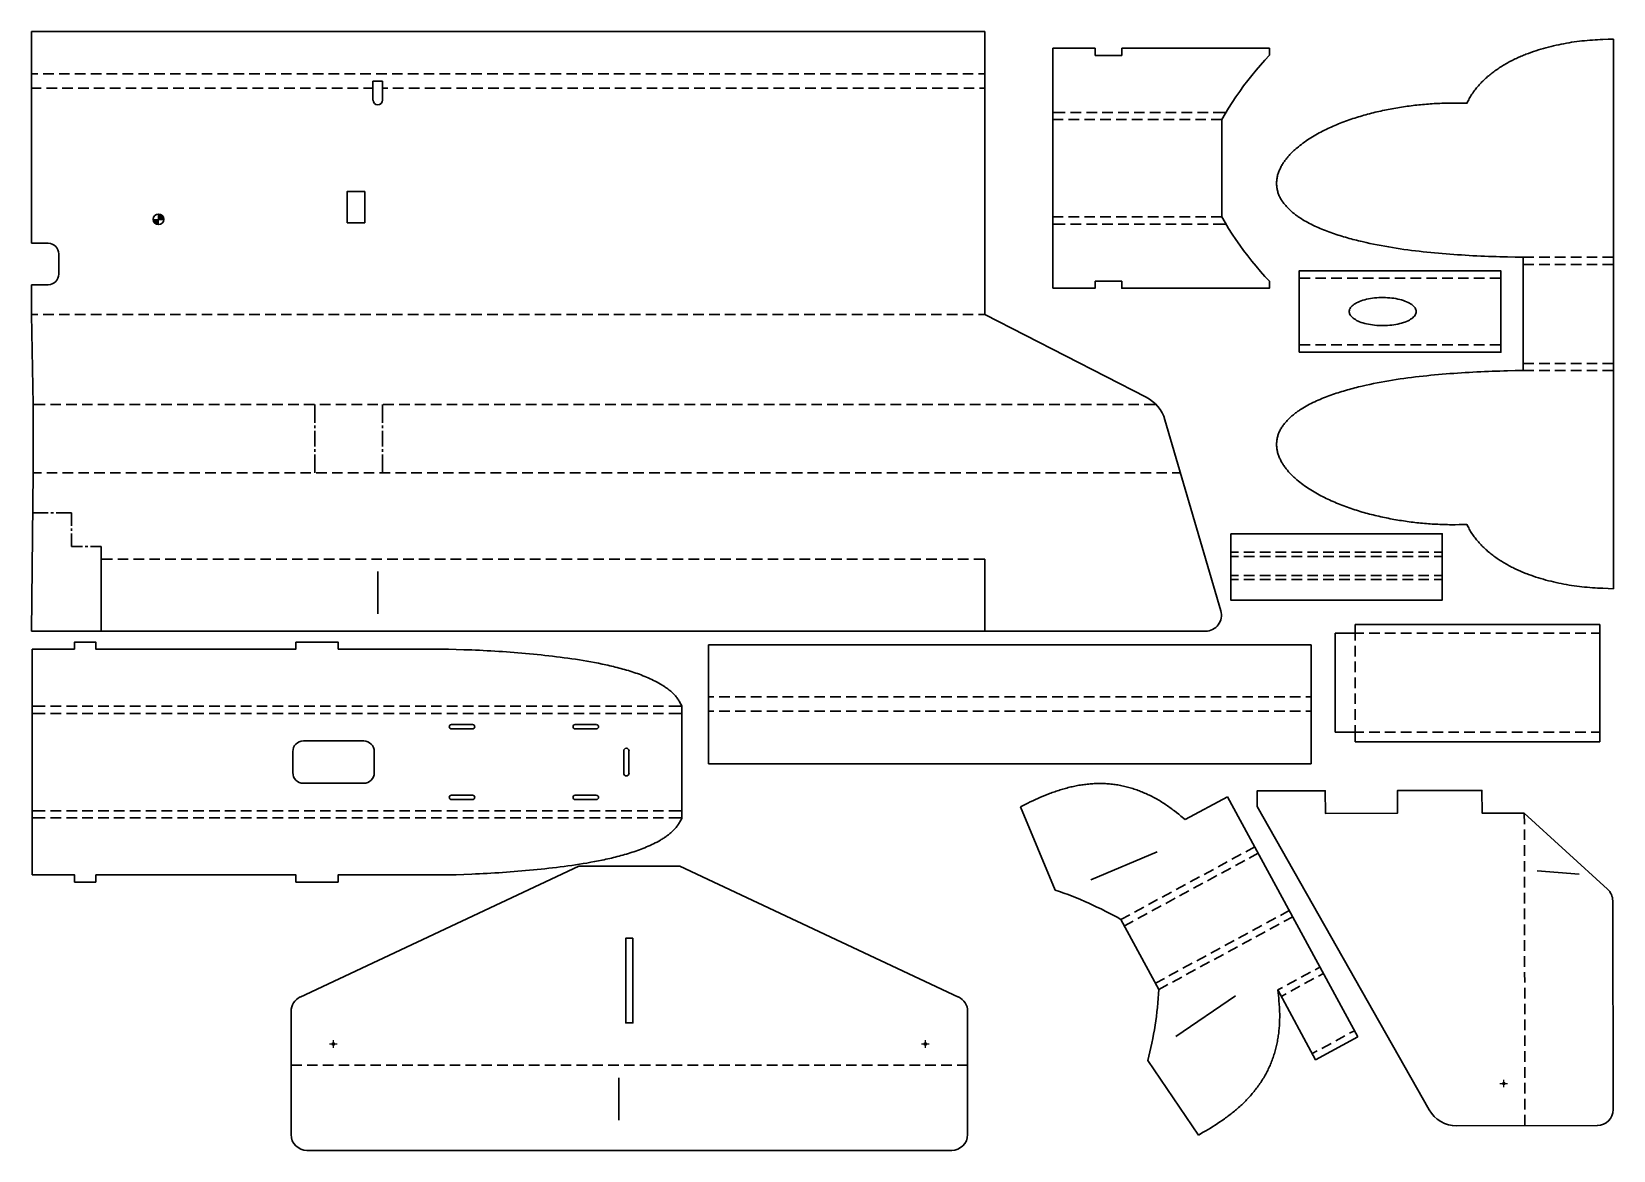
# Model space of a CAD drawing. Header units: millimetres. Extents: x -468 to 483, y -337 to 336.
import ezdxf

# ---------------------------------------------------------------- set-up
doc = ezdxf.new("R2010")
doc.units = ezdxf.units.MM
doc.header["$MEASUREMENT"] = 0
doc.layers.add('Layer 1', color=7, linetype='Continuous')

msp = doc.modelspace()

# ---------------------------------------------------------------- linework, layer by layer
at = {"layer": 'Layer 1', "lineweight": 30}
for points in [[(-467.7368, 335.6779), (-467.7368, 335.6779), (-467.7368, 208.4874), (-467.7368, 208.4874)], [(105.0121, 335.6779), (105.0121, 335.6779), (-467.7368, 335.6779), (-467.7368, 335.6779)], [(105.0121, 165.7519), (105.0121, 165.7519), (105.0121, 335.6779), (105.0121, 335.6779)], [(145.7403, 325.7166), (145.7403, 325.7166), (145.7403, 181.4235), (145.7403, 181.4235)], [(275.9788, 325.6743), (275.9788, 325.6743), (187.1847, 325.6743), (187.1847, 325.6743)], [(187.1847, 325.6743), (187.1847, 325.6743), (187.1847, 321.3986), (187.1847, 321.3986)], [(275.9788, 321.4833), (275.9788, 321.4833), (275.9788, 325.6743), (275.9788, 325.6743)], [(482.59, 0.9296), (482.59, 0.9296), (482.59, 331.1931), (482.59, 331.1931)], [(187.1847, 321.3986), (187.1847, 321.3986), (171.2038, 321.3986), (171.2038, 321.3986)], [(-262.6529, 305.9811), (-262.6529, 305.9811), (-257.0014, 305.9811), (-257.0014, 305.9811)], [(-262.6529, 305.9811), (-262.6529, 305.9811), (-262.6529, 294.5722), (-262.6529, 294.5722)], [(-257.0014, 305.9811), (-257.0014, 305.9811), (-257.0014, 294.5722), (-257.0014, 294.5722)], [(247.2768, 282.8118), (247.2768, 282.8118), (247.2768, 224.3495), (247.2768, 224.3495)], [(-267.5213, 220.7852), (-267.5213, 220.7852), (-267.5213, 239.5389), (-267.5213, 239.5389)], [(-278.2316, 220.7852), (-278.2316, 220.7852), (-267.5213, 220.7852), (-267.5213, 220.7852)], [(-467.7368, 208.4874), (-467.7368, 208.4874), (-457.7884, 208.4874), (-457.7884, 208.4874)], [(-457.7779, 208.4874), (-454.265, 208.4874), (-451.4173, 205.6397), (-451.4173, 202.1268)], [(-451.4384, 202.1374), (-451.4384, 202.1374), (-451.4384, 189.9666), (-451.4384, 189.9666)], [(428.3187, 200.0656), (428.3187, 200.0656), (428.3187, 131.9936), (428.3187, 131.9936)], [(-467.7368, 183.6166), (-467.7368, 183.6166), (-467.7368, 165.7519), (-467.7368, 165.7519)], [(-467.7368, 183.6166), (-467.7368, 183.6166), (-457.7884, 183.6166), (-457.7884, 183.6166)], [(-451.4173, 189.956), (-451.4173, 186.4431), (-454.265, 183.5954), (-457.7779, 183.5954)], [(187.1847, 185.7415), (187.1847, 185.7415), (171.2038, 185.7415), (171.2038, 185.7415)], [(-467.7368, 165.7519), (-467.7368, 165.7519), (-466.7419, 111.5864), (-466.7419, 111.5864)], [(105.0121, 165.7519), (105.0121, 165.7519), (201.9554, 115.9467), (201.9554, 115.9467)], [(201.9879, 115.9448), (207.4137, 113.1573), (211.4561, 108.2633), (213.1686, 102.4087)], [(-466.7419, 111.5864), (-466.7419, 111.5864), (-466.7419, 70.6077), (-466.7419, 70.6077)], [(246.7017, -12.3868), (246.7017, -12.3868), (213.1314, 102.4001), (213.1314, 102.4001)], [(-466.7419, 70.6077), (-466.7419, 70.6077), (-467.7368, -24.5788), (-467.7368, -24.5788)], [(-425.8691, 18.7494), (-425.8691, 18.7494), (-425.8691, -24.5788), (-425.8691, -24.5788)], [(-259.8166, 11.1717), (-259.8166, 11.1717), (-259.8166, -14.2494), (-259.8166, -14.2494)], [(105.0121, 18.7494), (105.0121, 18.7494), (105.0121, -24.5788), (105.0121, -24.5788)], [(-467.7368, -24.5788), (-467.7368, -24.5788), (237.5577, -24.5788), (237.5577, -24.5788)], [(315.5252, -85.3345), (315.5252, -85.3345), (315.5252, -25.8985), (315.5252, -25.8985)], [(315.5252, -25.8985), (315.5252, -25.8985), (327.4632, -25.8985), (327.4632, -25.8985)], [(-467.319, -171.1136), (-467.319, -171.1136), (-467.319, -35.4141), (-467.319, -35.4141)], [(-441.919, -35.4141), (-441.919, -35.4141), (-467.319, -35.4141), (-467.319, -35.4141)], [(-217.256, -35.4141), (-217.256, -35.4141), (-283.5923, -35.4141), (-283.5923, -35.4141)], [(301.0153, -32.7711), (301.0153, -32.7711), (-60.9982, -32.7711), (-60.9982, -32.7711)], [(301.0153, -32.7711), (301.0153, -32.7711), (301.0153, -104.2721), (301.0153, -104.2721)], [(-77.0903, -137.1199), (-77.0903, -137.1199), (-77.0903, -69.3866), (-77.0903, -69.3866)], [(-202.7992, -80.7531), (-202.7992, -80.7531), (-215.4992, -80.7531), (-215.4992, -80.7531)], [(-215.4992, -83.3354), (-215.4992, -83.3354), (-202.7992, -83.3354), (-202.7992, -83.3354)], [(-128.4618, -80.7531), (-128.4618, -80.7531), (-141.183, -80.7531), (-141.183, -80.7531)], [(-141.183, -83.3354), (-141.183, -83.3354), (-128.4618, -83.3354), (-128.4618, -83.3354)], [(-304.4521, -90.5533), (-307.9649, -90.5533), (-310.8127, -93.401), (-310.8127, -96.9138)], [(-268.2465, -90.5533), (-268.2465, -90.5533), (-304.4627, -90.5533), (-304.4627, -90.5533)], [(-261.8753, -96.9138), (-261.8753, -93.401), (-264.7231, -90.5533), (-268.2359, -90.5533)], [(-310.8127, -96.9033), (-310.8127, -96.9033), (-310.8127, -109.6033), (-310.8127, -109.6033)], [(-261.8965, -109.6033), (-261.8965, -109.6033), (-261.8965, -96.9033), (-261.8965, -96.9033)], [(-112.0153, -110.1113), (-112.0153, -110.1113), (-112.0153, -96.4164), (-112.0153, -96.4164)], [(-108.8403, -96.4164), (-108.8403, -96.4164), (-108.8403, -110.1113), (-108.8403, -110.1113)], [(-310.8127, -109.6138), (-310.8127, -113.1267), (-307.9649, -115.9744), (-304.4521, -115.9744)], [(-268.2359, -115.9744), (-264.7231, -115.9744), (-261.8753, -113.1267), (-261.8753, -109.6138)], [(-304.4627, -115.9533), (-304.4627, -115.9533), (-268.2465, -115.9533), (-268.2465, -115.9533)], [(-215.4992, -123.1923), (-215.4992, -123.1923), (-202.7992, -123.1923), (-202.7992, -123.1923)], [(-141.183, -123.1923), (-141.183, -123.1923), (-128.4618, -123.1923), (-128.4618, -123.1923)], [(-202.7992, -125.7746), (-202.7992, -125.7746), (-215.4992, -125.7746), (-215.4992, -125.7746)], [(-128.4618, -125.7746), (-128.4618, -125.7746), (-141.183, -125.7746), (-141.183, -125.7746)], [(147.2975, -180.159), (147.2975, -180.159), (126.306, -130.2598), (126.306, -130.2598)], [(250.7415, -124.0829), (250.7415, -124.0829), (225.3671, -137.8559), (225.3671, -137.8559)], [(329.0777, -268.4044), (329.0777, -268.4044), (250.7415, -124.0829), (250.7415, -124.0829)], [(268.5528, -129.9546), (268.5528, -129.9546), (371.8396, -312.2087), (371.8396, -312.2087)], [(429.0897, -133.9031), (429.0897, -133.9031), (479.079, -179.6841), (479.079, -179.6841)], [(208.5884, -157.1265), (208.5884, -157.1265), (168.6072, -173.9389), (168.6072, -173.9389)], [(-306.3698, -244.4664), (-306.3698, -244.4664), (-138.9203, -165.9169), (-138.9203, -165.9169)], [(-138.9203, -165.9169), (-138.9203, -165.9169), (-78.299, -165.9169), (-78.299, -165.9169)], [(89.1505, -244.4664), (89.1505, -244.4664), (-78.299, -165.9169), (-78.299, -165.9169)], [(436.7429, -168.7057), (436.7429, -168.7057), (462.0838, -170.704), (462.0838, -170.704)], [(-429.219, -175.4104), (-429.219, -175.4104), (-441.919, -175.4104), (-441.919, -175.4104)], [(-429.219, -171.1136), (-429.219, -171.1136), (-429.219, -175.4104), (-429.219, -175.4104)], [(186.7442, -197.8847), (174.1808, -190.7499), (160.9715, -184.8179), (147.2922, -180.1674)], [(482.2056, -186.6729), (482.1998, -184.0048), (481.0765, -181.4613), (479.1085, -179.6598)], [(482.4568, -312.1381), (482.4568, -312.1381), (482.1846, -186.6835), (482.1846, -186.6835)], [(186.7549, -197.8779), (186.7549, -197.8779), (209.5551, -239.8834), (209.5551, -239.8834)], [(-106.5141, -209.1816), (-106.5141, -209.1816), (-106.4506, -209.2451), (-106.4506, -209.2451)], [(-306.3872, -244.4377), (-309.7351, -246.0082), (-311.8731, -249.3727), (-311.8731, -253.0707)], [(94.6327, -253.0707), (94.6327, -249.3727), (92.4947, -246.0082), (89.1468, -244.4377)], [(202.9145, -282.6423), (206.4682, -268.6381), (208.6911, -254.3295), (209.5536, -239.9073)], [(255.6224, -243.779), (255.6224, -243.779), (219.7408, -268.1441), (219.7408, -268.1441)], [(-311.852, -253.0812), (-311.852, -253.0812), (-311.852, -327.0799), (-311.852, -327.0799)], [(94.6327, -253.0812), (94.6327, -253.0812), (94.6327, -327.0799), (94.6327, -327.0799)], [(202.9144, -282.6239), (202.9144, -282.6239), (233.3191, -327.4137), (233.3191, -327.4137)], [(-114.9808, -318.4439), (-114.9808, -318.4439), (-114.9808, -293.0439), (-114.9808, -293.0439)], [(371.8416, -312.204), (375.2332, -318.1889), (381.5867, -321.882), (388.4658, -321.867)], [(472.9629, -321.6837), (478.2293, -321.6723), (482.4893, -317.3938), (482.4778, -312.1274)], [(388.4552, -321.8671), (388.4552, -321.8671), (472.9524, -321.6837), (472.9524, -321.6837)], [(-311.8731, -327.0693), (-311.8731, -332.3357), (-307.6039, -336.6049), (-302.3375, -336.6049)], [(85.0971, -336.6049), (90.3635, -336.6049), (94.6327, -332.3357), (94.6327, -327.0693)], [(85.1077, -336.6049), (85.1077, -336.6049), (-302.327, -336.6049), (-302.327, -336.6049)]]:
    msp.add_open_spline(points, degree=3, dxfattribs=at)
for points, knots in [([(171.2038, 321.3986), (171.2038, 321.3986), (171.2038, 325.7166), (171.2038, 325.7166), (171.2038, 325.7166), (145.7403, 325.7166), (145.7403, 325.7166)], [0, 0, 0, 0, 0.5, 0.5, 0.5, 1, 1, 1, 1]), ([(428.3187, 200.0656), (428.3187, 200.0656), (423.6832, 200.1502), (423.6832, 200.1502), (423.6832, 200.1502), (419.0477, 200.2561), (419.0477, 200.2561), (419.0477, 200.2561), (416.7405, 200.3196), (416.7405, 200.3196), (416.7405, 200.3196), (414.4334, 200.3619), (414.4334, 200.3619), (414.4334, 200.3619), (412.1262, 200.4466), (412.1262, 200.4466), (412.1262, 200.4466), (409.7979, 200.5101), (409.7979, 200.5101), (409.7979, 200.5101), (407.4907, 200.5947), (407.4907, 200.5947), (407.4907, 200.5947), (405.1835, 200.7006), (405.1835, 200.7006), (405.1835, 200.7006), (402.8764, 200.8064), (402.8764, 200.8064), (402.8764, 200.8064), (400.548, 200.9122), (400.548, 200.9122), (400.548, 200.9122), (398.2409, 201.0392), (398.2409, 201.0392), (398.2409, 201.0392), (395.9337, 201.1662), (395.9337, 201.1662), (395.9337, 201.1662), (393.6265, 201.3144), (393.6265, 201.3144), (393.6265, 201.3144), (391.3194, 201.4626), (391.3194, 201.4626), (391.3194, 201.4626), (389.0122, 201.6107), (389.0122, 201.6107), (389.0122, 201.6107), (386.6839, 201.7801), (386.6839, 201.7801), (386.6839, 201.7801), (384.3767, 201.9494), (384.3767, 201.9494), (384.3767, 201.9494), (382.0695, 202.1399), (382.0695, 202.1399), (382.0695, 202.1399), (379.7624, 202.3304), (379.7624, 202.3304), (379.7624, 202.3304), (377.4552, 202.5209), (377.4552, 202.5209), (377.4552, 202.5209), (375.148, 202.7326), (375.148, 202.7326), (375.148, 202.7326), (372.862, 202.9442), (372.862, 202.9442), (372.862, 202.9442), (370.5549, 203.1771), (370.5549, 203.1771), (370.5549, 203.1771), (368.2477, 203.4311), (368.2477, 203.4311), (368.2477, 203.4311), (365.9405, 203.6851), (365.9405, 203.6851), (365.9405, 203.6851), (363.6545, 203.9602), (363.6545, 203.9602), (363.6545, 203.9602), (361.3474, 204.2354), (361.3474, 204.2354), (361.3474, 204.2354), (359.0614, 204.5317), (359.0614, 204.5317), (359.0614, 204.5317), (356.7542, 204.8492), (356.7542, 204.8492), (356.7542, 204.8492), (354.4682, 205.1879), (354.4682, 205.1879), (354.4682, 205.1879), (352.1822, 205.5266), (352.1822, 205.5266), (352.1822, 205.5266), (349.8962, 205.8864), (349.8962, 205.8864), (349.8962, 205.8864), (347.6102, 206.2674), (347.6102, 206.2674), (347.6102, 206.2674), (345.3242, 206.6696), (345.3242, 206.6696), (345.3242, 206.6696), (343.0594, 207.0929), (343.0594, 207.0929), (343.0594, 207.0929), (340.7734, 207.5162), (340.7734, 207.5162), (340.7734, 207.5162), (338.5085, 207.9819), (338.5085, 207.9819), (338.5085, 207.9819), (336.2437, 208.4476), (336.2437, 208.4476), (336.2437, 208.4476), (333.9789, 208.9344), (333.9789, 208.9344), (333.9789, 208.9344), (331.7352, 209.4636), (331.7352, 209.4636), (331.7352, 209.4636), (330.5922, 209.7176), (330.5922, 209.7176), (330.5922, 209.7176), (329.4704, 209.9927), (329.4704, 209.9927), (329.4704, 209.9927), (328.3485, 210.2679), (328.3485, 210.2679), (328.3485, 210.2679), (327.2267, 210.5642), (327.2267, 210.5642), (327.2267, 210.5642), (326.1049, 210.8394), (326.1049, 210.8394), (326.1049, 210.8394), (324.983, 211.1357), (324.983, 211.1357), (324.983, 211.1357), (323.8824, 211.4532), (323.8824, 211.4532), (323.8824, 211.4532), (322.7605, 211.7707), (322.7605, 211.7707), (322.7605, 211.7707), (321.6387, 212.0882), (321.6387, 212.0882), (321.6387, 212.0882), (320.538, 212.4057), (320.538, 212.4057), (320.538, 212.4057), (319.4162, 212.7444), (319.4162, 212.7444), (319.4162, 212.7444), (318.3155, 213.0831), (318.3155, 213.0831), (318.3155, 213.0831), (317.2149, 213.4217), (317.2149, 213.4217), (317.2149, 213.4217), (316.1142, 213.7816), (316.1142, 213.7816), (316.1142, 213.7816), (315.0135, 214.1626), (315.0135, 214.1626), (315.0135, 214.1626), (313.9129, 214.5224), (313.9129, 214.5224), (313.9129, 214.5224), (312.8334, 214.9034), (312.8334, 214.9034), (312.8334, 214.9034), (311.7327, 215.3056), (311.7327, 215.3056), (311.7327, 215.3056), (310.6532, 215.7077), (310.6532, 215.7077), (310.6532, 215.7077), (309.5737, 216.1311), (309.5737, 216.1311), (309.5737, 216.1311), (308.4942, 216.5544), (308.4942, 216.5544), (308.4942, 216.5544), (307.4147, 216.9989), (307.4147, 216.9989), (307.4147, 216.9989), (306.3564, 217.4434), (306.3564, 217.4434), (306.3564, 217.4434), (305.2769, 217.9091), (305.2769, 217.9091), (305.2769, 217.9091), (304.2185, 218.3747), (304.2185, 218.3747), (304.2185, 218.3747), (303.1814, 218.8616), (303.1814, 218.8616), (303.1814, 218.8616), (302.123, 219.3484), (302.123, 219.3484), (302.123, 219.3484), (301.0859, 219.8776), (301.0859, 219.8776), (301.0859, 219.8776), (300.0487, 220.4067), (300.0487, 220.4067), (300.0487, 220.4067), (299.0327, 220.9359), (299.0327, 220.9359), (299.0327, 220.9359), (298.0167, 221.5074), (298.0167, 221.5074), (298.0167, 221.5074), (297.0007, 222.0789), (297.0007, 222.0789), (297.0007, 222.0789), (296.0059, 222.6716), (296.0059, 222.6716), (296.0059, 222.6716), (295.0322, 223.2854), (295.0322, 223.2854), (295.0322, 223.2854), (294.5454, 223.6029), (294.5454, 223.6029), (294.5454, 223.6029), (294.0585, 223.9204), (294.0585, 223.9204), (294.0585, 223.9204), (293.5929, 224.2379), (293.5929, 224.2379), (293.5929, 224.2379), (293.106, 224.5766), (293.106, 224.5766), (293.106, 224.5766), (292.6404, 224.9152), (292.6404, 224.9152), (292.6404, 224.9152), (292.1747, 225.2539), (292.1747, 225.2539), (292.1747, 225.2539), (291.709, 225.5926), (291.709, 225.5926), (291.709, 225.5926), (291.2434, 225.9524), (291.2434, 225.9524), (291.2434, 225.9524), (290.7989, 226.2911), (290.7989, 226.2911), (290.7989, 226.2911), (290.3332, 226.6721), (290.3332, 226.6721), (290.3332, 226.6721), (289.8887, 227.0319), (289.8887, 227.0319), (289.8887, 227.0319), (289.4442, 227.4129), (289.4442, 227.4129), (289.4442, 227.4129), (289.0209, 227.7939), (289.0209, 227.7939), (289.0209, 227.7939), (288.5764, 228.1749), (288.5764, 228.1749), (288.5764, 228.1749), (288.153, 228.5771), (288.153, 228.5771), (288.153, 228.5771), (287.7297, 228.9792), (287.7297, 228.9792), (287.7297, 228.9792), (287.3275, 229.3814), (287.3275, 229.3814), (287.3275, 229.3814), (286.9254, 229.8047), (286.9254, 229.8047), (286.9254, 229.8047), (286.5232, 230.2281), (286.5232, 230.2281), (286.5232, 230.2281), (286.121, 230.6514), (286.121, 230.6514), (286.121, 230.6514), (285.74, 231.0959), (285.74, 231.0959), (285.74, 231.0959), (285.359, 231.5404), (285.359, 231.5404), (285.359, 231.5404), (284.978, 231.9849), (284.978, 231.9849), (284.978, 231.9849), (284.6182, 232.4506), (284.6182, 232.4506), (284.6182, 232.4506), (284.2584, 232.9162), (284.2584, 232.9162), (284.2584, 232.9162), (283.9197, 233.3819), (283.9197, 233.3819), (283.9197, 233.3819), (283.581, 233.8687), (283.581, 233.8687), (283.581, 233.8687), (283.2635, 234.3556), (283.2635, 234.3556), (283.2635, 234.3556), (282.9672, 234.8424), (282.9672, 234.8424), (282.9672, 234.8424), (282.6709, 235.3504), (282.6709, 235.3504), (282.6709, 235.3504), (282.3957, 235.8584), (282.3957, 235.8584), (282.3957, 235.8584), (282.1417, 236.3664), (282.1417, 236.3664), (282.1417, 236.3664), (281.8877, 236.8956), (281.8877, 236.8956), (281.8877, 236.8956), (281.6549, 237.4247), (281.6549, 237.4247), (281.6549, 237.4247), (281.4432, 237.9751), (281.4432, 237.9751), (281.4432, 237.9751), (281.2527, 238.5042), (281.2527, 238.5042), (281.2527, 238.5042), (281.0834, 239.0757), (281.0834, 239.0757), (281.0834, 239.0757), (280.914, 239.6261), (280.914, 239.6261), (280.914, 239.6261), (280.7659, 240.1764), (280.7659, 240.1764), (280.7659, 240.1764), (280.6389, 240.7479), (280.6389, 240.7479), (280.6389, 240.7479), (280.533, 241.3194), (280.533, 241.3194), (280.533, 241.3194), (280.4484, 241.8909), (280.4484, 241.8909), (280.4484, 241.8909), (280.3849, 242.4836), (280.3849, 242.4836), (280.3849, 242.4836), (280.3214, 243.0551), (280.3214, 243.0551), (280.3214, 243.0551), (280.279, 243.6266), (280.279, 243.6266), (280.279, 243.6266), (280.2579, 244.2192), (280.2579, 244.2192), (280.2579, 244.2192), (280.2579, 244.7907), (280.2579, 244.7907), (280.2579, 244.7907), (280.279, 245.3622), (280.279, 245.3622), (280.279, 245.3622), (280.3002, 245.9549), (280.3002, 245.9549), (280.3002, 245.9549), (280.3425, 246.5264), (280.3425, 246.5264), (280.3425, 246.5264), (280.4272, 247.0979), (280.4272, 247.0979), (280.4272, 247.0979), (280.5119, 247.6694), (280.5119, 247.6694), (280.5119, 247.6694), (280.6177, 248.2409), (280.6177, 248.2409), (280.6177, 248.2409), (280.7447, 248.8124), (280.7447, 248.8124), (280.7447, 248.8124), (280.8929, 249.3627), (280.8929, 249.3627), (280.8929, 249.3627), (281.041, 249.9342), (281.041, 249.9342), (281.041, 249.9342), (281.2104, 250.4846), (281.2104, 250.4846), (281.2104, 250.4846), (281.4009, 251.0349), (281.4009, 251.0349), (281.4009, 251.0349), (281.6125, 251.5852), (281.6125, 251.5852), (281.6125, 251.5852), (281.8242, 252.1144), (281.8242, 252.1144), (281.8242, 252.1144), (282.057, 252.6647), (282.057, 252.6647), (282.057, 252.6647), (282.311, 253.1939), (282.311, 253.1939), (282.311, 253.1939), (282.565, 253.7231), (282.565, 253.7231), (282.565, 253.7231), (282.819, 254.2311), (282.819, 254.2311), (282.819, 254.2311), (283.0942, 254.7391), (283.0942, 254.7391), (283.0942, 254.7391), (283.3905, 255.2471), (283.3905, 255.2471), (283.3905, 255.2471), (283.6869, 255.7551), (283.6869, 255.7551), (283.6869, 255.7551), (283.9832, 256.2631), (283.9832, 256.2631), (283.9832, 256.2631), (284.3007, 256.7499), (284.3007, 256.7499), (284.3007, 256.7499), (284.6182, 257.2367), (284.6182, 257.2367), (284.6182, 257.2367), (284.9569, 257.7024), (284.9569, 257.7024), (284.9569, 257.7024), (285.2744, 258.1681), (285.2744, 258.1681), (285.2744, 258.1681), (285.6342, 258.6337), (285.6342, 258.6337), (285.6342, 258.6337), (285.9729, 259.0994), (285.9729, 259.0994), (285.9729, 259.0994), (286.3327, 259.5651), (286.3327, 259.5651), (286.3327, 259.5651), (286.7137, 260.0096), (286.7137, 260.0096), (286.7137, 260.0096), (287.0735, 260.4541), (287.0735, 260.4541), (287.0735, 260.4541), (287.4545, 260.8986), (287.4545, 260.8986), (287.4545, 260.8986), (287.8355, 261.3219), (287.8355, 261.3219), (287.8355, 261.3219), (288.2377, 261.7452), (288.2377, 261.7452), (288.2377, 261.7452), (288.6187, 262.1686), (288.6187, 262.1686), (288.6187, 262.1686), (289.0209, 262.5919), (289.0209, 262.5919), (289.0209, 262.5919), (289.4442, 262.9941), (289.4442, 262.9941), (289.4442, 262.9941), (289.8464, 263.3962), (289.8464, 263.3962), (289.8464, 263.3962), (290.2697, 263.7984), (290.2697, 263.7984), (290.2697, 263.7984), (290.693, 264.2006), (290.693, 264.2006), (290.693, 264.2006), (291.1164, 264.5816), (291.1164, 264.5816), (291.1164, 264.5816), (291.5397, 264.9837), (291.5397, 264.9837), (291.5397, 264.9837), (291.9842, 265.3647), (291.9842, 265.3647), (291.9842, 265.3647), (292.4287, 265.7457), (292.4287, 265.7457), (292.4287, 265.7457), (293.3177, 266.4866), (293.3177, 266.4866), (293.3177, 266.4866), (294.2279, 267.2062), (294.2279, 267.2062), (294.2279, 267.2062), (295.138, 267.9259), (295.138, 267.9259), (295.138, 267.9259), (296.0694, 268.6032), (296.0694, 268.6032), (296.0694, 268.6032), (297.0007, 269.2806), (297.0007, 269.2806), (297.0007, 269.2806), (297.9532, 269.9579), (297.9532, 269.9579), (297.9532, 269.9579), (298.9057, 270.6141), (298.9057, 270.6141), (298.9057, 270.6141), (299.8794, 271.2491), (299.8794, 271.2491), (299.8794, 271.2491), (300.853, 271.8629), (300.853, 271.8629), (300.853, 271.8629), (301.8479, 272.4767), (301.8479, 272.4767), (301.8479, 272.4767), (302.8427, 273.0694), (302.8427, 273.0694), (302.8427, 273.0694), (303.8375, 273.6409), (303.8375, 273.6409), (303.8375, 273.6409), (304.8535, 274.2124), (304.8535, 274.2124), (304.8535, 274.2124), (305.8695, 274.7839), (305.8695, 274.7839), (305.8695, 274.7839), (306.8855, 275.3342), (306.8855, 275.3342), (306.8855, 275.3342), (307.9015, 275.8634), (307.9015, 275.8634), (307.9015, 275.8634), (308.9387, 276.3714), (308.9387, 276.3714), (308.9387, 276.3714), (309.9759, 276.9006), (309.9759, 276.9006), (309.9759, 276.9006), (311.0342, 277.3874), (311.0342, 277.3874), (311.0342, 277.3874), (312.0714, 277.8742), (312.0714, 277.8742), (312.0714, 277.8742), (313.1297, 278.3611), (313.1297, 278.3611), (313.1297, 278.3611), (314.188, 278.8267), (314.188, 278.8267), (314.188, 278.8267), (315.2464, 279.2924), (315.2464, 279.2924), (315.2464, 279.2924), (316.3259, 279.7369), (316.3259, 279.7369), (316.3259, 279.7369), (317.3842, 280.1814), (317.3842, 280.1814), (317.3842, 280.1814), (318.4637, 280.6047), (318.4637, 280.6047), (318.4637, 280.6047), (319.5432, 281.0281), (319.5432, 281.0281), (319.5432, 281.0281), (320.6227, 281.4302), (320.6227, 281.4302), (320.6227, 281.4302), (321.7234, 281.8536), (321.7234, 281.8536), (321.7234, 281.8536), (322.8029, 282.2346), (322.8029, 282.2346), (322.8029, 282.2346), (323.9035, 282.6367), (323.9035, 282.6367), (323.9035, 282.6367), (324.983, 282.9966), (324.983, 282.9966), (324.983, 282.9966), (326.0837, 283.3776), (326.0837, 283.3776), (326.0837, 283.3776), (327.1844, 283.7374), (327.1844, 283.7374), (327.1844, 283.7374), (328.285, 284.0972), (328.285, 284.0972), (328.285, 284.0972), (329.3857, 284.4359), (329.3857, 284.4359), (329.3857, 284.4359), (330.5075, 284.7746), (330.5075, 284.7746), (330.5075, 284.7746), (331.6082, 285.1132), (331.6082, 285.1132), (331.6082, 285.1132), (332.73, 285.4307), (332.73, 285.4307), (332.73, 285.4307), (333.8307, 285.7482), (333.8307, 285.7482), (333.8307, 285.7482), (334.9525, 286.0446), (334.9525, 286.0446), (334.9525, 286.0446), (336.0744, 286.3409), (336.0744, 286.3409), (336.0744, 286.3409), (337.1962, 286.6372), (337.1962, 286.6372), (337.1962, 286.6372), (338.318, 286.9124), (338.318, 286.9124), (338.318, 286.9124), (339.4399, 287.1876), (339.4399, 287.1876), (339.4399, 287.1876), (340.5617, 287.4416), (340.5617, 287.4416), (340.5617, 287.4416), (341.7047, 287.7167), (341.7047, 287.7167), (341.7047, 287.7167), (342.8265, 287.9496), (342.8265, 287.9496), (342.8265, 287.9496), (343.9484, 288.2036), (343.9484, 288.2036), (343.9484, 288.2036), (345.0914, 288.4364), (345.0914, 288.4364), (345.0914, 288.4364), (346.2132, 288.6692), (346.2132, 288.6692), (346.2132, 288.6692), (347.3562, 288.9021), (347.3562, 288.9021), (347.3562, 288.9021), (348.4992, 289.1137), (348.4992, 289.1137), (348.4992, 289.1137), (349.621, 289.3466), (349.621, 289.3466), (349.621, 289.3466), (350.764, 289.5371), (350.764, 289.5371), (350.764, 289.5371), (351.907, 289.7487), (351.907, 289.7487), (351.907, 289.7487), (353.05, 289.9392), (353.05, 289.9392), (353.05, 289.9392), (354.193, 290.1297), (354.193, 290.1297), (354.193, 290.1297), (355.336, 290.3202), (355.336, 290.3202), (355.336, 290.3202), (356.479, 290.4896), (356.479, 290.4896), (356.479, 290.4896), (357.622, 290.6589), (357.622, 290.6589), (357.622, 290.6589), (358.765, 290.8282), (358.765, 290.8282), (358.765, 290.8282), (359.908, 290.9764), (359.908, 290.9764), (359.908, 290.9764), (361.0722, 291.1246), (361.0722, 291.1246), (361.0722, 291.1246), (362.2152, 291.2727), (362.2152, 291.2727), (362.2152, 291.2727), (363.3582, 291.3997), (363.3582, 291.3997), (363.3582, 291.3997), (364.5224, 291.5267), (364.5224, 291.5267), (364.5224, 291.5267), (365.6654, 291.6537), (365.6654, 291.6537), (365.6654, 291.6537), (366.8084, 291.7596), (366.8084, 291.7596), (366.8084, 291.7596), (367.9725, 291.8654), (367.9725, 291.8654), (367.9725, 291.8654), (369.1155, 291.9712), (369.1155, 291.9712), (369.1155, 291.9712), (370.2797, 292.0771), (370.2797, 292.0771), (370.2797, 292.0771), (371.4227, 292.1617), (371.4227, 292.1617), (371.4227, 292.1617), (372.5869, 292.2464), (372.5869, 292.2464), (372.5869, 292.2464), (373.751, 292.3099), (373.751, 292.3099), (373.751, 292.3099), (374.894, 292.3946), (374.894, 292.3946), (374.894, 292.3946), (376.0582, 292.4581), (376.0582, 292.4581), (376.0582, 292.4581), (377.2012, 292.5004), (377.2012, 292.5004), (377.2012, 292.5004), (378.3654, 292.5639), (378.3654, 292.5639), (378.3654, 292.5639), (379.5295, 292.6062), (379.5295, 292.6062), (379.5295, 292.6062), (380.6725, 292.6486), (380.6725, 292.6486), (380.6725, 292.6486), (381.8367, 292.6697), (381.8367, 292.6697), (381.8367, 292.6697), (383.0009, 292.7121), (383.0009, 292.7121), (383.0009, 292.7121), (384.1439, 292.7121), (384.1439, 292.7121), (384.1439, 292.7121), (385.308, 292.7332), (385.308, 292.7332), (385.308, 292.7332), (386.4722, 292.7332), (386.4722, 292.7332), (386.4722, 292.7332), (387.6152, 292.7332), (387.6152, 292.7332), (387.6152, 292.7332), (389.9435, 292.7121), (389.9435, 292.7121), (389.9435, 292.7121), (392.2507, 292.6697), (392.2507, 292.6697), (392.2507, 292.6697), (394.5579, 292.6274), (394.5579, 292.6274), (394.5579, 292.6274), (395.2987, 294.0244), (395.2987, 294.0244), (395.2987, 294.0244), (395.6585, 294.7229), (395.6585, 294.7229), (395.6585, 294.7229), (396.0395, 295.4002), (396.0395, 295.4002), (396.0395, 295.4002), (396.4205, 296.0987), (396.4205, 296.0987), (396.4205, 296.0987), (396.8227, 296.7761), (396.8227, 296.7761), (396.8227, 296.7761), (397.2249, 297.4534), (397.2249, 297.4534), (397.2249, 297.4534), (397.6482, 298.1096), (397.6482, 298.1096), (397.6482, 298.1096), (398.0715, 298.7657), (398.0715, 298.7657), (398.0715, 298.7657), (398.516, 299.4219), (398.516, 299.4219), (398.516, 299.4219), (398.9817, 300.0569), (398.9817, 300.0569), (398.9817, 300.0569), (399.4685, 300.6707), (399.4685, 300.6707), (399.4685, 300.6707), (399.9554, 301.3057), (399.9554, 301.3057), (399.9554, 301.3057), (400.4422, 301.9196), (400.4422, 301.9196), (400.4422, 301.9196), (400.9502, 302.5122), (400.9502, 302.5122), (400.9502, 302.5122), (401.4794, 303.1049), (401.4794, 303.1049), (401.4794, 303.1049), (401.9874, 303.6976), (401.9874, 303.6976), (401.9874, 303.6976), (402.5377, 304.2902), (402.5377, 304.2902), (402.5377, 304.2902), (403.0669, 304.8617), (403.0669, 304.8617), (403.0669, 304.8617), (403.6172, 305.4121), (403.6172, 305.4121), (403.6172, 305.4121), (404.1887, 305.9836), (404.1887, 305.9836), (404.1887, 305.9836), (404.739, 306.5339), (404.739, 306.5339), (404.739, 306.5339), (405.3105, 307.0631), (405.3105, 307.0631), (405.3105, 307.0631), (405.9032, 307.6134), (405.9032, 307.6134), (405.9032, 307.6134), (406.4747, 308.1214), (406.4747, 308.1214), (406.4747, 308.1214), (407.0674, 308.6506), (407.0674, 308.6506), (407.0674, 308.6506), (407.6812, 309.1586), (407.6812, 309.1586), (407.6812, 309.1586), (408.2739, 309.6666), (408.2739, 309.6666), (408.2739, 309.6666), (408.8877, 310.1534), (408.8877, 310.1534), (408.8877, 310.1534), (409.5015, 310.6402), (409.5015, 310.6402), (409.5015, 310.6402), (410.1365, 311.1271), (410.1365, 311.1271), (410.1365, 311.1271), (410.7504, 311.5927), (410.7504, 311.5927), (410.7504, 311.5927), (411.3854, 312.0584), (411.3854, 312.0584), (411.3854, 312.0584), (412.0415, 312.5241), (412.0415, 312.5241), (412.0415, 312.5241), (412.6765, 312.9686), (412.6765, 312.9686), (412.6765, 312.9686), (413.3327, 313.4131), (413.3327, 313.4131), (413.3327, 313.4131), (413.9889, 313.8576), (413.9889, 313.8576), (413.9889, 313.8576), (414.645, 314.2809), (414.645, 314.2809), (414.645, 314.2809), (415.3224, 314.7042), (415.3224, 314.7042), (415.3224, 314.7042), (415.9785, 315.1276), (415.9785, 315.1276), (415.9785, 315.1276), (416.6559, 315.5297), (416.6559, 315.5297), (416.6559, 315.5297), (417.3332, 315.9319), (417.3332, 315.9319), (417.3332, 315.9319), (418.0105, 316.3341), (418.0105, 316.3341), (418.0105, 316.3341), (418.709, 316.7151), (418.709, 316.7151), (418.709, 316.7151), (419.3864, 317.0961), (419.3864, 317.0961), (419.3864, 317.0961), (420.0849, 317.4771), (420.0849, 317.4771), (420.0849, 317.4771), (420.7834, 317.8369), (420.7834, 317.8369), (420.7834, 317.8369), (421.4819, 318.1967), (421.4819, 318.1967), (421.4819, 318.1967), (422.1804, 318.5566), (422.1804, 318.5566), (422.1804, 318.5566), (422.8789, 318.9164), (422.8789, 318.9164), (422.8789, 318.9164), (423.5985, 319.2551), (423.5985, 319.2551), (423.5985, 319.2551), (424.3182, 319.5937), (424.3182, 319.5937), (424.3182, 319.5937), (425.0167, 319.9112), (425.0167, 319.9112), (425.0167, 319.9112), (425.7364, 320.2499), (425.7364, 320.2499), (425.7364, 320.2499), (426.456, 320.5674), (426.456, 320.5674), (426.456, 320.5674), (427.1757, 320.8637), (427.1757, 320.8637), (427.1757, 320.8637), (427.9165, 321.1812), (427.9165, 321.1812), (427.9165, 321.1812), (428.6362, 321.4776), (428.6362, 321.4776), (428.6362, 321.4776), (429.377, 321.7739), (429.377, 321.7739), (429.377, 321.7739), (430.0967, 322.0702), (430.0967, 322.0702), (430.0967, 322.0702), (430.8375, 322.3454), (430.8375, 322.3454), (430.8375, 322.3454), (431.5784, 322.6206), (431.5784, 322.6206), (431.5784, 322.6206), (433.06, 323.1709), (433.06, 323.1709), (433.06, 323.1709), (434.5417, 323.6789), (434.5417, 323.6789), (434.5417, 323.6789), (436.0445, 324.1869), (436.0445, 324.1869), (436.0445, 324.1869), (437.5474, 324.6526), (437.5474, 324.6526), (437.5474, 324.6526), (439.0502, 325.1182), (439.0502, 325.1182), (439.0502, 325.1182), (440.553, 325.5416), (440.553, 325.5416), (440.553, 325.5416), (442.077, 325.9649), (442.077, 325.9649), (442.077, 325.9649), (443.601, 326.3671), (443.601, 326.3671), (443.601, 326.3671), (445.125, 326.7692), (445.125, 326.7692), (445.125, 326.7692), (446.6702, 327.1291), (446.6702, 327.1291), (446.6702, 327.1291), (448.1942, 327.4889), (448.1942, 327.4889), (448.1942, 327.4889), (449.7394, 327.8276), (449.7394, 327.8276), (449.7394, 327.8276), (451.2845, 328.1451), (451.2845, 328.1451), (451.2845, 328.1451), (452.8297, 328.4414), (452.8297, 328.4414), (452.8297, 328.4414), (454.3749, 328.7166), (454.3749, 328.7166), (454.3749, 328.7166), (455.9412, 328.9917), (455.9412, 328.9917), (455.9412, 328.9917), (457.4864, 329.2457), (457.4864, 329.2457), (457.4864, 329.2457), (459.0527, 329.4574), (459.0527, 329.4574), (459.0527, 329.4574), (460.5979, 329.6902), (460.5979, 329.6902), (460.5979, 329.6902), (462.1642, 329.8807), (462.1642, 329.8807), (462.1642, 329.8807), (463.7305, 330.0501), (463.7305, 330.0501), (463.7305, 330.0501), (465.2969, 330.1982), (465.2969, 330.1982), (465.2969, 330.1982), (466.8632, 330.3464), (466.8632, 330.3464), (466.8632, 330.3464), (468.4295, 330.4734), (468.4295, 330.4734), (468.4295, 330.4734), (469.9959, 330.5792), (469.9959, 330.5792), (469.9959, 330.5792), (471.5622, 330.6851), (471.5622, 330.6851), (471.5622, 330.6851), (473.1497, 330.7697), (473.1497, 330.7697), (473.1497, 330.7697), (474.716, 330.8544), (474.716, 330.8544), (474.716, 330.8544), (476.2824, 330.9391), (476.2824, 330.9391), (476.2824, 330.9391), (479.4362, 331.0661), (479.4362, 331.0661), (479.4362, 331.0661), (482.59, 331.1931), (482.59, 331.1931)], [0, 0, 0, 0, 0.00289017, 0.00289017, 0.00289017, 0.00578035, 0.00578035, 0.00578035, 0.00867052, 0.00867052, 0.00867052, 0.01156069, 0.01156069, 0.01156069, 0.01445087, 0.01445087, 0.01445087, 0.01734104, 0.01734104, 0.01734104, 0.02023121, 0.02023121, 0.02023121, 0.02312139, 0.02312139, 0.02312139, 0.02601156, 0.02601156, 0.02601156, 0.02890173, 0.02890173, 0.02890173, 0.03179191, 0.03179191, 0.03179191, 0.03468208, 0.03468208, 0.03468208, 0.03757225, 0.03757225, 0.03757225, 0.04046243, 0.04046243, 0.04046243, 0.0433526, 0.0433526, 0.0433526, 0.04624277, 0.04624277, 0.04624277, 0.04913295, 0.04913295, 0.04913295, 0.05202312, 0.05202312, 0.05202312, 0.05491329, 0.05491329, 0.05491329, 0.05780347, 0.05780347, 0.05780347, 0.06069364, 0.06069364, 0.06069364, 0.06358382, 0.06358382, 0.06358382, 0.06647399, 0.06647399, 0.06647399, 0.06936416, 0.06936416, 0.06936416, 0.07225434, 0.07225434, 0.07225434, 0.07514451, 0.07514451, 0.07514451, 0.07803468, 0.07803468, 0.07803468, 0.08092486, 0.08092486, 0.08092486, 0.08381503, 0.08381503, 0.08381503, 0.0867052, 0.0867052, 0.0867052, 0.08959538, 0.08959538, 0.08959538, 0.09248555, 0.09248555, 0.09248555, 0.09537572, 0.09537572, 0.09537572, 0.0982659, 0.0982659, 0.0982659, 0.10115607, 0.10115607, 0.10115607, 0.10404624, 0.10404624, 0.10404624, 0.10693642, 0.10693642, 0.10693642, 0.10982659, 0.10982659, 0.10982659, 0.11271676, 0.11271676, 0.11271676, 0.11560694, 0.11560694, 0.11560694, 0.11849711, 0.11849711, 0.11849711, 0.12138728, 0.12138728, 0.12138728, 0.12427746, 0.12427746, 0.12427746, 0.12716763, 0.12716763, 0.12716763, 0.1300578, 0.1300578, 0.1300578, 0.13294798, 0.13294798, 0.13294798, 0.13583815, 0.13583815, 0.13583815, 0.13872832, 0.13872832, 0.13872832, 0.1416185, 0.1416185, 0.1416185, 0.14450867, 0.14450867, 0.14450867, 0.14739884, 0.14739884, 0.14739884, 0.15028902, 0.15028902, 0.15028902, 0.15317919, 0.15317919, 0.15317919, 0.15606936, 0.15606936, 0.15606936, 0.15895954, 0.15895954, 0.15895954, 0.16184971, 0.16184971, 0.16184971, 0.16473988, 0.16473988, 0.16473988, 0.16763006, 0.16763006, 0.16763006, 0.17052023, 0.17052023, 0.17052023, 0.1734104, 0.1734104, 0.1734104, 0.17630058, 0.17630058, 0.17630058, 0.17919075, 0.17919075, 0.17919075, 0.18208092, 0.18208092, 0.18208092, 0.1849711, 0.1849711, 0.1849711, 0.18786127, 0.18786127, 0.18786127, 0.19075145, 0.19075145, 0.19075145, 0.19364162, 0.19364162, 0.19364162, 0.19653179, 0.19653179, 0.19653179, 0.19942197, 0.19942197, 0.19942197, 0.20231214, 0.20231214, 0.20231214, 0.20520231, 0.20520231, 0.20520231, 0.20809249, 0.20809249, 0.20809249, 0.21098266, 0.21098266, 0.21098266, 0.21387283, 0.21387283, 0.21387283, 0.21676301, 0.21676301, 0.21676301, 0.21965318, 0.21965318, 0.21965318, 0.22254335, 0.22254335, 0.22254335, 0.22543353, 0.22543353, 0.22543353, 0.2283237, 0.2283237, 0.2283237, 0.23121387, 0.23121387, 0.23121387, 0.23410405, 0.23410405, 0.23410405, 0.23699422, 0.23699422, 0.23699422, 0.23988439, 0.23988439, 0.23988439, 0.24277457, 0.24277457, 0.24277457, 0.24566474, 0.24566474, 0.24566474, 0.24855491, 0.24855491, 0.24855491, 0.25144509, 0.25144509, 0.25144509, 0.25433526, 0.25433526, 0.25433526, 0.25722543, 0.25722543, 0.25722543, 0.26011561, 0.26011561, 0.26011561, 0.26300578, 0.26300578, 0.26300578, 0.26589595, 0.26589595, 0.26589595, 0.26878613, 0.26878613, 0.26878613, 0.2716763, 0.2716763, 0.2716763, 0.27456647, 0.27456647, 0.27456647, 0.27745665, 0.27745665, 0.27745665, 0.28034682, 0.28034682, 0.28034682, 0.28323699, 0.28323699, 0.28323699, 0.28612717, 0.28612717, 0.28612717, 0.28901734, 0.28901734, 0.28901734, 0.29190751, 0.29190751, 0.29190751, 0.29479769, 0.29479769, 0.29479769, 0.29768786, 0.29768786, 0.29768786, 0.30057803, 0.30057803, 0.30057803, 0.30346821, 0.30346821, 0.30346821, 0.30635838, 0.30635838, 0.30635838, 0.30924855, 0.30924855, 0.30924855, 0.31213873, 0.31213873, 0.31213873, 0.3150289, 0.3150289, 0.3150289, 0.31791908, 0.31791908, 0.31791908, 0.32080925, 0.32080925, 0.32080925, 0.32369942, 0.32369942, 0.32369942, 0.3265896, 0.3265896, 0.3265896, 0.32947977, 0.32947977, 0.32947977, 0.33236994, 0.33236994, 0.33236994, 0.33526012, 0.33526012, 0.33526012, 0.33815029, 0.33815029, 0.33815029, 0.34104046, 0.34104046, 0.34104046, 0.34393064, 0.34393064, 0.34393064, 0.34682081, 0.34682081, 0.34682081, 0.34971098, 0.34971098, 0.34971098, 0.35260116, 0.35260116, 0.35260116, 0.35549133, 0.35549133, 0.35549133, 0.3583815, 0.3583815, 0.3583815, 0.36127168, 0.36127168, 0.36127168, 0.36416185, 0.36416185, 0.36416185, 0.36705202, 0.36705202, 0.36705202, 0.3699422, 0.3699422, 0.3699422, 0.37283237, 0.37283237, 0.37283237, 0.37572254, 0.37572254, 0.37572254, 0.37861272, 0.37861272, 0.37861272, 0.38150289, 0.38150289, 0.38150289, 0.38439306, 0.38439306, 0.38439306, 0.38728324, 0.38728324, 0.38728324, 0.39017341, 0.39017341, 0.39017341, 0.39306358, 0.39306358, 0.39306358, 0.39595376, 0.39595376, 0.39595376, 0.39884393, 0.39884393, 0.39884393, 0.4017341, 0.4017341, 0.4017341, 0.40462428, 0.40462428, 0.40462428, 0.40751445, 0.40751445, 0.40751445, 0.41040462, 0.41040462, 0.41040462, 0.4132948, 0.4132948, 0.4132948, 0.41618497, 0.41618497, 0.41618497, 0.41907514, 0.41907514, 0.41907514, 0.42196532, 0.42196532, 0.42196532, 0.42485549, 0.42485549, 0.42485549, 0.42774566, 0.42774566, 0.42774566, 0.43063584, 0.43063584, 0.43063584, 0.43352601, 0.43352601, 0.43352601, 0.43641618, 0.43641618, 0.43641618, 0.43930636, 0.43930636, 0.43930636, 0.44219653, 0.44219653, 0.44219653, 0.44508671, 0.44508671, 0.44508671, 0.44797688, 0.44797688, 0.44797688, 0.45086705, 0.45086705, 0.45086705, 0.45375723, 0.45375723, 0.45375723, 0.4566474, 0.4566474, 0.4566474, 0.45953757, 0.45953757, 0.45953757, 0.46242775, 0.46242775, 0.46242775, 0.46531792, 0.46531792, 0.46531792, 0.46820809, 0.46820809, 0.46820809, 0.47109827, 0.47109827, 0.47109827, 0.47398844, 0.47398844, 0.47398844, 0.47687861, 0.47687861, 0.47687861, 0.47976879, 0.47976879, 0.47976879, 0.48265896, 0.48265896, 0.48265896, 0.48554913, 0.48554913, 0.48554913, 0.48843931, 0.48843931, 0.48843931, 0.49132948, 0.49132948, 0.49132948, 0.49421965, 0.49421965, 0.49421965, 0.49710983, 0.49710983, 0.49710983, 0.5, 0.5, 0.5, 0.50289017, 0.50289017, 0.50289017, 0.50578035, 0.50578035, 0.50578035, 0.50867052, 0.50867052, 0.50867052, 0.51156069, 0.51156069, 0.51156069, 0.51445087, 0.51445087, 0.51445087, 0.51734104, 0.51734104, 0.51734104, 0.52023121, 0.52023121, 0.52023121, 0.52312139, 0.52312139, 0.52312139, 0.52601156, 0.52601156, 0.52601156, 0.52890173, 0.52890173, 0.52890173, 0.53179191, 0.53179191, 0.53179191, 0.53468208, 0.53468208, 0.53468208, 0.53757225, 0.53757225, 0.53757225, 0.54046243, 0.54046243, 0.54046243, 0.5433526, 0.5433526, 0.5433526, 0.54624277, 0.54624277, 0.54624277, 0.54913295, 0.54913295, 0.54913295, 0.55202312, 0.55202312, 0.55202312, 0.55491329, 0.55491329, 0.55491329, 0.55780347, 0.55780347, 0.55780347, 0.56069364, 0.56069364, 0.56069364, 0.56358382, 0.56358382, 0.56358382, 0.56647399, 0.56647399, 0.56647399, 0.56936416, 0.56936416, 0.56936416, 0.57225434, 0.57225434, 0.57225434, 0.57514451, 0.57514451, 0.57514451, 0.57803468, 0.57803468, 0.57803468, 0.58092486, 0.58092486, 0.58092486, 0.58381503, 0.58381503, 0.58381503, 0.5867052, 0.5867052, 0.5867052, 0.58959538, 0.58959538, 0.58959538, 0.59248555, 0.59248555, 0.59248555, 0.59537572, 0.59537572, 0.59537572, 0.5982659, 0.5982659, 0.5982659, 0.60115607, 0.60115607, 0.60115607, 0.60404624, 0.60404624, 0.60404624, 0.60693642, 0.60693642, 0.60693642, 0.60982659, 0.60982659, 0.60982659, 0.61271676, 0.61271676, 0.61271676, 0.61560694, 0.61560694, 0.61560694, 0.61849711, 0.61849711, 0.61849711, 0.62138728, 0.62138728, 0.62138728, 0.62427746, 0.62427746, 0.62427746, 0.62716763, 0.62716763, 0.62716763, 0.6300578, 0.6300578, 0.6300578, 0.63294798, 0.63294798, 0.63294798, 0.63583815, 0.63583815, 0.63583815, 0.63872832, 0.63872832, 0.63872832, 0.6416185, 0.6416185, 0.6416185, 0.64450867, 0.64450867, 0.64450867, 0.64739884, 0.64739884, 0.64739884, 0.65028902, 0.65028902, 0.65028902, 0.65317919, 0.65317919, 0.65317919, 0.65606936, 0.65606936, 0.65606936, 0.65895954, 0.65895954, 0.65895954, 0.66184971, 0.66184971, 0.66184971, 0.66473988, 0.66473988, 0.66473988, 0.66763006, 0.66763006, 0.66763006, 0.67052023, 0.67052023, 0.67052023, 0.6734104, 0.6734104, 0.6734104, 0.67630058, 0.67630058, 0.67630058, 0.67919075, 0.67919075, 0.67919075, 0.68208092, 0.68208092, 0.68208092, 0.6849711, 0.6849711, 0.6849711, 0.68786127, 0.68786127, 0.68786127, 0.69075145, 0.69075145, 0.69075145, 0.69364162, 0.69364162, 0.69364162, 0.69653179, 0.69653179, 0.69653179, 0.69942197, 0.69942197, 0.69942197, 0.70231214, 0.70231214, 0.70231214, 0.70520231, 0.70520231, 0.70520231, 0.70809249, 0.70809249, 0.70809249, 0.71098266, 0.71098266, 0.71098266, 0.71387283, 0.71387283, 0.71387283, 0.71676301, 0.71676301, 0.71676301, 0.71965318, 0.71965318, 0.71965318, 0.72254335, 0.72254335, 0.72254335, 0.72543353, 0.72543353, 0.72543353, 0.7283237, 0.7283237, 0.7283237, 0.73121387, 0.73121387, 0.73121387, 0.73410405, 0.73410405, 0.73410405, 0.73699422, 0.73699422, 0.73699422, 0.73988439, 0.73988439, 0.73988439, 0.74277457, 0.74277457, 0.74277457, 0.74566474, 0.74566474, 0.74566474, 0.74855491, 0.74855491, 0.74855491, 0.75144509, 0.75144509, 0.75144509, 0.75433526, 0.75433526, 0.75433526, 0.75722543, 0.75722543, 0.75722543, 0.76011561, 0.76011561, 0.76011561, 0.76300578, 0.76300578, 0.76300578, 0.76589595, 0.76589595, 0.76589595, 0.76878613, 0.76878613, 0.76878613, 0.7716763, 0.7716763, 0.7716763, 0.77456647, 0.77456647, 0.77456647, 0.77745665, 0.77745665, 0.77745665, 0.78034682, 0.78034682, 0.78034682, 0.78323699, 0.78323699, 0.78323699, 0.78612717, 0.78612717, 0.78612717, 0.78901734, 0.78901734, 0.78901734, 0.79190751, 0.79190751, 0.79190751, 0.79479769, 0.79479769, 0.79479769, 0.79768786, 0.79768786, 0.79768786, 0.80057803, 0.80057803, 0.80057803, 0.80346821, 0.80346821, 0.80346821, 0.80635838, 0.80635838, 0.80635838, 0.80924855, 0.80924855, 0.80924855, 0.81213873, 0.81213873, 0.81213873, 0.8150289, 0.8150289, 0.8150289, 0.81791908, 0.81791908, 0.81791908, 0.82080925, 0.82080925, 0.82080925, 0.82369942, 0.82369942, 0.82369942, 0.8265896, 0.8265896, 0.8265896, 0.82947977, 0.82947977, 0.82947977, 0.83236994, 0.83236994, 0.83236994, 0.83526012, 0.83526012, 0.83526012, 0.83815029, 0.83815029, 0.83815029, 0.84104046, 0.84104046, 0.84104046, 0.84393064, 0.84393064, 0.84393064, 0.84682081, 0.84682081, 0.84682081, 0.84971098, 0.84971098, 0.84971098, 0.85260116, 0.85260116, 0.85260116, 0.85549133, 0.85549133, 0.85549133, 0.8583815, 0.8583815, 0.8583815, 0.86127168, 0.86127168, 0.86127168, 0.86416185, 0.86416185, 0.86416185, 0.86705202, 0.86705202, 0.86705202, 0.8699422, 0.8699422, 0.8699422, 0.87283237, 0.87283237, 0.87283237, 0.87572254, 0.87572254, 0.87572254, 0.87861272, 0.87861272, 0.87861272, 0.88150289, 0.88150289, 0.88150289, 0.88439306, 0.88439306, 0.88439306, 0.88728324, 0.88728324, 0.88728324, 0.89017341, 0.89017341, 0.89017341, 0.89306358, 0.89306358, 0.89306358, 0.89595376, 0.89595376, 0.89595376, 0.89884393, 0.89884393, 0.89884393, 0.9017341, 0.9017341, 0.9017341, 0.90462428, 0.90462428, 0.90462428, 0.90751445, 0.90751445, 0.90751445, 0.91040462, 0.91040462, 0.91040462, 0.9132948, 0.9132948, 0.9132948, 0.91618497, 0.91618497, 0.91618497, 0.91907514, 0.91907514, 0.91907514, 0.92196532, 0.92196532, 0.92196532, 0.92485549, 0.92485549, 0.92485549, 0.92774566, 0.92774566, 0.92774566, 0.93063584, 0.93063584, 0.93063584, 0.93352601, 0.93352601, 0.93352601, 0.93641618, 0.93641618, 0.93641618, 0.93930636, 0.93930636, 0.93930636, 0.94219653, 0.94219653, 0.94219653, 0.94508671, 0.94508671, 0.94508671, 0.94797688, 0.94797688, 0.94797688, 0.95086705, 0.95086705, 0.95086705, 0.95375723, 0.95375723, 0.95375723, 0.9566474, 0.9566474, 0.9566474, 0.95953757, 0.95953757, 0.95953757, 0.96242775, 0.96242775, 0.96242775, 0.96531792, 0.96531792, 0.96531792, 0.96820809, 0.96820809, 0.96820809, 0.97109827, 0.97109827, 0.97109827, 0.97398844, 0.97398844, 0.97398844, 0.97687861, 0.97687861, 0.97687861, 0.97976879, 0.97976879, 0.97976879, 0.98265896, 0.98265896, 0.98265896, 0.98554913, 0.98554913, 0.98554913, 0.98843931, 0.98843931, 0.98843931, 0.99132948, 0.99132948, 0.99132948, 0.99421965, 0.99421965, 0.99421965, 0.99710983, 0.99710983, 0.99710983, 1, 1, 1, 1]), ([(275.9788, 321.4833), (275.9788, 321.4833), (273.2272, 318.5411), (273.2272, 318.5411), (273.2272, 318.5411), (270.539, 315.5566), (270.539, 315.5566), (270.539, 315.5566), (267.9143, 312.5086), (267.9143, 312.5086), (267.9143, 312.5086), (265.3532, 309.3971), (265.3532, 309.3971), (265.3532, 309.3971), (262.8767, 306.2433), (262.8767, 306.2433), (262.8767, 306.2433), (260.4425, 303.026), (260.4425, 303.026), (260.4425, 303.026), (258.0718, 299.7663), (258.0718, 299.7663), (258.0718, 299.7663), (255.7858, 296.4643), (255.7858, 296.4643), (255.7858, 296.4643), (253.5422, 293.12), (253.5422, 293.12), (253.5422, 293.12), (251.3832, 289.7333), (251.3832, 289.7333), (251.3832, 289.7333), (249.3088, 286.2831), (249.3088, 286.2831), (249.3088, 286.2831), (247.2768, 282.8118), (247.2768, 282.8118)], [0, 0, 0, 0, 0.08333333, 0.08333333, 0.08333333, 0.16666667, 0.16666667, 0.16666667, 0.25, 0.25, 0.25, 0.33333333, 0.33333333, 0.33333333, 0.41666667, 0.41666667, 0.41666667, 0.5, 0.5, 0.5, 0.58333333, 0.58333333, 0.58333333, 0.66666667, 0.66666667, 0.66666667, 0.75, 0.75, 0.75, 0.83333333, 0.83333333, 0.83333333, 0.91666667, 0.91666667, 0.91666667, 1, 1, 1, 1]), ([(-256.9803, 294.5617), (-256.9803, 293.001), (-258.2454, 291.7359), (-259.806, 291.7359), (-261.3666, 291.7359), (-262.6318, 293.001), (-262.6318, 294.5617)], [0, 0, 0, 0, 0.5, 0.5, 0.5, 1, 1, 1, 1]), ([(-267.5213, 239.5389), (-267.5213, 239.5389), (-278.2316, 239.5389), (-278.2316, 239.5389), (-278.2316, 239.5389), (-278.2316, 220.7852), (-278.2316, 220.7852)], [0, 0, 0, 0, 0.5, 0.5, 0.5, 1, 1, 1, 1]), ([(247.2768, 224.3495), (247.2768, 224.3495), (249.3088, 220.8781), (249.3088, 220.8781), (249.3088, 220.8781), (251.3832, 217.428), (251.3832, 217.428), (251.3832, 217.428), (253.5422, 214.0413), (253.5422, 214.0413), (253.5422, 214.0413), (255.7858, 210.697), (255.7858, 210.697), (255.7858, 210.697), (258.0718, 207.395), (258.0718, 207.395), (258.0718, 207.395), (260.4425, 204.1353), (260.4425, 204.1353), (260.4425, 204.1353), (262.8767, 200.918), (262.8767, 200.918), (262.8767, 200.918), (265.3532, 197.7641), (265.3532, 197.7641), (265.3532, 197.7641), (267.9143, 194.6526), (267.9143, 194.6526), (267.9143, 194.6526), (270.539, 191.6046), (270.539, 191.6046), (270.539, 191.6046), (273.2272, 188.599), (273.2272, 188.599), (273.2272, 188.599), (275.9788, 185.6568), (275.9788, 185.6568)], [0, 0, 0, 0, 0.08333333, 0.08333333, 0.08333333, 0.16666667, 0.16666667, 0.16666667, 0.25, 0.25, 0.25, 0.33333333, 0.33333333, 0.33333333, 0.41666667, 0.41666667, 0.41666667, 0.5, 0.5, 0.5, 0.58333333, 0.58333333, 0.58333333, 0.66666667, 0.66666667, 0.66666667, 0.75, 0.75, 0.75, 0.83333333, 0.83333333, 0.83333333, 0.91666667, 0.91666667, 0.91666667, 1, 1, 1, 1]), ([(293.7313, 143.0344), (293.7313, 143.0344), (293.7313, 191.8871), (293.7313, 191.8871), (293.7313, 191.8871), (415.0374, 191.8871), (415.0374, 191.8871), (415.0374, 191.8871), (415.0374, 143.0344), (415.0374, 143.0344), (415.0374, 143.0344), (293.7313, 143.0344), (293.7313, 143.0344)], [0, 0, 0, 0, 0.25, 0.25, 0.25, 0.5, 0.5, 0.5, 0.75, 0.75, 0.75, 1, 1, 1, 1]), ([(171.2038, 185.7415), (171.2038, 185.7415), (171.2038, 181.4235), (171.2038, 181.4235), (171.2038, 181.4235), (145.7403, 181.4235), (145.7403, 181.4235)], [0, 0, 0, 0, 0.5, 0.5, 0.5, 1, 1, 1, 1]), ([(275.9788, 185.6568), (275.9788, 185.6568), (275.9788, 181.487), (275.9788, 181.487), (275.9788, 181.487), (187.1847, 181.487), (187.1847, 181.487), (187.1847, 181.487), (187.1847, 185.7415), (187.1847, 185.7415)], [0, 0, 0, 0, 0.33333333, 0.33333333, 0.33333333, 0.66666667, 0.66666667, 0.66666667, 1, 1, 1, 1]), ([(364.1104, 167.4608), (364.1104, 167.4608), (364.0681, 168.0111), (364.0681, 168.0111), (364.0681, 168.0111), (363.9411, 168.5614), (363.9411, 168.5614), (363.9411, 168.5614), (363.7294, 169.0906), (363.7294, 169.0906), (363.7294, 169.0906), (363.4331, 169.6198), (363.4331, 169.6198), (363.4331, 169.6198), (363.0733, 170.1489), (363.0733, 170.1489), (363.0733, 170.1489), (362.6076, 170.6569), (362.6076, 170.6569), (362.6076, 170.6569), (362.0784, 171.1649), (362.0784, 171.1649), (362.0784, 171.1649), (361.4646, 171.6306), (361.4646, 171.6306), (361.4646, 171.6306), (360.7873, 172.0963), (360.7873, 172.0963), (360.7873, 172.0963), (360.0464, 172.5619), (360.0464, 172.5619), (360.0464, 172.5619), (359.2209, 172.9853), (359.2209, 172.9853), (359.2209, 172.9853), (358.3319, 173.3874), (358.3319, 173.3874), (358.3319, 173.3874), (357.4006, 173.7473), (357.4006, 173.7473), (357.4006, 173.7473), (356.4058, 174.1071), (356.4058, 174.1071), (356.4058, 174.1071), (355.3474, 174.4246), (355.3474, 174.4246), (355.3474, 174.4246), (354.2468, 174.7209), (354.2468, 174.7209), (354.2468, 174.7209), (353.1038, 174.9749), (353.1038, 174.9749), (353.1038, 174.9749), (351.9184, 175.2078), (351.9184, 175.2078), (351.9184, 175.2078), (350.7119, 175.4194), (350.7119, 175.4194), (350.7119, 175.4194), (349.4631, 175.5888), (349.4631, 175.5888), (349.4631, 175.5888), (348.2143, 175.7158), (348.2143, 175.7158), (348.2143, 175.7158), (346.9231, 175.8004), (346.9231, 175.8004), (346.9231, 175.8004), (345.6319, 175.8639), (345.6319, 175.8639), (345.6319, 175.8639), (344.3196, 175.9063), (344.3196, 175.9063), (344.3196, 175.9063), (343.0284, 175.8851), (343.0284, 175.8851), (343.0284, 175.8851), (341.7373, 175.8428), (341.7373, 175.8428), (341.7373, 175.8428), (340.4461, 175.7581), (340.4461, 175.7581), (340.4461, 175.7581), (339.1761, 175.6523), (339.1761, 175.6523), (339.1761, 175.6523), (337.9061, 175.5041), (337.9061, 175.5041), (337.9061, 175.5041), (336.6784, 175.3136), (336.6784, 175.3136), (336.6784, 175.3136), (335.4931, 175.1019), (335.4931, 175.1019), (335.4931, 175.1019), (334.3289, 174.8479), (334.3289, 174.8479), (334.3289, 174.8479), (333.2071, 174.5728), (333.2071, 174.5728), (333.2071, 174.5728), (332.1276, 174.2764), (332.1276, 174.2764), (332.1276, 174.2764), (331.1116, 173.9378), (331.1116, 173.9378), (331.1116, 173.9378), (330.1379, 173.5779), (330.1379, 173.5779), (330.1379, 173.5779), (329.2278, 173.1758), (329.2278, 173.1758), (329.2278, 173.1758), (328.3599, 172.7736), (328.3599, 172.7736), (328.3599, 172.7736), (327.5768, 172.3291), (327.5768, 172.3291), (327.5768, 172.3291), (326.8571, 171.8846), (326.8571, 171.8846), (326.8571, 171.8846), (326.2221, 171.3978), (326.2221, 171.3978), (326.2221, 171.3978), (325.6506, 170.9109), (325.6506, 170.9109), (325.6506, 170.9109), (325.1638, 170.4029), (325.1638, 170.4029), (325.1638, 170.4029), (324.7404, 169.8949), (324.7404, 169.8949), (324.7404, 169.8949), (324.4018, 169.3658), (324.4018, 169.3658), (324.4018, 169.3658), (324.1478, 168.8154), (324.1478, 168.8154), (324.1478, 168.8154), (323.9784, 168.2863), (323.9784, 168.2863), (323.9784, 168.2863), (323.8938, 167.7359), (323.8938, 167.7359), (323.8938, 167.7359), (323.8938, 167.1856), (323.8938, 167.1856), (323.8938, 167.1856), (323.9784, 166.6353), (323.9784, 166.6353), (323.9784, 166.6353), (324.1478, 166.1061), (324.1478, 166.1061), (324.1478, 166.1061), (324.4018, 165.5558), (324.4018, 165.5558), (324.4018, 165.5558), (324.7404, 165.0266), (324.7404, 165.0266), (324.7404, 165.0266), (325.1638, 164.5186), (325.1638, 164.5186), (325.1638, 164.5186), (325.6506, 164.0106), (325.6506, 164.0106), (325.6506, 164.0106), (326.2221, 163.5238), (326.2221, 163.5238), (326.2221, 163.5238), (326.8571, 163.0369), (326.8571, 163.0369), (326.8571, 163.0369), (327.5768, 162.5924), (327.5768, 162.5924), (327.5768, 162.5924), (328.3599, 162.1479), (328.3599, 162.1479), (328.3599, 162.1479), (329.2278, 161.7458), (329.2278, 161.7458), (329.2278, 161.7458), (330.1379, 161.3436), (330.1379, 161.3436), (330.1379, 161.3436), (331.1116, 160.9838), (331.1116, 160.9838), (331.1116, 160.9838), (332.1276, 160.6451), (332.1276, 160.6451), (332.1276, 160.6451), (333.2071, 160.3488), (333.2071, 160.3488), (333.2071, 160.3488), (334.3289, 160.0736), (334.3289, 160.0736), (334.3289, 160.0736), (335.4931, 159.8196), (335.4931, 159.8196), (335.4931, 159.8196), (336.6784, 159.6079), (336.6784, 159.6079), (336.6784, 159.6079), (337.9061, 159.4174), (337.9061, 159.4174), (337.9061, 159.4174), (339.1761, 159.2693), (339.1761, 159.2693), (339.1761, 159.2693), (340.4461, 159.1634), (340.4461, 159.1634), (340.4461, 159.1634), (341.7373, 159.0788), (341.7373, 159.0788), (341.7373, 159.0788), (343.0284, 159.0364), (343.0284, 159.0364), (343.0284, 159.0364), (344.3196, 159.0153), (344.3196, 159.0153), (344.3196, 159.0153), (345.6319, 159.0576), (345.6319, 159.0576), (345.6319, 159.0576), (346.9231, 159.1211), (346.9231, 159.1211), (346.9231, 159.1211), (348.2143, 159.2058), (348.2143, 159.2058), (348.2143, 159.2058), (349.4631, 159.3328), (349.4631, 159.3328), (349.4631, 159.3328), (350.7119, 159.5021), (350.7119, 159.5021), (350.7119, 159.5021), (351.9184, 159.7138), (351.9184, 159.7138), (351.9184, 159.7138), (353.1038, 159.9466), (353.1038, 159.9466), (353.1038, 159.9466), (354.2468, 160.2006), (354.2468, 160.2006), (354.2468, 160.2006), (355.3474, 160.4969), (355.3474, 160.4969), (355.3474, 160.4969), (356.4058, 160.8144), (356.4058, 160.8144), (356.4058, 160.8144), (357.4006, 161.1743), (357.4006, 161.1743), (357.4006, 161.1743), (358.3319, 161.5341), (358.3319, 161.5341), (358.3319, 161.5341), (359.2209, 161.9363), (359.2209, 161.9363), (359.2209, 161.9363), (360.0464, 162.3596), (360.0464, 162.3596), (360.0464, 162.3596), (360.7873, 162.8253), (360.7873, 162.8253), (360.7873, 162.8253), (361.4646, 163.2909), (361.4646, 163.2909), (361.4646, 163.2909), (362.0784, 163.7566), (362.0784, 163.7566), (362.0784, 163.7566), (362.6076, 164.2646), (362.6076, 164.2646), (362.6076, 164.2646), (363.0733, 164.7726), (363.0733, 164.7726), (363.0733, 164.7726), (363.4331, 165.3018), (363.4331, 165.3018), (363.4331, 165.3018), (363.7294, 165.8309), (363.7294, 165.8309), (363.7294, 165.8309), (363.9411, 166.3813), (363.9411, 166.3813), (363.9411, 166.3813), (364.0681, 166.9104), (364.0681, 166.9104), (364.0681, 166.9104), (364.1104, 167.4608), (364.1104, 167.4608)], [0, 0, 0, 0, 0.01030928, 0.01030928, 0.01030928, 0.02061856, 0.02061856, 0.02061856, 0.03092784, 0.03092784, 0.03092784, 0.04123711, 0.04123711, 0.04123711, 0.05154639, 0.05154639, 0.05154639, 0.06185567, 0.06185567, 0.06185567, 0.07216495, 0.07216495, 0.07216495, 0.08247423, 0.08247423, 0.08247423, 0.09278351, 0.09278351, 0.09278351, 0.10309278, 0.10309278, 0.10309278, 0.11340206, 0.11340206, 0.11340206, 0.12371134, 0.12371134, 0.12371134, 0.13402062, 0.13402062, 0.13402062, 0.1443299, 0.1443299, 0.1443299, 0.15463918, 0.15463918, 0.15463918, 0.16494845, 0.16494845, 0.16494845, 0.17525773, 0.17525773, 0.17525773, 0.18556701, 0.18556701, 0.18556701, 0.19587629, 0.19587629, 0.19587629, 0.20618557, 0.20618557, 0.20618557, 0.21649485, 0.21649485, 0.21649485, 0.22680412, 0.22680412, 0.22680412, 0.2371134, 0.2371134, 0.2371134, 0.24742268, 0.24742268, 0.24742268, 0.25773196, 0.25773196, 0.25773196, 0.26804124, 0.26804124, 0.26804124, 0.27835052, 0.27835052, 0.27835052, 0.28865979, 0.28865979, 0.28865979, 0.29896907, 0.29896907, 0.29896907, 0.30927835, 0.30927835, 0.30927835, 0.31958763, 0.31958763, 0.31958763, 0.32989691, 0.32989691, 0.32989691, 0.34020619, 0.34020619, 0.34020619, 0.35051546, 0.35051546, 0.35051546, 0.36082474, 0.36082474, 0.36082474, 0.37113402, 0.37113402, 0.37113402, 0.3814433, 0.3814433, 0.3814433, 0.39175258, 0.39175258, 0.39175258, 0.40206186, 0.40206186, 0.40206186, 0.41237113, 0.41237113, 0.41237113, 0.42268041, 0.42268041, 0.42268041, 0.43298969, 0.43298969, 0.43298969, 0.44329897, 0.44329897, 0.44329897, 0.45360825, 0.45360825, 0.45360825, 0.46391753, 0.46391753, 0.46391753, 0.4742268, 0.4742268, 0.4742268, 0.48453608, 0.48453608, 0.48453608, 0.49484536, 0.49484536, 0.49484536, 0.50515464, 0.50515464, 0.50515464, 0.51546392, 0.51546392, 0.51546392, 0.5257732, 0.5257732, 0.5257732, 0.53608247, 0.53608247, 0.53608247, 0.54639175, 0.54639175, 0.54639175, 0.55670103, 0.55670103, 0.55670103, 0.56701031, 0.56701031, 0.56701031, 0.57731959, 0.57731959, 0.57731959, 0.58762887, 0.58762887, 0.58762887, 0.59793814, 0.59793814, 0.59793814, 0.60824742, 0.60824742, 0.60824742, 0.6185567, 0.6185567, 0.6185567, 0.62886598, 0.62886598, 0.62886598, 0.63917526, 0.63917526, 0.63917526, 0.64948454, 0.64948454, 0.64948454, 0.65979381, 0.65979381, 0.65979381, 0.67010309, 0.67010309, 0.67010309, 0.68041237, 0.68041237, 0.68041237, 0.69072165, 0.69072165, 0.69072165, 0.70103093, 0.70103093, 0.70103093, 0.71134021, 0.71134021, 0.71134021, 0.72164948, 0.72164948, 0.72164948, 0.73195876, 0.73195876, 0.73195876, 0.74226804, 0.74226804, 0.74226804, 0.75257732, 0.75257732, 0.75257732, 0.7628866, 0.7628866, 0.7628866, 0.77319588, 0.77319588, 0.77319588, 0.78350515, 0.78350515, 0.78350515, 0.79381443, 0.79381443, 0.79381443, 0.80412371, 0.80412371, 0.80412371, 0.81443299, 0.81443299, 0.81443299, 0.82474227, 0.82474227, 0.82474227, 0.83505155, 0.83505155, 0.83505155, 0.84536082, 0.84536082, 0.84536082, 0.8556701, 0.8556701, 0.8556701, 0.86597938, 0.86597938, 0.86597938, 0.87628866, 0.87628866, 0.87628866, 0.88659794, 0.88659794, 0.88659794, 0.89690722, 0.89690722, 0.89690722, 0.90721649, 0.90721649, 0.90721649, 0.91752577, 0.91752577, 0.91752577, 0.92783505, 0.92783505, 0.92783505, 0.93814433, 0.93814433, 0.93814433, 0.94845361, 0.94845361, 0.94845361, 0.95876289, 0.95876289, 0.95876289, 0.96907216, 0.96907216, 0.96907216, 0.97938144, 0.97938144, 0.97938144, 0.98969072, 0.98969072, 0.98969072, 1, 1, 1, 1]), ([(428.3187, 132.0359), (428.3187, 132.0359), (423.6832, 131.9512), (423.6832, 131.9512), (423.6832, 131.9512), (419.0477, 131.8666), (419.0477, 131.8666), (419.0477, 131.8666), (416.7405, 131.8031), (416.7405, 131.8031), (416.7405, 131.8031), (414.4334, 131.7396), (414.4334, 131.7396), (414.4334, 131.7396), (412.1262, 131.6761), (412.1262, 131.6761), (412.1262, 131.6761), (409.7979, 131.5914), (409.7979, 131.5914), (409.7979, 131.5914), (407.4907, 131.5067), (407.4907, 131.5067), (407.4907, 131.5067), (405.1835, 131.4221), (405.1835, 131.4221), (405.1835, 131.4221), (402.8764, 131.3162), (402.8764, 131.3162), (402.8764, 131.3162), (400.548, 131.2104), (400.548, 131.2104), (400.548, 131.2104), (398.2409, 131.0834), (398.2409, 131.0834), (398.2409, 131.0834), (395.9337, 130.9352), (395.9337, 130.9352), (395.9337, 130.9352), (393.6265, 130.8082), (393.6265, 130.8082), (393.6265, 130.8082), (391.3194, 130.6601), (391.3194, 130.6601), (391.3194, 130.6601), (389.0122, 130.4907), (389.0122, 130.4907), (389.0122, 130.4907), (386.6839, 130.3214), (386.6839, 130.3214), (386.6839, 130.3214), (384.3767, 130.1521), (384.3767, 130.1521), (384.3767, 130.1521), (382.0695, 129.9827), (382.0695, 129.9827), (382.0695, 129.9827), (379.7624, 129.7922), (379.7624, 129.7922), (379.7624, 129.7922), (377.4552, 129.5806), (377.4552, 129.5806), (377.4552, 129.5806), (375.148, 129.3901), (375.148, 129.3901), (375.148, 129.3901), (372.862, 129.1572), (372.862, 129.1572), (372.862, 129.1572), (370.5549, 128.9244), (370.5549, 128.9244), (370.5549, 128.9244), (368.2477, 128.6916), (368.2477, 128.6916), (368.2477, 128.6916), (365.9405, 128.4376), (365.9405, 128.4376), (365.9405, 128.4376), (363.6545, 128.1624), (363.6545, 128.1624), (363.6545, 128.1624), (361.3474, 127.8872), (361.3474, 127.8872), (361.3474, 127.8872), (359.0614, 127.5697), (359.0614, 127.5697), (359.0614, 127.5697), (356.7542, 127.2734), (356.7542, 127.2734), (356.7542, 127.2734), (354.4682, 126.9347), (354.4682, 126.9347), (354.4682, 126.9347), (352.1822, 126.5961), (352.1822, 126.5961), (352.1822, 126.5961), (349.8962, 126.2151), (349.8962, 126.2151), (349.8962, 126.2151), (347.6102, 125.8341), (347.6102, 125.8341), (347.6102, 125.8341), (345.3242, 125.4531), (345.3242, 125.4531), (345.3242, 125.4531), (343.0594, 125.0297), (343.0594, 125.0297), (343.0594, 125.0297), (340.7734, 124.5852), (340.7734, 124.5852), (340.7734, 124.5852), (338.5085, 124.1407), (338.5085, 124.1407), (338.5085, 124.1407), (336.2437, 123.6751), (336.2437, 123.6751), (336.2437, 123.6751), (333.9789, 123.1671), (333.9789, 123.1671), (333.9789, 123.1671), (331.7352, 122.6591), (331.7352, 122.6591), (331.7352, 122.6591), (330.5922, 122.3839), (330.5922, 122.3839), (330.5922, 122.3839), (329.4704, 122.1299), (329.4704, 122.1299), (329.4704, 122.1299), (328.3485, 121.8336), (328.3485, 121.8336), (328.3485, 121.8336), (327.2267, 121.5584), (327.2267, 121.5584), (327.2267, 121.5584), (326.1049, 121.2621), (326.1049, 121.2621), (326.1049, 121.2621), (324.983, 120.9657), (324.983, 120.9657), (324.983, 120.9657), (323.8824, 120.6694), (323.8824, 120.6694), (323.8824, 120.6694), (322.7605, 120.3519), (322.7605, 120.3519), (322.7605, 120.3519), (321.6387, 120.0344), (321.6387, 120.0344), (321.6387, 120.0344), (320.538, 119.7169), (320.538, 119.7169), (320.538, 119.7169), (319.4162, 119.3782), (319.4162, 119.3782), (319.4162, 119.3782), (318.3155, 119.0396), (318.3155, 119.0396), (318.3155, 119.0396), (317.2149, 118.6797), (317.2149, 118.6797), (317.2149, 118.6797), (316.1142, 118.3199), (316.1142, 118.3199), (316.1142, 118.3199), (315.0135, 117.9601), (315.0135, 117.9601), (315.0135, 117.9601), (313.9129, 117.5791), (313.9129, 117.5791), (313.9129, 117.5791), (312.8334, 117.1981), (312.8334, 117.1981), (312.8334, 117.1981), (311.7327, 116.7959), (311.7327, 116.7959), (311.7327, 116.7959), (310.6532, 116.3937), (310.6532, 116.3937), (310.6532, 116.3937), (309.5737, 115.9916), (309.5737, 115.9916), (309.5737, 115.9916), (308.4942, 115.5682), (308.4942, 115.5682), (308.4942, 115.5682), (307.4147, 115.1237), (307.4147, 115.1237), (307.4147, 115.1237), (306.3564, 114.6792), (306.3564, 114.6792), (306.3564, 114.6792), (305.2769, 114.2136), (305.2769, 114.2136), (305.2769, 114.2136), (304.2185, 113.7479), (304.2185, 113.7479), (304.2185, 113.7479), (303.1814, 113.2611), (303.1814, 113.2611), (303.1814, 113.2611), (302.123, 112.7531), (302.123, 112.7531), (302.123, 112.7531), (301.0859, 112.2451), (301.0859, 112.2451), (301.0859, 112.2451), (300.0487, 111.7159), (300.0487, 111.7159), (300.0487, 111.7159), (299.0327, 111.1656), (299.0327, 111.1656), (299.0327, 111.1656), (298.0167, 110.6152), (298.0167, 110.6152), (298.0167, 110.6152), (297.0007, 110.0437), (297.0007, 110.0437), (297.0007, 110.0437), (296.0059, 109.4511), (296.0059, 109.4511), (296.0059, 109.4511), (295.0322, 108.8372), (295.0322, 108.8372), (295.0322, 108.8372), (294.5454, 108.5197), (294.5454, 108.5197), (294.5454, 108.5197), (294.0585, 108.2022), (294.0585, 108.2022), (294.0585, 108.2022), (293.5929, 107.8636), (293.5929, 107.8636), (293.5929, 107.8636), (293.106, 107.5461), (293.106, 107.5461), (293.106, 107.5461), (292.6404, 107.2074), (292.6404, 107.2074), (292.6404, 107.2074), (292.1747, 106.8687), (292.1747, 106.8687), (292.1747, 106.8687), (291.709, 106.5301), (291.709, 106.5301), (291.709, 106.5301), (291.2434, 106.1702), (291.2434, 106.1702), (291.2434, 106.1702), (290.7989, 105.8104), (290.7989, 105.8104), (290.7989, 105.8104), (290.3332, 105.4506), (290.3332, 105.4506), (290.3332, 105.4506), (289.8887, 105.0907), (289.8887, 105.0907), (289.8887, 105.0907), (289.4442, 104.7097), (289.4442, 104.7097), (289.4442, 104.7097), (289.0209, 104.3287), (289.0209, 104.3287), (289.0209, 104.3287), (288.5764, 103.9477), (288.5764, 103.9477), (288.5764, 103.9477), (288.153, 103.5456), (288.153, 103.5456), (288.153, 103.5456), (287.7297, 103.1434), (287.7297, 103.1434), (287.7297, 103.1434), (287.3275, 102.7412), (287.3275, 102.7412), (287.3275, 102.7412), (286.9254, 102.3179), (286.9254, 102.3179), (286.9254, 102.3179), (286.5232, 101.8946), (286.5232, 101.8946), (286.5232, 101.8946), (286.121, 101.4712), (286.121, 101.4712), (286.121, 101.4712), (285.74, 101.0267), (285.74, 101.0267), (285.74, 101.0267), (285.359, 100.5822), (285.359, 100.5822), (285.359, 100.5822), (284.978, 100.1377), (284.978, 100.1377), (284.978, 100.1377), (284.6182, 99.6721), (284.6182, 99.6721), (284.6182, 99.6721), (284.2584, 99.2064), (284.2584, 99.2064), (284.2584, 99.2064), (283.9197, 98.7407), (283.9197, 98.7407), (283.9197, 98.7407), (283.581, 98.2539), (283.581, 98.2539), (283.581, 98.2539), (283.2635, 97.7671), (283.2635, 97.7671), (283.2635, 97.7671), (282.9672, 97.2591), (282.9672, 97.2591), (282.9672, 97.2591), (282.6709, 96.7722), (282.6709, 96.7722), (282.6709, 96.7722), (282.3957, 96.2642), (282.3957, 96.2642), (282.3957, 96.2642), (282.1417, 95.7351), (282.1417, 95.7351), (282.1417, 95.7351), (281.8877, 95.2059), (281.8877, 95.2059), (281.8877, 95.2059), (281.6549, 94.6767), (281.6549, 94.6767), (281.6549, 94.6767), (281.4432, 94.1476), (281.4432, 94.1476), (281.4432, 94.1476), (281.2527, 93.5972), (281.2527, 93.5972), (281.2527, 93.5972), (281.0834, 93.0469), (281.0834, 93.0469), (281.0834, 93.0469), (280.914, 92.4966), (280.914, 92.4966), (280.914, 92.4966), (280.7659, 91.9251), (280.7659, 91.9251), (280.7659, 91.9251), (280.6389, 91.3536), (280.6389, 91.3536), (280.6389, 91.3536), (280.533, 90.7821), (280.533, 90.7821), (280.533, 90.7821), (280.4484, 90.2106), (280.4484, 90.2106), (280.4484, 90.2106), (280.3849, 89.6391), (280.3849, 89.6391), (280.3849, 89.6391), (280.3214, 89.0676), (280.3214, 89.0676), (280.3214, 89.0676), (280.279, 88.4749), (280.279, 88.4749), (280.279, 88.4749), (280.2579, 87.9034), (280.2579, 87.9034), (280.2579, 87.9034), (280.2579, 87.3319), (280.2579, 87.3319), (280.2579, 87.3319), (280.279, 86.7392), (280.279, 86.7392), (280.279, 86.7392), (280.3002, 86.1677), (280.3002, 86.1677), (280.3002, 86.1677), (280.3425, 85.5962), (280.3425, 85.5962), (280.3425, 85.5962), (280.4272, 85.0036), (280.4272, 85.0036), (280.4272, 85.0036), (280.5119, 84.4321), (280.5119, 84.4321), (280.5119, 84.4321), (280.6177, 83.8817), (280.6177, 83.8817), (280.6177, 83.8817), (280.7447, 83.3102), (280.7447, 83.3102), (280.7447, 83.3102), (280.8929, 82.7387), (280.8929, 82.7387), (280.8929, 82.7387), (281.041, 82.1884), (281.041, 82.1884), (281.041, 82.1884), (281.2104, 81.6381), (281.2104, 81.6381), (281.2104, 81.6381), (281.4009, 81.0877), (281.4009, 81.0877), (281.4009, 81.0877), (281.6125, 80.5374), (281.6125, 80.5374), (281.6125, 80.5374), (281.8242, 79.9871), (281.8242, 79.9871), (281.8242, 79.9871), (282.057, 79.4579), (282.057, 79.4579), (282.057, 79.4579), (282.311, 78.9287), (282.311, 78.9287), (282.311, 78.9287), (282.565, 78.3996), (282.565, 78.3996), (282.565, 78.3996), (282.819, 77.8916), (282.819, 77.8916), (282.819, 77.8916), (283.0942, 77.3624), (283.0942, 77.3624), (283.0942, 77.3624), (283.3905, 76.8544), (283.3905, 76.8544), (283.3905, 76.8544), (283.6869, 76.3464), (283.6869, 76.3464), (283.6869, 76.3464), (283.9832, 75.8596), (283.9832, 75.8596), (283.9832, 75.8596), (284.3007, 75.3727), (284.3007, 75.3727), (284.3007, 75.3727), (284.6182, 74.8859), (284.6182, 74.8859), (284.6182, 74.8859), (284.9569, 74.3991), (284.9569, 74.3991), (284.9569, 74.3991), (285.2744, 73.9334), (285.2744, 73.9334), (285.2744, 73.9334), (285.6342, 73.4677), (285.6342, 73.4677), (285.6342, 73.4677), (285.9729, 73.0021), (285.9729, 73.0021), (285.9729, 73.0021), (286.3327, 72.5576), (286.3327, 72.5576), (286.3327, 72.5576), (286.7137, 72.1131), (286.7137, 72.1131), (286.7137, 72.1131), (287.0735, 71.6686), (287.0735, 71.6686), (287.0735, 71.6686), (287.4545, 71.2241), (287.4545, 71.2241), (287.4545, 71.2241), (287.8355, 70.8007), (287.8355, 70.8007), (287.8355, 70.8007), (288.2377, 70.3562), (288.2377, 70.3562), (288.2377, 70.3562), (288.6187, 69.9541), (288.6187, 69.9541), (288.6187, 69.9541), (289.0209, 69.5307), (289.0209, 69.5307), (289.0209, 69.5307), (289.4442, 69.1074), (289.4442, 69.1074), (289.4442, 69.1074), (289.8464, 68.7052), (289.8464, 68.7052), (289.8464, 68.7052), (290.2697, 68.3031), (290.2697, 68.3031), (290.2697, 68.3031), (290.693, 67.9221), (290.693, 67.9221), (290.693, 67.9221), (291.1164, 67.5199), (291.1164, 67.5199), (291.1164, 67.5199), (291.5397, 67.1389), (291.5397, 67.1389), (291.5397, 67.1389), (291.9842, 66.7579), (291.9842, 66.7579), (291.9842, 66.7579), (292.4287, 66.3769), (292.4287, 66.3769), (292.4287, 66.3769), (293.3177, 65.6361), (293.3177, 65.6361), (293.3177, 65.6361), (294.2279, 64.9164), (294.2279, 64.9164), (294.2279, 64.9164), (295.138, 64.1967), (295.138, 64.1967), (295.138, 64.1967), (296.0694, 63.4982), (296.0694, 63.4982), (296.0694, 63.4982), (297.0007, 62.8209), (297.0007, 62.8209), (297.0007, 62.8209), (297.9532, 62.1647), (297.9532, 62.1647), (297.9532, 62.1647), (298.9057, 61.5086), (298.9057, 61.5086), (298.9057, 61.5086), (299.8794, 60.8736), (299.8794, 60.8736), (299.8794, 60.8736), (300.853, 60.2597), (300.853, 60.2597), (300.853, 60.2597), (301.8479, 59.6459), (301.8479, 59.6459), (301.8479, 59.6459), (302.8427, 59.0532), (302.8427, 59.0532), (302.8427, 59.0532), (303.8375, 58.4606), (303.8375, 58.4606), (303.8375, 58.4606), (304.8535, 57.8891), (304.8535, 57.8891), (304.8535, 57.8891), (305.8695, 57.3387), (305.8695, 57.3387), (305.8695, 57.3387), (306.8855, 56.7884), (306.8855, 56.7884), (306.8855, 56.7884), (307.9015, 56.2592), (307.9015, 56.2592), (307.9015, 56.2592), (308.9387, 55.7301), (308.9387, 55.7301), (308.9387, 55.7301), (309.9759, 55.2221), (309.9759, 55.2221), (309.9759, 55.2221), (311.0342, 54.7141), (311.0342, 54.7141), (311.0342, 54.7141), (312.0714, 54.2272), (312.0714, 54.2272), (312.0714, 54.2272), (313.1297, 53.7616), (313.1297, 53.7616), (313.1297, 53.7616), (314.188, 53.2747), (314.188, 53.2747), (314.188, 53.2747), (315.2464, 52.8302), (315.2464, 52.8302), (315.2464, 52.8302), (316.3259, 52.3857), (316.3259, 52.3857), (316.3259, 52.3857), (317.3842, 51.9412), (317.3842, 51.9412), (317.3842, 51.9412), (318.4637, 51.4967), (318.4637, 51.4967), (318.4637, 51.4967), (319.5432, 51.0946), (319.5432, 51.0946), (319.5432, 51.0946), (320.6227, 50.6712), (320.6227, 50.6712), (320.6227, 50.6712), (321.7234, 50.2691), (321.7234, 50.2691), (321.7234, 50.2691), (322.8029, 49.8669), (322.8029, 49.8669), (322.8029, 49.8669), (323.9035, 49.4859), (323.9035, 49.4859), (323.9035, 49.4859), (324.983, 49.1049), (324.983, 49.1049), (324.983, 49.1049), (326.0837, 48.7451), (326.0837, 48.7451), (326.0837, 48.7451), (327.1844, 48.3852), (327.1844, 48.3852), (327.1844, 48.3852), (328.285, 48.0254), (328.285, 48.0254), (328.285, 48.0254), (329.3857, 47.6656), (329.3857, 47.6656), (329.3857, 47.6656), (330.5075, 47.3481), (330.5075, 47.3481), (330.5075, 47.3481), (331.6082, 47.0094), (331.6082, 47.0094), (331.6082, 47.0094), (332.73, 46.6919), (332.73, 46.6919), (332.73, 46.6919), (333.8307, 46.3744), (333.8307, 46.3744), (333.8307, 46.3744), (334.9525, 46.0781), (334.9525, 46.0781), (334.9525, 46.0781), (336.0744, 45.7817), (336.0744, 45.7817), (336.0744, 45.7817), (337.1962, 45.4854), (337.1962, 45.4854), (337.1962, 45.4854), (338.318, 45.2102), (338.318, 45.2102), (338.318, 45.2102), (339.4399, 44.9351), (339.4399, 44.9351), (339.4399, 44.9351), (340.5617, 44.6599), (340.5617, 44.6599), (340.5617, 44.6599), (341.7047, 44.4059), (341.7047, 44.4059), (341.7047, 44.4059), (342.8265, 44.1519), (342.8265, 44.1519), (342.8265, 44.1519), (343.9484, 43.9191), (343.9484, 43.9191), (343.9484, 43.9191), (345.0914, 43.6651), (345.0914, 43.6651), (345.0914, 43.6651), (346.2132, 43.4322), (346.2132, 43.4322), (346.2132, 43.4322), (347.3562, 43.2206), (347.3562, 43.2206), (347.3562, 43.2206), (348.4992, 42.9877), (348.4992, 42.9877), (348.4992, 42.9877), (349.621, 42.7761), (349.621, 42.7761), (349.621, 42.7761), (350.764, 42.5644), (350.764, 42.5644), (350.764, 42.5644), (351.907, 42.3739), (351.907, 42.3739), (351.907, 42.3739), (353.05, 42.1622), (353.05, 42.1622), (353.05, 42.1622), (354.193, 41.9717), (354.193, 41.9717), (354.193, 41.9717), (355.336, 41.8024), (355.336, 41.8024), (355.336, 41.8024), (356.479, 41.6119), (356.479, 41.6119), (356.479, 41.6119), (357.622, 41.4426), (357.622, 41.4426), (357.622, 41.4426), (358.765, 41.2944), (358.765, 41.2944), (358.765, 41.2944), (359.908, 41.1251), (359.908, 41.1251), (359.908, 41.1251), (361.0722, 40.9769), (361.0722, 40.9769), (361.0722, 40.9769), (362.2152, 40.8499), (362.2152, 40.8499), (362.2152, 40.8499), (363.3582, 40.7017), (363.3582, 40.7017), (363.3582, 40.7017), (364.5224, 40.5747), (364.5224, 40.5747), (364.5224, 40.5747), (365.6654, 40.4689), (365.6654, 40.4689), (365.6654, 40.4689), (366.8084, 40.3419), (366.8084, 40.3419), (366.8084, 40.3419), (367.9725, 40.2361), (367.9725, 40.2361), (367.9725, 40.2361), (369.1155, 40.1302), (369.1155, 40.1302), (369.1155, 40.1302), (370.2797, 40.0456), (370.2797, 40.0456), (370.2797, 40.0456), (371.4227, 39.9609), (371.4227, 39.9609), (371.4227, 39.9609), (372.5869, 39.8762), (372.5869, 39.8762), (372.5869, 39.8762), (373.751, 39.7916), (373.751, 39.7916), (373.751, 39.7916), (374.894, 39.7281), (374.894, 39.7281), (374.894, 39.7281), (376.0582, 39.6646), (376.0582, 39.6646), (376.0582, 39.6646), (377.2012, 39.6011), (377.2012, 39.6011), (377.2012, 39.6011), (378.3654, 39.5587), (378.3654, 39.5587), (378.3654, 39.5587), (379.5295, 39.5164), (379.5295, 39.5164), (379.5295, 39.5164), (380.6725, 39.4741), (380.6725, 39.4741), (380.6725, 39.4741), (381.8367, 39.4317), (381.8367, 39.4317), (381.8367, 39.4317), (383.0009, 39.4106), (383.0009, 39.4106), (383.0009, 39.4106), (384.1439, 39.3894), (384.1439, 39.3894), (384.1439, 39.3894), (385.308, 39.3894), (385.308, 39.3894), (385.308, 39.3894), (386.4722, 39.3682), (386.4722, 39.3682), (386.4722, 39.3682), (387.6152, 39.3894), (387.6152, 39.3894), (387.6152, 39.3894), (389.9435, 39.4106), (389.9435, 39.4106), (389.9435, 39.4106), (392.2507, 39.4529), (392.2507, 39.4529), (392.2507, 39.4529), (394.5579, 39.4952), (394.5579, 39.4952), (394.5579, 39.4952), (395.2987, 38.0982), (395.2987, 38.0982), (395.2987, 38.0982), (395.6585, 37.3997), (395.6585, 37.3997), (395.6585, 37.3997), (396.0395, 36.7012), (396.0395, 36.7012), (396.0395, 36.7012), (396.4205, 36.0239), (396.4205, 36.0239), (396.4205, 36.0239), (396.8227, 35.3466), (396.8227, 35.3466), (396.8227, 35.3466), (397.2249, 34.6692), (397.2249, 34.6692), (397.2249, 34.6692), (397.6482, 34.0131), (397.6482, 34.0131), (397.6482, 34.0131), (398.0715, 33.3569), (398.0715, 33.3569), (398.0715, 33.3569), (398.516, 32.7007), (398.516, 32.7007), (398.516, 32.7007), (398.9817, 32.0657), (398.9817, 32.0657), (398.9817, 32.0657), (399.4685, 31.4307), (399.4685, 31.4307), (399.4685, 31.4307), (399.9554, 30.8169), (399.9554, 30.8169), (399.9554, 30.8169), (400.4422, 30.2031), (400.4422, 30.2031), (400.4422, 30.2031), (400.9502, 29.5892), (400.9502, 29.5892), (400.9502, 29.5892), (401.4794, 28.9966), (401.4794, 28.9966), (401.4794, 28.9966), (401.9874, 28.4039), (401.9874, 28.4039), (401.9874, 28.4039), (402.5377, 27.8324), (402.5377, 27.8324), (402.5377, 27.8324), (403.0669, 27.2609), (403.0669, 27.2609), (403.0669, 27.2609), (403.6172, 26.6894), (403.6172, 26.6894), (403.6172, 26.6894), (404.1887, 26.1391), (404.1887, 26.1391), (404.1887, 26.1391), (404.739, 25.5887), (404.739, 25.5887), (404.739, 25.5887), (405.3105, 25.0384), (405.3105, 25.0384), (405.3105, 25.0384), (405.9032, 24.5092), (405.9032, 24.5092), (405.9032, 24.5092), (406.4747, 23.9801), (406.4747, 23.9801), (406.4747, 23.9801), (407.0674, 23.4721), (407.0674, 23.4721), (407.0674, 23.4721), (407.6812, 22.9641), (407.6812, 22.9641), (407.6812, 22.9641), (408.2739, 22.4561), (408.2739, 22.4561), (408.2739, 22.4561), (408.8877, 21.9481), (408.8877, 21.9481), (408.8877, 21.9481), (409.5015, 21.4612), (409.5015, 21.4612), (409.5015, 21.4612), (410.1365, 20.9956), (410.1365, 20.9956), (410.1365, 20.9956), (410.7504, 20.5087), (410.7504, 20.5087), (410.7504, 20.5087), (411.3854, 20.0431), (411.3854, 20.0431), (411.3854, 20.0431), (412.0415, 19.5986), (412.0415, 19.5986), (412.0415, 19.5986), (412.6765, 19.1329), (412.6765, 19.1329), (412.6765, 19.1329), (413.3327, 18.6884), (413.3327, 18.6884), (413.3327, 18.6884), (413.9889, 18.2651), (413.9889, 18.2651), (413.9889, 18.2651), (414.645, 17.8206), (414.645, 17.8206), (414.645, 17.8206), (415.3224, 17.4184), (415.3224, 17.4184), (415.3224, 17.4184), (415.9785, 16.9951), (415.9785, 16.9951), (415.9785, 16.9951), (416.6559, 16.5929), (416.6559, 16.5929), (416.6559, 16.5929), (417.3332, 16.1907), (417.3332, 16.1907), (417.3332, 16.1907), (418.0105, 15.7886), (418.0105, 15.7886), (418.0105, 15.7886), (418.709, 15.4076), (418.709, 15.4076), (418.709, 15.4076), (419.3864, 15.0266), (419.3864, 15.0266), (419.3864, 15.0266), (420.0849, 14.6456), (420.0849, 14.6456), (420.0849, 14.6456), (420.7834, 14.2646), (420.7834, 14.2646), (420.7834, 14.2646), (421.4819, 13.9047), (421.4819, 13.9047), (421.4819, 13.9047), (422.1804, 13.5661), (422.1804, 13.5661), (422.1804, 13.5661), (422.8789, 13.2062), (422.8789, 13.2062), (422.8789, 13.2062), (423.5985, 12.8676), (423.5985, 12.8676), (423.5985, 12.8676), (424.3182, 12.5289), (424.3182, 12.5289), (424.3182, 12.5289), (425.0167, 12.1902), (425.0167, 12.1902), (425.0167, 12.1902), (425.7364, 11.8727), (425.7364, 11.8727), (425.7364, 11.8727), (426.456, 11.5552), (426.456, 11.5552), (426.456, 11.5552), (427.1757, 11.2377), (427.1757, 11.2377), (427.1757, 11.2377), (427.9165, 10.9414), (427.9165, 10.9414), (427.9165, 10.9414), (428.6362, 10.6239), (428.6362, 10.6239), (428.6362, 10.6239), (429.377, 10.3487), (429.377, 10.3487), (429.377, 10.3487), (430.0967, 10.0524), (430.0967, 10.0524), (430.0967, 10.0524), (430.8375, 9.7772), (430.8375, 9.7772), (430.8375, 9.7772), (431.5784, 9.4809), (431.5784, 9.4809), (431.5784, 9.4809), (433.06, 8.9517), (433.06, 8.9517), (433.06, 8.9517), (434.5417, 8.4437), (434.5417, 8.4437), (434.5417, 8.4437), (436.0445, 7.9357), (436.0445, 7.9357), (436.0445, 7.9357), (437.5474, 7.4701), (437.5474, 7.4701), (437.5474, 7.4701), (439.0502, 7.0044), (439.0502, 7.0044), (439.0502, 7.0044), (440.553, 6.5599), (440.553, 6.5599), (440.553, 6.5599), (442.077, 6.1366), (442.077, 6.1366), (442.077, 6.1366), (443.601, 5.7344), (443.601, 5.7344), (443.601, 5.7344), (445.125, 5.3534), (445.125, 5.3534), (445.125, 5.3534), (446.6702, 4.9724), (446.6702, 4.9724), (446.6702, 4.9724), (448.1942, 4.6337), (448.1942, 4.6337), (448.1942, 4.6337), (449.7394, 4.2951), (449.7394, 4.2951), (449.7394, 4.2951), (451.2845, 3.9776), (451.2845, 3.9776), (451.2845, 3.9776), (452.8297, 3.6812), (452.8297, 3.6812), (452.8297, 3.6812), (454.3749, 3.3849), (454.3749, 3.3849), (454.3749, 3.3849), (455.9412, 3.1309), (455.9412, 3.1309), (455.9412, 3.1309), (457.4864, 2.8769), (457.4864, 2.8769), (457.4864, 2.8769), (459.0527, 2.6441), (459.0527, 2.6441), (459.0527, 2.6441), (460.5979, 2.4324), (460.5979, 2.4324), (460.5979, 2.4324), (462.1642, 2.2419), (462.1642, 2.2419), (462.1642, 2.2419), (463.7305, 2.0726), (463.7305, 2.0726), (463.7305, 2.0726), (465.2969, 1.9032), (465.2969, 1.9032), (465.2969, 1.9032), (466.8632, 1.7762), (466.8632, 1.7762), (466.8632, 1.7762), (468.4295, 1.6492), (468.4295, 1.6492), (468.4295, 1.6492), (469.9959, 1.5222), (469.9959, 1.5222), (469.9959, 1.5222), (471.5622, 1.4164), (471.5622, 1.4164), (471.5622, 1.4164), (473.1497, 1.3317), (473.1497, 1.3317), (473.1497, 1.3317), (474.716, 1.2471), (474.716, 1.2471), (474.716, 1.2471), (476.2824, 1.1836), (476.2824, 1.1836), (476.2824, 1.1836), (479.4362, 1.0354), (479.4362, 1.0354), (479.4362, 1.0354), (482.59, 0.9296), (482.59, 0.9296)], [0, 0, 0, 0, 0.00289017, 0.00289017, 0.00289017, 0.00578035, 0.00578035, 0.00578035, 0.00867052, 0.00867052, 0.00867052, 0.01156069, 0.01156069, 0.01156069, 0.01445087, 0.01445087, 0.01445087, 0.01734104, 0.01734104, 0.01734104, 0.02023121, 0.02023121, 0.02023121, 0.02312139, 0.02312139, 0.02312139, 0.02601156, 0.02601156, 0.02601156, 0.02890173, 0.02890173, 0.02890173, 0.03179191, 0.03179191, 0.03179191, 0.03468208, 0.03468208, 0.03468208, 0.03757225, 0.03757225, 0.03757225, 0.04046243, 0.04046243, 0.04046243, 0.0433526, 0.0433526, 0.0433526, 0.04624277, 0.04624277, 0.04624277, 0.04913295, 0.04913295, 0.04913295, 0.05202312, 0.05202312, 0.05202312, 0.05491329, 0.05491329, 0.05491329, 0.05780347, 0.05780347, 0.05780347, 0.06069364, 0.06069364, 0.06069364, 0.06358382, 0.06358382, 0.06358382, 0.06647399, 0.06647399, 0.06647399, 0.06936416, 0.06936416, 0.06936416, 0.07225434, 0.07225434, 0.07225434, 0.07514451, 0.07514451, 0.07514451, 0.07803468, 0.07803468, 0.07803468, 0.08092486, 0.08092486, 0.08092486, 0.08381503, 0.08381503, 0.08381503, 0.0867052, 0.0867052, 0.0867052, 0.08959538, 0.08959538, 0.08959538, 0.09248555, 0.09248555, 0.09248555, 0.09537572, 0.09537572, 0.09537572, 0.0982659, 0.0982659, 0.0982659, 0.10115607, 0.10115607, 0.10115607, 0.10404624, 0.10404624, 0.10404624, 0.10693642, 0.10693642, 0.10693642, 0.10982659, 0.10982659, 0.10982659, 0.11271676, 0.11271676, 0.11271676, 0.11560694, 0.11560694, 0.11560694, 0.11849711, 0.11849711, 0.11849711, 0.12138728, 0.12138728, 0.12138728, 0.12427746, 0.12427746, 0.12427746, 0.12716763, 0.12716763, 0.12716763, 0.1300578, 0.1300578, 0.1300578, 0.13294798, 0.13294798, 0.13294798, 0.13583815, 0.13583815, 0.13583815, 0.13872832, 0.13872832, 0.13872832, 0.1416185, 0.1416185, 0.1416185, 0.14450867, 0.14450867, 0.14450867, 0.14739884, 0.14739884, 0.14739884, 0.15028902, 0.15028902, 0.15028902, 0.15317919, 0.15317919, 0.15317919, 0.15606936, 0.15606936, 0.15606936, 0.15895954, 0.15895954, 0.15895954, 0.16184971, 0.16184971, 0.16184971, 0.16473988, 0.16473988, 0.16473988, 0.16763006, 0.16763006, 0.16763006, 0.17052023, 0.17052023, 0.17052023, 0.1734104, 0.1734104, 0.1734104, 0.17630058, 0.17630058, 0.17630058, 0.17919075, 0.17919075, 0.17919075, 0.18208092, 0.18208092, 0.18208092, 0.1849711, 0.1849711, 0.1849711, 0.18786127, 0.18786127, 0.18786127, 0.19075145, 0.19075145, 0.19075145, 0.19364162, 0.19364162, 0.19364162, 0.19653179, 0.19653179, 0.19653179, 0.19942197, 0.19942197, 0.19942197, 0.20231214, 0.20231214, 0.20231214, 0.20520231, 0.20520231, 0.20520231, 0.20809249, 0.20809249, 0.20809249, 0.21098266, 0.21098266, 0.21098266, 0.21387283, 0.21387283, 0.21387283, 0.21676301, 0.21676301, 0.21676301, 0.21965318, 0.21965318, 0.21965318, 0.22254335, 0.22254335, 0.22254335, 0.22543353, 0.22543353, 0.22543353, 0.2283237, 0.2283237, 0.2283237, 0.23121387, 0.23121387, 0.23121387, 0.23410405, 0.23410405, 0.23410405, 0.23699422, 0.23699422, 0.23699422, 0.23988439, 0.23988439, 0.23988439, 0.24277457, 0.24277457, 0.24277457, 0.24566474, 0.24566474, 0.24566474, 0.24855491, 0.24855491, 0.24855491, 0.25144509, 0.25144509, 0.25144509, 0.25433526, 0.25433526, 0.25433526, 0.25722543, 0.25722543, 0.25722543, 0.26011561, 0.26011561, 0.26011561, 0.26300578, 0.26300578, 0.26300578, 0.26589595, 0.26589595, 0.26589595, 0.26878613, 0.26878613, 0.26878613, 0.2716763, 0.2716763, 0.2716763, 0.27456647, 0.27456647, 0.27456647, 0.27745665, 0.27745665, 0.27745665, 0.28034682, 0.28034682, 0.28034682, 0.28323699, 0.28323699, 0.28323699, 0.28612717, 0.28612717, 0.28612717, 0.28901734, 0.28901734, 0.28901734, 0.29190751, 0.29190751, 0.29190751, 0.29479769, 0.29479769, 0.29479769, 0.29768786, 0.29768786, 0.29768786, 0.30057803, 0.30057803, 0.30057803, 0.30346821, 0.30346821, 0.30346821, 0.30635838, 0.30635838, 0.30635838, 0.30924855, 0.30924855, 0.30924855, 0.31213873, 0.31213873, 0.31213873, 0.3150289, 0.3150289, 0.3150289, 0.31791908, 0.31791908, 0.31791908, 0.32080925, 0.32080925, 0.32080925, 0.32369942, 0.32369942, 0.32369942, 0.3265896, 0.3265896, 0.3265896, 0.32947977, 0.32947977, 0.32947977, 0.33236994, 0.33236994, 0.33236994, 0.33526012, 0.33526012, 0.33526012, 0.33815029, 0.33815029, 0.33815029, 0.34104046, 0.34104046, 0.34104046, 0.34393064, 0.34393064, 0.34393064, 0.34682081, 0.34682081, 0.34682081, 0.34971098, 0.34971098, 0.34971098, 0.35260116, 0.35260116, 0.35260116, 0.35549133, 0.35549133, 0.35549133, 0.3583815, 0.3583815, 0.3583815, 0.36127168, 0.36127168, 0.36127168, 0.36416185, 0.36416185, 0.36416185, 0.36705202, 0.36705202, 0.36705202, 0.3699422, 0.3699422, 0.3699422, 0.37283237, 0.37283237, 0.37283237, 0.37572254, 0.37572254, 0.37572254, 0.37861272, 0.37861272, 0.37861272, 0.38150289, 0.38150289, 0.38150289, 0.38439306, 0.38439306, 0.38439306, 0.38728324, 0.38728324, 0.38728324, 0.39017341, 0.39017341, 0.39017341, 0.39306358, 0.39306358, 0.39306358, 0.39595376, 0.39595376, 0.39595376, 0.39884393, 0.39884393, 0.39884393, 0.4017341, 0.4017341, 0.4017341, 0.40462428, 0.40462428, 0.40462428, 0.40751445, 0.40751445, 0.40751445, 0.41040462, 0.41040462, 0.41040462, 0.4132948, 0.4132948, 0.4132948, 0.41618497, 0.41618497, 0.41618497, 0.41907514, 0.41907514, 0.41907514, 0.42196532, 0.42196532, 0.42196532, 0.42485549, 0.42485549, 0.42485549, 0.42774566, 0.42774566, 0.42774566, 0.43063584, 0.43063584, 0.43063584, 0.43352601, 0.43352601, 0.43352601, 0.43641618, 0.43641618, 0.43641618, 0.43930636, 0.43930636, 0.43930636, 0.44219653, 0.44219653, 0.44219653, 0.44508671, 0.44508671, 0.44508671, 0.44797688, 0.44797688, 0.44797688, 0.45086705, 0.45086705, 0.45086705, 0.45375723, 0.45375723, 0.45375723, 0.4566474, 0.4566474, 0.4566474, 0.45953757, 0.45953757, 0.45953757, 0.46242775, 0.46242775, 0.46242775, 0.46531792, 0.46531792, 0.46531792, 0.46820809, 0.46820809, 0.46820809, 0.47109827, 0.47109827, 0.47109827, 0.47398844, 0.47398844, 0.47398844, 0.47687861, 0.47687861, 0.47687861, 0.47976879, 0.47976879, 0.47976879, 0.48265896, 0.48265896, 0.48265896, 0.48554913, 0.48554913, 0.48554913, 0.48843931, 0.48843931, 0.48843931, 0.49132948, 0.49132948, 0.49132948, 0.49421965, 0.49421965, 0.49421965, 0.49710983, 0.49710983, 0.49710983, 0.5, 0.5, 0.5, 0.50289017, 0.50289017, 0.50289017, 0.50578035, 0.50578035, 0.50578035, 0.50867052, 0.50867052, 0.50867052, 0.51156069, 0.51156069, 0.51156069, 0.51445087, 0.51445087, 0.51445087, 0.51734104, 0.51734104, 0.51734104, 0.52023121, 0.52023121, 0.52023121, 0.52312139, 0.52312139, 0.52312139, 0.52601156, 0.52601156, 0.52601156, 0.52890173, 0.52890173, 0.52890173, 0.53179191, 0.53179191, 0.53179191, 0.53468208, 0.53468208, 0.53468208, 0.53757225, 0.53757225, 0.53757225, 0.54046243, 0.54046243, 0.54046243, 0.5433526, 0.5433526, 0.5433526, 0.54624277, 0.54624277, 0.54624277, 0.54913295, 0.54913295, 0.54913295, 0.55202312, 0.55202312, 0.55202312, 0.55491329, 0.55491329, 0.55491329, 0.55780347, 0.55780347, 0.55780347, 0.56069364, 0.56069364, 0.56069364, 0.56358382, 0.56358382, 0.56358382, 0.56647399, 0.56647399, 0.56647399, 0.56936416, 0.56936416, 0.56936416, 0.57225434, 0.57225434, 0.57225434, 0.57514451, 0.57514451, 0.57514451, 0.57803468, 0.57803468, 0.57803468, 0.58092486, 0.58092486, 0.58092486, 0.58381503, 0.58381503, 0.58381503, 0.5867052, 0.5867052, 0.5867052, 0.58959538, 0.58959538, 0.58959538, 0.59248555, 0.59248555, 0.59248555, 0.59537572, 0.59537572, 0.59537572, 0.5982659, 0.5982659, 0.5982659, 0.60115607, 0.60115607, 0.60115607, 0.60404624, 0.60404624, 0.60404624, 0.60693642, 0.60693642, 0.60693642, 0.60982659, 0.60982659, 0.60982659, 0.61271676, 0.61271676, 0.61271676, 0.61560694, 0.61560694, 0.61560694, 0.61849711, 0.61849711, 0.61849711, 0.62138728, 0.62138728, 0.62138728, 0.62427746, 0.62427746, 0.62427746, 0.62716763, 0.62716763, 0.62716763, 0.6300578, 0.6300578, 0.6300578, 0.63294798, 0.63294798, 0.63294798, 0.63583815, 0.63583815, 0.63583815, 0.63872832, 0.63872832, 0.63872832, 0.6416185, 0.6416185, 0.6416185, 0.64450867, 0.64450867, 0.64450867, 0.64739884, 0.64739884, 0.64739884, 0.65028902, 0.65028902, 0.65028902, 0.65317919, 0.65317919, 0.65317919, 0.65606936, 0.65606936, 0.65606936, 0.65895954, 0.65895954, 0.65895954, 0.66184971, 0.66184971, 0.66184971, 0.66473988, 0.66473988, 0.66473988, 0.66763006, 0.66763006, 0.66763006, 0.67052023, 0.67052023, 0.67052023, 0.6734104, 0.6734104, 0.6734104, 0.67630058, 0.67630058, 0.67630058, 0.67919075, 0.67919075, 0.67919075, 0.68208092, 0.68208092, 0.68208092, 0.6849711, 0.6849711, 0.6849711, 0.68786127, 0.68786127, 0.68786127, 0.69075145, 0.69075145, 0.69075145, 0.69364162, 0.69364162, 0.69364162, 0.69653179, 0.69653179, 0.69653179, 0.69942197, 0.69942197, 0.69942197, 0.70231214, 0.70231214, 0.70231214, 0.70520231, 0.70520231, 0.70520231, 0.70809249, 0.70809249, 0.70809249, 0.71098266, 0.71098266, 0.71098266, 0.71387283, 0.71387283, 0.71387283, 0.71676301, 0.71676301, 0.71676301, 0.71965318, 0.71965318, 0.71965318, 0.72254335, 0.72254335, 0.72254335, 0.72543353, 0.72543353, 0.72543353, 0.7283237, 0.7283237, 0.7283237, 0.73121387, 0.73121387, 0.73121387, 0.73410405, 0.73410405, 0.73410405, 0.73699422, 0.73699422, 0.73699422, 0.73988439, 0.73988439, 0.73988439, 0.74277457, 0.74277457, 0.74277457, 0.74566474, 0.74566474, 0.74566474, 0.74855491, 0.74855491, 0.74855491, 0.75144509, 0.75144509, 0.75144509, 0.75433526, 0.75433526, 0.75433526, 0.75722543, 0.75722543, 0.75722543, 0.76011561, 0.76011561, 0.76011561, 0.76300578, 0.76300578, 0.76300578, 0.76589595, 0.76589595, 0.76589595, 0.76878613, 0.76878613, 0.76878613, 0.7716763, 0.7716763, 0.7716763, 0.77456647, 0.77456647, 0.77456647, 0.77745665, 0.77745665, 0.77745665, 0.78034682, 0.78034682, 0.78034682, 0.78323699, 0.78323699, 0.78323699, 0.78612717, 0.78612717, 0.78612717, 0.78901734, 0.78901734, 0.78901734, 0.79190751, 0.79190751, 0.79190751, 0.79479769, 0.79479769, 0.79479769, 0.79768786, 0.79768786, 0.79768786, 0.80057803, 0.80057803, 0.80057803, 0.80346821, 0.80346821, 0.80346821, 0.80635838, 0.80635838, 0.80635838, 0.80924855, 0.80924855, 0.80924855, 0.81213873, 0.81213873, 0.81213873, 0.8150289, 0.8150289, 0.8150289, 0.81791908, 0.81791908, 0.81791908, 0.82080925, 0.82080925, 0.82080925, 0.82369942, 0.82369942, 0.82369942, 0.8265896, 0.8265896, 0.8265896, 0.82947977, 0.82947977, 0.82947977, 0.83236994, 0.83236994, 0.83236994, 0.83526012, 0.83526012, 0.83526012, 0.83815029, 0.83815029, 0.83815029, 0.84104046, 0.84104046, 0.84104046, 0.84393064, 0.84393064, 0.84393064, 0.84682081, 0.84682081, 0.84682081, 0.84971098, 0.84971098, 0.84971098, 0.85260116, 0.85260116, 0.85260116, 0.85549133, 0.85549133, 0.85549133, 0.8583815, 0.8583815, 0.8583815, 0.86127168, 0.86127168, 0.86127168, 0.86416185, 0.86416185, 0.86416185, 0.86705202, 0.86705202, 0.86705202, 0.8699422, 0.8699422, 0.8699422, 0.87283237, 0.87283237, 0.87283237, 0.87572254, 0.87572254, 0.87572254, 0.87861272, 0.87861272, 0.87861272, 0.88150289, 0.88150289, 0.88150289, 0.88439306, 0.88439306, 0.88439306, 0.88728324, 0.88728324, 0.88728324, 0.89017341, 0.89017341, 0.89017341, 0.89306358, 0.89306358, 0.89306358, 0.89595376, 0.89595376, 0.89595376, 0.89884393, 0.89884393, 0.89884393, 0.9017341, 0.9017341, 0.9017341, 0.90462428, 0.90462428, 0.90462428, 0.90751445, 0.90751445, 0.90751445, 0.91040462, 0.91040462, 0.91040462, 0.9132948, 0.9132948, 0.9132948, 0.91618497, 0.91618497, 0.91618497, 0.91907514, 0.91907514, 0.91907514, 0.92196532, 0.92196532, 0.92196532, 0.92485549, 0.92485549, 0.92485549, 0.92774566, 0.92774566, 0.92774566, 0.93063584, 0.93063584, 0.93063584, 0.93352601, 0.93352601, 0.93352601, 0.93641618, 0.93641618, 0.93641618, 0.93930636, 0.93930636, 0.93930636, 0.94219653, 0.94219653, 0.94219653, 0.94508671, 0.94508671, 0.94508671, 0.94797688, 0.94797688, 0.94797688, 0.95086705, 0.95086705, 0.95086705, 0.95375723, 0.95375723, 0.95375723, 0.9566474, 0.9566474, 0.9566474, 0.95953757, 0.95953757, 0.95953757, 0.96242775, 0.96242775, 0.96242775, 0.96531792, 0.96531792, 0.96531792, 0.96820809, 0.96820809, 0.96820809, 0.97109827, 0.97109827, 0.97109827, 0.97398844, 0.97398844, 0.97398844, 0.97687861, 0.97687861, 0.97687861, 0.97976879, 0.97976879, 0.97976879, 0.98265896, 0.98265896, 0.98265896, 0.98554913, 0.98554913, 0.98554913, 0.98843931, 0.98843931, 0.98843931, 0.99132948, 0.99132948, 0.99132948, 0.99421965, 0.99421965, 0.99421965, 0.99710983, 0.99710983, 0.99710983, 1, 1, 1, 1]), ([(252.6762, 33.9646), (252.6762, 33.9646), (379.7397, 33.9646), (379.7397, 33.9646), (379.7397, 33.9646), (379.7397, -5.8923), (379.7397, -5.8923), (379.7397, -5.8923), (252.6762, -5.8923), (252.6762, -5.8923), (252.6762, -5.8923), (252.6762, 33.9646), (252.6762, 33.9646)], [0, 0, 0, 0, 0.25, 0.25, 0.25, 0.5, 0.5, 0.5, 0.75, 0.75, 0.75, 1, 1, 1, 1]), ([(246.7204, -12.3874), (247.5634, -15.2693), (246.9996, -18.38), (245.1989, -20.7828), (243.3983, -23.1856), (240.571, -24.5999), (237.5683, -24.5999)], [0, 0, 0, 0, 0.5, 0.5, 0.5, 1, 1, 1, 1]), ([(327.4632, -25.8985), (327.4632, -25.8985), (327.4632, -20.6703), (327.4632, -20.6703), (327.4632, -20.6703), (474.4022, -20.6703), (474.4022, -20.6703), (474.4022, -20.6703), (474.4022, -91.0495), (474.4022, -91.0495), (474.4022, -91.0495), (327.4632, -91.0495), (327.4632, -91.0495), (327.4632, -91.0495), (327.4632, -85.3345), (327.4632, -85.3345), (327.4632, -85.3345), (315.5252, -85.3345), (315.5252, -85.3345)], [0, 0, 0, 0, 0.16666667, 0.16666667, 0.16666667, 0.33333333, 0.33333333, 0.33333333, 0.5, 0.5, 0.5, 0.66666667, 0.66666667, 0.66666667, 0.83333333, 0.83333333, 0.83333333, 1, 1, 1, 1]), ([(-308.9923, -31.1173), (-308.9923, -31.1173), (-308.9923, -35.4141), (-308.9923, -35.4141), (-308.9923, -35.4141), (-429.219, -35.4141), (-429.219, -35.4141), (-429.219, -35.4141), (-429.219, -31.1173), (-429.219, -31.1173), (-429.219, -31.1173), (-441.919, -31.1173), (-441.919, -31.1173), (-441.919, -31.1173), (-441.919, -35.4141), (-441.919, -35.4141)], [0, 0, 0, 0, 0.2, 0.2, 0.2, 0.4, 0.4, 0.4, 0.6, 0.6, 0.6, 0.8, 0.8, 0.8, 1, 1, 1, 1]), ([(-283.5923, -35.4141), (-283.5923, -35.4141), (-283.5923, -31.1173), (-283.5923, -31.1173), (-283.5923, -31.1173), (-308.9923, -31.1173), (-308.9923, -31.1173)], [0, 0, 0, 0, 0.5, 0.5, 0.5, 1, 1, 1, 1]), ([(-77.0903, -69.3866), (-77.0903, -69.3866), (-77.6618, -68.3706), (-77.6618, -68.3706), (-77.6618, -68.3706), (-78.2333, -67.3758), (-78.2333, -67.3758), (-78.2333, -67.3758), (-78.5297, -66.8678), (-78.5297, -66.8678), (-78.5297, -66.8678), (-78.8472, -66.3809), (-78.8472, -66.3809), (-78.8472, -66.3809), (-79.1435, -65.8729), (-79.1435, -65.8729), (-79.1435, -65.8729), (-79.461, -65.4073), (-79.461, -65.4073), (-79.461, -65.4073), (-79.7997, -64.9204), (-79.7997, -64.9204), (-79.7997, -64.9204), (-80.1383, -64.4548), (-80.1383, -64.4548), (-80.1383, -64.4548), (-80.4982, -63.9891), (-80.4982, -63.9891), (-80.4982, -63.9891), (-80.858, -63.5446), (-80.858, -63.5446), (-80.858, -63.5446), (-81.239, -63.1213), (-81.239, -63.1213), (-81.239, -63.1213), (-81.62, -62.6979), (-81.62, -62.6979), (-81.62, -62.6979), (-82.0222, -62.2746), (-82.0222, -62.2746), (-82.0222, -62.2746), (-82.4455, -61.8724), (-82.4455, -61.8724), (-82.4455, -61.8724), (-82.8688, -61.4703), (-82.8688, -61.4703), (-82.8688, -61.4703), (-83.2922, -61.0893), (-83.2922, -61.0893), (-83.2922, -61.0893), (-83.7367, -60.7083), (-83.7367, -60.7083), (-83.7367, -60.7083), (-84.2023, -60.3273), (-84.2023, -60.3273), (-84.2023, -60.3273), (-84.6468, -59.9674), (-84.6468, -59.9674), (-84.6468, -59.9674), (-85.1125, -59.6076), (-85.1125, -59.6076), (-85.1125, -59.6076), (-85.5782, -59.2478), (-85.5782, -59.2478), (-85.5782, -59.2478), (-86.0438, -58.9091), (-86.0438, -58.9091), (-86.0438, -58.9091), (-86.5307, -58.5704), (-86.5307, -58.5704), (-86.5307, -58.5704), (-87.0175, -58.2318), (-87.0175, -58.2318), (-87.0175, -58.2318), (-87.5043, -57.9143), (-87.5043, -57.9143), (-87.5043, -57.9143), (-87.9912, -57.5968), (-87.9912, -57.5968), (-87.9912, -57.5968), (-88.478, -57.2793), (-88.478, -57.2793), (-88.478, -57.2793), (-88.9648, -56.9618), (-88.9648, -56.9618), (-88.9648, -56.9618), (-89.4728, -56.6654), (-89.4728, -56.6654), (-89.4728, -56.6654), (-89.9597, -56.3691), (-89.9597, -56.3691), (-89.9597, -56.3691), (-90.9757, -55.7764), (-90.9757, -55.7764), (-90.9757, -55.7764), (-91.9917, -55.2261), (-91.9917, -55.2261), (-91.9917, -55.2261), (-93.0288, -54.6758), (-93.0288, -54.6758), (-93.0288, -54.6758), (-94.066, -54.1678), (-94.066, -54.1678), (-94.066, -54.1678), (-95.1032, -53.6598), (-95.1032, -53.6598), (-95.1032, -53.6598), (-96.1615, -53.1729), (-96.1615, -53.1729), (-96.1615, -53.1729), (-97.2198, -52.6861), (-97.2198, -52.6861), (-97.2198, -52.6861), (-98.2782, -52.2204), (-98.2782, -52.2204), (-98.2782, -52.2204), (-99.3577, -51.7759), (-99.3577, -51.7759), (-99.3577, -51.7759), (-100.4372, -51.3526), (-100.4372, -51.3526), (-100.4372, -51.3526), (-101.5167, -50.9293), (-101.5167, -50.9293), (-101.5167, -50.9293), (-102.5962, -50.5271), (-102.5962, -50.5271), (-102.5962, -50.5271), (-103.6968, -50.1249), (-103.6968, -50.1249), (-103.6968, -50.1249), (-104.7975, -49.7439), (-104.7975, -49.7439), (-104.7975, -49.7439), (-105.8982, -49.3841), (-105.8982, -49.3841), (-105.8982, -49.3841), (-106.9988, -49.0243), (-106.9988, -49.0243), (-106.9988, -49.0243), (-108.0995, -48.6644), (-108.0995, -48.6644), (-108.0995, -48.6644), (-109.2002, -48.3258), (-109.2002, -48.3258), (-109.2002, -48.3258), (-110.322, -47.9871), (-110.322, -47.9871), (-110.322, -47.9871), (-111.4438, -47.6696), (-111.4438, -47.6696), (-111.4438, -47.6696), (-112.5445, -47.3521), (-112.5445, -47.3521), (-112.5445, -47.3521), (-113.6663, -47.0346), (-113.6663, -47.0346), (-113.6663, -47.0346), (-114.7882, -46.7383), (-114.7882, -46.7383), (-114.7882, -46.7383), (-115.91, -46.4419), (-115.91, -46.4419), (-115.91, -46.4419), (-117.053, -46.1668), (-117.053, -46.1668), (-117.053, -46.1668), (-118.1748, -45.8916), (-118.1748, -45.8916), (-118.1748, -45.8916), (-119.2967, -45.6164), (-119.2967, -45.6164), (-119.2967, -45.6164), (-120.4185, -45.3413), (-120.4185, -45.3413), (-120.4185, -45.3413), (-121.5615, -45.0873), (-121.5615, -45.0873), (-121.5615, -45.0873), (-122.6833, -44.8333), (-122.6833, -44.8333), (-122.6833, -44.8333), (-123.8263, -44.5793), (-123.8263, -44.5793), (-123.8263, -44.5793), (-124.9693, -44.3464), (-124.9693, -44.3464), (-124.9693, -44.3464), (-127.2342, -43.8808), (-127.2342, -43.8808), (-127.2342, -43.8808), (-129.5202, -43.4363), (-129.5202, -43.4363), (-129.5202, -43.4363), (-131.785, -43.0129), (-131.785, -43.0129), (-131.785, -43.0129), (-134.071, -42.6108), (-134.071, -42.6108), (-134.071, -42.6108), (-136.3782, -42.2298), (-136.3782, -42.2298), (-136.3782, -42.2298), (-138.6642, -41.8488), (-138.6642, -41.8488), (-138.6642, -41.8488), (-140.9502, -41.5101), (-140.9502, -41.5101), (-140.9502, -41.5101), (-143.2573, -41.1714), (-143.2573, -41.1714), (-143.2573, -41.1714), (-145.5433, -40.8328), (-145.5433, -40.8328), (-145.5433, -40.8328), (-147.8505, -40.5364), (-147.8505, -40.5364), (-147.8505, -40.5364), (-150.1577, -40.2401), (-150.1577, -40.2401), (-150.1577, -40.2401), (-152.4648, -39.9438), (-152.4648, -39.9438), (-152.4648, -39.9438), (-154.7508, -39.6686), (-154.7508, -39.6686), (-154.7508, -39.6686), (-157.058, -39.4146), (-157.058, -39.4146), (-157.058, -39.4146), (-159.3652, -39.1606), (-159.3652, -39.1606), (-159.3652, -39.1606), (-161.6723, -38.9066), (-161.6723, -38.9066), (-161.6723, -38.9066), (-164.0007, -38.6738), (-164.0007, -38.6738), (-164.0007, -38.6738), (-166.3078, -38.4409), (-166.3078, -38.4409), (-166.3078, -38.4409), (-168.615, -38.2293), (-168.615, -38.2293), (-168.615, -38.2293), (-170.9222, -38.0176), (-170.9222, -38.0176), (-170.9222, -38.0176), (-173.2293, -37.8059), (-173.2293, -37.8059), (-173.2293, -37.8059), (-175.5365, -37.6154), (-175.5365, -37.6154), (-175.5365, -37.6154), (-177.8648, -37.4249), (-177.8648, -37.4249), (-177.8648, -37.4249), (-180.172, -37.2556), (-180.172, -37.2556), (-180.172, -37.2556), (-182.4792, -37.0863), (-182.4792, -37.0863), (-182.4792, -37.0863), (-184.8075, -36.9169), (-184.8075, -36.9169), (-184.8075, -36.9169), (-187.1147, -36.7688), (-187.1147, -36.7688), (-187.1147, -36.7688), (-189.443, -36.6206), (-189.443, -36.6206), (-189.443, -36.6206), (-191.7502, -36.4724), (-191.7502, -36.4724), (-191.7502, -36.4724), (-194.0785, -36.3454), (-194.0785, -36.3454), (-194.0785, -36.3454), (-196.3857, -36.2184), (-196.3857, -36.2184), (-196.3857, -36.2184), (-198.714, -36.1126), (-198.714, -36.1126), (-198.714, -36.1126), (-201.0212, -36.0068), (-201.0212, -36.0068), (-201.0212, -36.0068), (-203.3495, -35.9009), (-203.3495, -35.9009), (-203.3495, -35.9009), (-207.985, -35.7316), (-207.985, -35.7316), (-207.985, -35.7316), (-212.6205, -35.5623), (-212.6205, -35.5623), (-212.6205, -35.5623), (-217.256, -35.4141), (-217.256, -35.4141)], [0, 0, 0, 0, 0.01010101, 0.01010101, 0.01010101, 0.02020202, 0.02020202, 0.02020202, 0.03030303, 0.03030303, 0.03030303, 0.04040404, 0.04040404, 0.04040404, 0.05050505, 0.05050505, 0.05050505, 0.06060606, 0.06060606, 0.06060606, 0.07070707, 0.07070707, 0.07070707, 0.08080808, 0.08080808, 0.08080808, 0.09090909, 0.09090909, 0.09090909, 0.1010101, 0.1010101, 0.1010101, 0.11111111, 0.11111111, 0.11111111, 0.12121212, 0.12121212, 0.12121212, 0.13131313, 0.13131313, 0.13131313, 0.14141414, 0.14141414, 0.14141414, 0.15151515, 0.15151515, 0.15151515, 0.16161616, 0.16161616, 0.16161616, 0.17171717, 0.17171717, 0.17171717, 0.18181818, 0.18181818, 0.18181818, 0.19191919, 0.19191919, 0.19191919, 0.2020202, 0.2020202, 0.2020202, 0.21212121, 0.21212121, 0.21212121, 0.22222222, 0.22222222, 0.22222222, 0.23232323, 0.23232323, 0.23232323, 0.24242424, 0.24242424, 0.24242424, 0.25252525, 0.25252525, 0.25252525, 0.26262626, 0.26262626, 0.26262626, 0.27272727, 0.27272727, 0.27272727, 0.28282828, 0.28282828, 0.28282828, 0.29292929, 0.29292929, 0.29292929, 0.3030303, 0.3030303, 0.3030303, 0.31313131, 0.31313131, 0.31313131, 0.32323232, 0.32323232, 0.32323232, 0.33333333, 0.33333333, 0.33333333, 0.34343434, 0.34343434, 0.34343434, 0.35353535, 0.35353535, 0.35353535, 0.36363636, 0.36363636, 0.36363636, 0.37373737, 0.37373737, 0.37373737, 0.38383838, 0.38383838, 0.38383838, 0.39393939, 0.39393939, 0.39393939, 0.4040404, 0.4040404, 0.4040404, 0.41414141, 0.41414141, 0.41414141, 0.42424242, 0.42424242, 0.42424242, 0.43434343, 0.43434343, 0.43434343, 0.44444444, 0.44444444, 0.44444444, 0.45454545, 0.45454545, 0.45454545, 0.46464646, 0.46464646, 0.46464646, 0.47474747, 0.47474747, 0.47474747, 0.48484848, 0.48484848, 0.48484848, 0.49494949, 0.49494949, 0.49494949, 0.50505051, 0.50505051, 0.50505051, 0.51515152, 0.51515152, 0.51515152, 0.52525253, 0.52525253, 0.52525253, 0.53535354, 0.53535354, 0.53535354, 0.54545455, 0.54545455, 0.54545455, 0.55555556, 0.55555556, 0.55555556, 0.56565657, 0.56565657, 0.56565657, 0.57575758, 0.57575758, 0.57575758, 0.58585859, 0.58585859, 0.58585859, 0.5959596, 0.5959596, 0.5959596, 0.60606061, 0.60606061, 0.60606061, 0.61616162, 0.61616162, 0.61616162, 0.62626263, 0.62626263, 0.62626263, 0.63636364, 0.63636364, 0.63636364, 0.64646465, 0.64646465, 0.64646465, 0.65656566, 0.65656566, 0.65656566, 0.66666667, 0.66666667, 0.66666667, 0.67676768, 0.67676768, 0.67676768, 0.68686869, 0.68686869, 0.68686869, 0.6969697, 0.6969697, 0.6969697, 0.70707071, 0.70707071, 0.70707071, 0.71717172, 0.71717172, 0.71717172, 0.72727273, 0.72727273, 0.72727273, 0.73737374, 0.73737374, 0.73737374, 0.74747475, 0.74747475, 0.74747475, 0.75757576, 0.75757576, 0.75757576, 0.76767677, 0.76767677, 0.76767677, 0.77777778, 0.77777778, 0.77777778, 0.78787879, 0.78787879, 0.78787879, 0.7979798, 0.7979798, 0.7979798, 0.80808081, 0.80808081, 0.80808081, 0.81818182, 0.81818182, 0.81818182, 0.82828283, 0.82828283, 0.82828283, 0.83838384, 0.83838384, 0.83838384, 0.84848485, 0.84848485, 0.84848485, 0.85858586, 0.85858586, 0.85858586, 0.86868687, 0.86868687, 0.86868687, 0.87878788, 0.87878788, 0.87878788, 0.88888889, 0.88888889, 0.88888889, 0.8989899, 0.8989899, 0.8989899, 0.90909091, 0.90909091, 0.90909091, 0.91919192, 0.91919192, 0.91919192, 0.92929293, 0.92929293, 0.92929293, 0.93939394, 0.93939394, 0.93939394, 0.94949495, 0.94949495, 0.94949495, 0.95959596, 0.95959596, 0.95959596, 0.96969697, 0.96969697, 0.96969697, 0.97979798, 0.97979798, 0.97979798, 0.98989899, 0.98989899, 0.98989899, 1, 1, 1, 1]), ([(301.0153, -104.2721), (301.0153, -104.2721), (-60.9982, -104.2721), (-60.9982, -104.2721), (-60.9982, -104.2721), (-60.9982, -32.7711), (-60.9982, -32.7711)], [0, 0, 0, 0, 0.5, 0.5, 0.5, 1, 1, 1, 1]), ([(-215.4886, -80.7531), (-216.2075, -80.7531), (-216.7903, -81.3359), (-216.7903, -82.0548), (-216.7903, -82.7738), (-216.2075, -83.3566), (-215.4886, -83.3566)], [0, 0, 0, 0, 0.5, 0.5, 0.5, 1, 1, 1, 1]), ([(-202.7886, -83.3566), (-202.0697, -83.3566), (-201.4868, -82.7738), (-201.4868, -82.0548), (-201.4868, -81.3359), (-202.0697, -80.7531), (-202.7886, -80.7531)], [0, 0, 0, 0, 0.5, 0.5, 0.5, 1, 1, 1, 1]), ([(-141.1724, -80.7531), (-141.8914, -80.7531), (-142.4742, -81.3359), (-142.4742, -82.0548), (-142.4742, -82.7738), (-141.8914, -83.3566), (-141.1724, -83.3566)], [0, 0, 0, 0, 0.5, 0.5, 0.5, 1, 1, 1, 1]), ([(-128.4513, -83.3566), (-127.7323, -83.3566), (-127.1495, -82.7738), (-127.1495, -82.0548), (-127.1495, -81.3359), (-127.7323, -80.7531), (-128.4513, -80.7531)], [0, 0, 0, 0, 0.5, 0.5, 0.5, 1, 1, 1, 1]), ([(-108.8192, -96.5752), (-108.8192, -95.6926), (-109.5347, -94.9771), (-110.4173, -94.9771), (-111.2999, -94.9771), (-112.0153, -95.6926), (-112.0153, -96.5752)], [0, 0, 0, 0, 0.5, 0.5, 0.5, 1, 1, 1, 1]), ([(-112.0153, -109.9737), (-112.0153, -110.8563), (-111.2999, -111.5718), (-110.4173, -111.5718), (-109.5347, -111.5718), (-108.8192, -110.8563), (-108.8192, -109.9737)], [0, 0, 0, 0, 0.5, 0.5, 0.5, 1, 1, 1, 1]), ([(-215.4886, -123.1923), (-216.2075, -123.1923), (-216.7903, -123.7751), (-216.7903, -124.494), (-216.7903, -125.2129), (-216.2075, -125.7958), (-215.4886, -125.7958)], [0, 0, 0, 0, 0.5, 0.5, 0.5, 1, 1, 1, 1]), ([(-202.7886, -125.7958), (-202.0697, -125.7958), (-201.4868, -125.2129), (-201.4868, -124.494), (-201.4868, -123.7751), (-202.0697, -123.1923), (-202.7886, -123.1923)], [0, 0, 0, 0, 0.5, 0.5, 0.5, 1, 1, 1, 1]), ([(-141.1724, -123.1923), (-141.8914, -123.1923), (-142.4742, -123.7751), (-142.4742, -124.494), (-142.4742, -125.2129), (-141.8914, -125.7958), (-141.1724, -125.7958)], [0, 0, 0, 0, 0.5, 0.5, 0.5, 1, 1, 1, 1]), ([(-128.4513, -125.7958), (-127.7323, -125.7958), (-127.1495, -125.2129), (-127.1495, -124.494), (-127.1495, -123.7751), (-127.7323, -123.1923), (-128.4513, -123.1923)], [0, 0, 0, 0, 0.5, 0.5, 0.5, 1, 1, 1, 1]), ([(225.3671, -137.8559), (225.3671, -137.8559), (222.7853, -135.717), (222.7853, -135.717), (222.7853, -135.717), (221.48, -134.6433), (221.48, -134.6433), (221.48, -134.6433), (220.1661, -133.5983), (220.1661, -133.5983), (220.1661, -133.5983), (218.8624, -132.5719), (218.8624, -132.5719), (218.8624, -132.5719), (218.1827, -132.0739), (218.1827, -132.0739), (218.1827, -132.0739), (217.5215, -131.5657), (217.5215, -131.5657), (217.5215, -131.5657), (216.8418, -131.0677), (216.8418, -131.0677), (216.8418, -131.0677), (216.162, -130.5696), (216.162, -130.5696), (216.162, -130.5696), (215.4822, -130.0716), (215.4822, -130.0716), (215.4822, -130.0716), (214.794, -129.6023), (214.794, -129.6023), (214.794, -129.6023), (214.1057, -129.1329), (214.1057, -129.1329), (214.1057, -129.1329), (213.4174, -128.6635), (213.4174, -128.6635), (213.4174, -128.6635), (212.7106, -128.2043), (212.7106, -128.2043), (212.7106, -128.2043), (212.0037, -127.745), (212.0037, -127.745), (212.0037, -127.745), (211.2884, -127.3145), (211.2884, -127.3145), (211.2884, -127.3145), (210.5815, -126.8552), (210.5815, -126.8552), (210.5815, -126.8552), (209.8475, -126.4348), (209.8475, -126.4348), (209.8475, -126.4348), (209.1423, -126.0228), (209.1423, -126.0228), (209.1423, -126.0228), (208.4083, -125.6024), (208.4083, -125.6024), (208.4083, -125.6024), (207.6743, -125.1819), (207.6743, -125.1819), (207.6743, -125.1819), (206.9318, -124.7901), (206.9318, -124.7901), (206.9318, -124.7901), (206.1893, -124.3984), (206.1893, -124.3984), (206.1893, -124.3984), (205.4468, -124.0066), (205.4468, -124.0066), (205.4468, -124.0066), (204.6958, -123.6436), (204.6958, -123.6436), (204.6958, -123.6436), (203.9534, -123.2518), (203.9534, -123.2518), (203.9534, -123.2518), (203.1838, -122.8989), (203.1838, -122.8989), (203.1838, -122.8989), (202.4429, -122.5545), (202.4429, -122.5545), (202.4429, -122.5545), (201.6733, -122.2015), (201.6733, -122.2015), (201.6733, -122.2015), (200.8952, -121.8772), (200.8952, -121.8772), (200.8952, -121.8772), (200.1357, -121.5428), (200.1357, -121.5428), (200.1357, -121.5428), (199.3576, -121.2187), (199.3576, -121.2187), (199.3576, -121.2187), (198.5795, -120.8944), (198.5795, -120.8944), (198.5795, -120.8944), (197.7929, -120.5988), (197.7929, -120.5988), (197.7929, -120.5988), (197.0063, -120.3033), (197.0063, -120.3033), (197.0063, -120.3033), (196.2298, -120.0264), (196.2298, -120.0264), (196.2298, -120.0264), (195.4246, -119.7409), (195.4246, -119.7409), (195.4246, -119.7409), (194.6295, -119.474), (194.6295, -119.474), (194.6295, -119.474), (193.8445, -119.2258), (193.8445, -119.2258), (193.8445, -119.2258), (193.0308, -118.969), (193.0308, -118.969), (193.0308, -118.969), (192.2272, -118.7309), (192.2272, -118.7309), (192.2272, -118.7309), (191.4337, -118.5114), (191.4337, -118.5114), (191.4337, -118.5114), (190.6115, -118.2833), (190.6115, -118.2833), (190.6115, -118.2833), (189.7994, -118.0738), (189.7994, -118.0738), (189.7994, -118.0738), (188.9973, -117.883), (188.9973, -117.883), (188.9973, -117.883), (188.1766, -117.7022), (188.1766, -117.7022), (188.1766, -117.7022), (187.356, -117.5215), (187.356, -117.5215), (187.356, -117.5215), (186.5354, -117.3407), (186.5354, -117.3407), (186.5354, -117.3407), (185.7064, -117.1886), (185.7064, -117.1886), (185.7064, -117.1886), (184.8772, -117.0366), (184.8772, -117.0366), (184.8772, -117.0366), (184.0581, -116.9031), (184.0581, -116.9031), (184.0581, -116.9031), (183.2205, -116.7798), (183.2205, -116.7798), (183.2205, -116.7798), (182.393, -116.675), (182.393, -116.675), (182.393, -116.675), (181.5654, -116.5703), (181.5654, -116.5703), (181.5654, -116.5703), (180.7193, -116.4756), (180.7193, -116.4756), (180.7193, -116.4756), (179.9019, -116.3895), (179.9019, -116.3895), (179.9019, -116.3895), (179.0573, -116.3422), (179.0573, -116.3422), (179.0573, -116.3422), (178.2213, -116.2661), (178.2213, -116.2661), (178.2213, -116.2661), (177.3768, -116.2187), (177.3768, -116.2187), (177.3768, -116.2187), (176.5423, -116.19), (176.5423, -116.19), (176.5423, -116.19), (175.7078, -116.1613), (175.7078, -116.1613), (175.7078, -116.1613), (174.8835, -116.1511), (174.8835, -116.1511), (174.8835, -116.1511), (174.0304, -116.1325), (174.0304, -116.1325), (174.0304, -116.1325), (173.1976, -116.151), (173.1976, -116.151), (173.1976, -116.151), (172.3648, -116.1696), (172.3648, -116.1696), (172.3648, -116.1696), (171.5318, -116.1881), (171.5318, -116.1881), (171.5318, -116.1881), (170.6804, -116.2168), (170.6804, -116.2168), (170.6804, -116.2168), (169.839, -116.2641), (169.839, -116.2641), (169.839, -116.2641), (169.0077, -116.3299), (169.0077, -116.3299), (169.0077, -116.3299), (168.1765, -116.3958), (168.1765, -116.3958), (168.1765, -116.3958), (167.3452, -116.4617), (167.3452, -116.4617), (167.3452, -116.4617), (166.5055, -116.5562), (166.5055, -116.5562), (166.5055, -116.5562), (165.6657, -116.6508), (165.6657, -116.6508), (165.6657, -116.6508), (164.8259, -116.7454), (164.8259, -116.7454), (164.8259, -116.7454), (163.9963, -116.8585), (163.9963, -116.8585), (163.9963, -116.8585), (163.1666, -116.9716), (163.1666, -116.9716), (163.1666, -116.9716), (162.347, -117.1035), (162.347, -117.1035), (162.347, -117.1035), (161.5275, -117.2352), (161.5275, -117.2352), (161.5275, -117.2352), (160.6892, -117.3771), (160.6892, -117.3771), (160.6892, -117.3771), (159.8612, -117.5375), (159.8612, -117.5375), (159.8612, -117.5375), (159.0517, -117.6879), (159.0517, -117.6879), (159.0517, -117.6879), (158.2337, -117.867), (158.2337, -117.867), (158.2337, -117.867), (157.4158, -118.0461), (157.4158, -118.0461), (157.4158, -118.0461), (156.5977, -118.2251), (156.5977, -118.2251), (156.5977, -118.2251), (155.7713, -118.433), (155.7713, -118.433), (155.7713, -118.433), (154.9634, -118.6306), (154.9634, -118.6306), (154.9634, -118.6306), (154.1656, -118.8468), (154.1656, -118.8468), (154.1656, -118.8468), (153.3391, -119.0546), (153.3391, -119.0546), (153.3391, -119.0546), (152.5514, -119.2895), (152.5514, -119.2895), (152.5514, -119.2895), (151.735, -119.5159), (151.735, -119.5159), (151.735, -119.5159), (150.9287, -119.7609), (150.9287, -119.7609), (150.9287, -119.7609), (150.1224, -120.0058), (150.1224, -120.0058), (150.1224, -120.0058), (149.3262, -120.2695), (149.3262, -120.2695), (149.3262, -120.2695), (148.5199, -120.5144), (148.5199, -120.5144), (148.5199, -120.5144), (147.7237, -120.778), (147.7237, -120.778), (147.7237, -120.778), (146.9376, -121.0602), (146.9376, -121.0602), (146.9376, -121.0602), (146.1515, -121.3424), (146.1515, -121.3424), (146.1515, -121.3424), (145.3654, -121.6246), (145.3654, -121.6246), (145.3654, -121.6246), (144.5794, -121.9068), (144.5794, -121.9068), (144.5794, -121.9068), (143.8033, -122.2075), (143.8033, -122.2075), (143.8033, -122.2075), (143.0088, -122.5184), (143.0088, -122.5184), (143.0088, -122.5184), (141.4568, -123.1199), (141.4568, -123.1199), (141.4568, -123.1199), (139.9063, -123.7688), (139.9063, -123.7688), (139.9063, -123.7688), (138.366, -124.4363), (138.366, -124.4363), (138.366, -124.4363), (136.8258, -125.1038), (136.8258, -125.1038), (136.8258, -125.1038), (135.3056, -125.8085), (135.3056, -125.8085), (135.3056, -125.8085), (133.7855, -126.5132), (133.7855, -126.5132), (133.7855, -126.5132), (132.2856, -127.255), (132.2856, -127.255), (132.2856, -127.255), (130.7856, -127.997), (130.7856, -127.997), (130.7856, -127.997), (129.2857, -128.7389), (129.2857, -128.7389), (129.2857, -128.7389), (126.306, -130.2598), (126.306, -130.2598)], [0, 0, 0, 0, 0.00909091, 0.00909091, 0.00909091, 0.01818182, 0.01818182, 0.01818182, 0.02727273, 0.02727273, 0.02727273, 0.03636364, 0.03636364, 0.03636364, 0.04545455, 0.04545455, 0.04545455, 0.05454545, 0.05454545, 0.05454545, 0.06363636, 0.06363636, 0.06363636, 0.07272727, 0.07272727, 0.07272727, 0.08181818, 0.08181818, 0.08181818, 0.09090909, 0.09090909, 0.09090909, 0.1, 0.1, 0.1, 0.10909091, 0.10909091, 0.10909091, 0.11818182, 0.11818182, 0.11818182, 0.12727273, 0.12727273, 0.12727273, 0.13636364, 0.13636364, 0.13636364, 0.14545455, 0.14545455, 0.14545455, 0.15454545, 0.15454545, 0.15454545, 0.16363636, 0.16363636, 0.16363636, 0.17272727, 0.17272727, 0.17272727, 0.18181818, 0.18181818, 0.18181818, 0.19090909, 0.19090909, 0.19090909, 0.2, 0.2, 0.2, 0.20909091, 0.20909091, 0.20909091, 0.21818182, 0.21818182, 0.21818182, 0.22727273, 0.22727273, 0.22727273, 0.23636364, 0.23636364, 0.23636364, 0.24545455, 0.24545455, 0.24545455, 0.25454545, 0.25454545, 0.25454545, 0.26363636, 0.26363636, 0.26363636, 0.27272727, 0.27272727, 0.27272727, 0.28181818, 0.28181818, 0.28181818, 0.29090909, 0.29090909, 0.29090909, 0.3, 0.3, 0.3, 0.30909091, 0.30909091, 0.30909091, 0.31818182, 0.31818182, 0.31818182, 0.32727273, 0.32727273, 0.32727273, 0.33636364, 0.33636364, 0.33636364, 0.34545455, 0.34545455, 0.34545455, 0.35454545, 0.35454545, 0.35454545, 0.36363636, 0.36363636, 0.36363636, 0.37272727, 0.37272727, 0.37272727, 0.38181818, 0.38181818, 0.38181818, 0.39090909, 0.39090909, 0.39090909, 0.4, 0.4, 0.4, 0.40909091, 0.40909091, 0.40909091, 0.41818182, 0.41818182, 0.41818182, 0.42727273, 0.42727273, 0.42727273, 0.43636364, 0.43636364, 0.43636364, 0.44545455, 0.44545455, 0.44545455, 0.45454545, 0.45454545, 0.45454545, 0.46363636, 0.46363636, 0.46363636, 0.47272727, 0.47272727, 0.47272727, 0.48181818, 0.48181818, 0.48181818, 0.49090909, 0.49090909, 0.49090909, 0.5, 0.5, 0.5, 0.50909091, 0.50909091, 0.50909091, 0.51818182, 0.51818182, 0.51818182, 0.52727273, 0.52727273, 0.52727273, 0.53636364, 0.53636364, 0.53636364, 0.54545455, 0.54545455, 0.54545455, 0.55454545, 0.55454545, 0.55454545, 0.56363636, 0.56363636, 0.56363636, 0.57272727, 0.57272727, 0.57272727, 0.58181818, 0.58181818, 0.58181818, 0.59090909, 0.59090909, 0.59090909, 0.6, 0.6, 0.6, 0.60909091, 0.60909091, 0.60909091, 0.61818182, 0.61818182, 0.61818182, 0.62727273, 0.62727273, 0.62727273, 0.63636364, 0.63636364, 0.63636364, 0.64545455, 0.64545455, 0.64545455, 0.65454545, 0.65454545, 0.65454545, 0.66363636, 0.66363636, 0.66363636, 0.67272727, 0.67272727, 0.67272727, 0.68181818, 0.68181818, 0.68181818, 0.69090909, 0.69090909, 0.69090909, 0.7, 0.7, 0.7, 0.70909091, 0.70909091, 0.70909091, 0.71818182, 0.71818182, 0.71818182, 0.72727273, 0.72727273, 0.72727273, 0.73636364, 0.73636364, 0.73636364, 0.74545455, 0.74545455, 0.74545455, 0.75454545, 0.75454545, 0.75454545, 0.76363636, 0.76363636, 0.76363636, 0.77272727, 0.77272727, 0.77272727, 0.78181818, 0.78181818, 0.78181818, 0.79090909, 0.79090909, 0.79090909, 0.8, 0.8, 0.8, 0.80909091, 0.80909091, 0.80909091, 0.81818182, 0.81818182, 0.81818182, 0.82727273, 0.82727273, 0.82727273, 0.83636364, 0.83636364, 0.83636364, 0.84545455, 0.84545455, 0.84545455, 0.85454545, 0.85454545, 0.85454545, 0.86363636, 0.86363636, 0.86363636, 0.87272727, 0.87272727, 0.87272727, 0.88181818, 0.88181818, 0.88181818, 0.89090909, 0.89090909, 0.89090909, 0.9, 0.9, 0.9, 0.90909091, 0.90909091, 0.90909091, 0.91818182, 0.91818182, 0.91818182, 0.92727273, 0.92727273, 0.92727273, 0.93636364, 0.93636364, 0.93636364, 0.94545455, 0.94545455, 0.94545455, 0.95454545, 0.95454545, 0.95454545, 0.96363636, 0.96363636, 0.96363636, 0.97272727, 0.97272727, 0.97272727, 0.98181818, 0.98181818, 0.98181818, 0.99090909, 0.99090909, 0.99090909, 1, 1, 1, 1]), ([(429.0897, -133.9031), (429.0897, -133.9031), (403.6898, -133.9582), (403.6898, -133.9582), (403.6898, -133.9582), (403.6601, -120.2634), (403.6601, -120.2634), (403.6601, -120.2634), (352.8602, -120.3736), (352.8602, -120.3736), (352.8602, -120.3736), (352.8899, -134.0684), (352.8899, -134.0684), (352.8899, -134.0684), (309.5407, -134.1624), (309.5407, -134.1624), (309.5407, -134.1624), (309.511, -120.4677), (309.511, -120.4677), (309.511, -120.4677), (268.5324, -120.5566), (268.5324, -120.5566), (268.5324, -120.5566), (268.5528, -129.9546), (268.5528, -129.9546)], [0, 0, 0, 0, 0.125, 0.125, 0.125, 0.25, 0.25, 0.25, 0.375, 0.375, 0.375, 0.5, 0.5, 0.5, 0.625, 0.625, 0.625, 0.75, 0.75, 0.75, 0.875, 0.875, 0.875, 1, 1, 1, 1]), ([(-77.0903, -137.1199), (-77.0903, -137.1199), (-77.6618, -138.1571), (-77.6618, -138.1571), (-77.6618, -138.1571), (-78.2333, -139.1519), (-78.2333, -139.1519), (-78.2333, -139.1519), (-78.5297, -139.6599), (-78.5297, -139.6599), (-78.5297, -139.6599), (-78.8472, -140.1468), (-78.8472, -140.1468), (-78.8472, -140.1468), (-79.1435, -140.6336), (-79.1435, -140.6336), (-79.1435, -140.6336), (-79.461, -141.1204), (-79.461, -141.1204), (-79.461, -141.1204), (-79.7997, -141.6073), (-79.7997, -141.6073), (-79.7997, -141.6073), (-80.1383, -142.0729), (-80.1383, -142.0729), (-80.1383, -142.0729), (-80.4982, -142.5174), (-80.4982, -142.5174), (-80.4982, -142.5174), (-80.858, -142.9619), (-80.858, -142.9619), (-80.858, -142.9619), (-81.239, -143.4064), (-81.239, -143.4064), (-81.239, -143.4064), (-81.62, -143.8298), (-81.62, -143.8298), (-81.62, -143.8298), (-82.0222, -144.2531), (-82.0222, -144.2531), (-82.0222, -144.2531), (-82.4455, -144.6553), (-82.4455, -144.6553), (-82.4455, -144.6553), (-82.8688, -145.0574), (-82.8688, -145.0574), (-82.8688, -145.0574), (-83.2922, -145.4384), (-83.2922, -145.4384), (-83.2922, -145.4384), (-83.7367, -145.8194), (-83.7367, -145.8194), (-83.7367, -145.8194), (-84.2023, -146.2004), (-84.2023, -146.2004), (-84.2023, -146.2004), (-84.6468, -146.5603), (-84.6468, -146.5603), (-84.6468, -146.5603), (-85.1125, -146.9201), (-85.1125, -146.9201), (-85.1125, -146.9201), (-85.5782, -147.2799), (-85.5782, -147.2799), (-85.5782, -147.2799), (-86.0438, -147.6186), (-86.0438, -147.6186), (-86.0438, -147.6186), (-86.5307, -147.9573), (-86.5307, -147.9573), (-86.5307, -147.9573), (-87.0175, -148.2959), (-87.0175, -148.2959), (-87.0175, -148.2959), (-87.5043, -148.6134), (-87.5043, -148.6134), (-87.5043, -148.6134), (-87.9912, -148.9309), (-87.9912, -148.9309), (-87.9912, -148.9309), (-88.478, -149.2484), (-88.478, -149.2484), (-88.478, -149.2484), (-88.9648, -149.5659), (-88.9648, -149.5659), (-88.9648, -149.5659), (-89.4728, -149.8623), (-89.4728, -149.8623), (-89.4728, -149.8623), (-89.9597, -150.1586), (-89.9597, -150.1586), (-89.9597, -150.1586), (-90.9757, -150.7301), (-90.9757, -150.7301), (-90.9757, -150.7301), (-91.9917, -151.3016), (-91.9917, -151.3016), (-91.9917, -151.3016), (-93.0288, -151.8519), (-93.0288, -151.8519), (-93.0288, -151.8519), (-94.066, -152.3599), (-94.066, -152.3599), (-94.066, -152.3599), (-95.1032, -152.8679), (-95.1032, -152.8679), (-95.1032, -152.8679), (-96.1615, -153.3548), (-96.1615, -153.3548), (-96.1615, -153.3548), (-97.2198, -153.8416), (-97.2198, -153.8416), (-97.2198, -153.8416), (-98.2782, -154.2861), (-98.2782, -154.2861), (-98.2782, -154.2861), (-99.3577, -154.7306), (-99.3577, -154.7306), (-99.3577, -154.7306), (-100.4372, -155.1751), (-100.4372, -155.1751), (-100.4372, -155.1751), (-101.5167, -155.5984), (-101.5167, -155.5984), (-101.5167, -155.5984), (-102.5962, -156.0006), (-102.5962, -156.0006), (-102.5962, -156.0006), (-103.6968, -156.3816), (-103.6968, -156.3816), (-103.6968, -156.3816), (-104.7975, -156.7838), (-104.7975, -156.7838), (-104.7975, -156.7838), (-105.8982, -157.1436), (-105.8982, -157.1436), (-105.8982, -157.1436), (-106.9988, -157.5034), (-106.9988, -157.5034), (-106.9988, -157.5034), (-108.0995, -157.8633), (-108.0995, -157.8633), (-108.0995, -157.8633), (-109.2002, -158.2019), (-109.2002, -158.2019), (-109.2002, -158.2019), (-110.322, -158.5406), (-110.322, -158.5406), (-110.322, -158.5406), (-111.4438, -158.8581), (-111.4438, -158.8581), (-111.4438, -158.8581), (-112.5445, -159.1756), (-112.5445, -159.1756), (-112.5445, -159.1756), (-113.6663, -159.4931), (-113.6663, -159.4931), (-113.6663, -159.4931), (-114.7882, -159.7894), (-114.7882, -159.7894), (-114.7882, -159.7894), (-115.91, -160.0858), (-115.91, -160.0858), (-115.91, -160.0858), (-117.053, -160.3609), (-117.053, -160.3609), (-117.053, -160.3609), (-118.1748, -160.6361), (-118.1748, -160.6361), (-118.1748, -160.6361), (-119.2967, -160.9113), (-119.2967, -160.9113), (-119.2967, -160.9113), (-120.4185, -161.1864), (-120.4185, -161.1864), (-120.4185, -161.1864), (-121.5615, -161.4404), (-121.5615, -161.4404), (-121.5615, -161.4404), (-122.6833, -161.6944), (-122.6833, -161.6944), (-122.6833, -161.6944), (-123.8263, -161.9484), (-123.8263, -161.9484), (-123.8263, -161.9484), (-124.9693, -162.1813), (-124.9693, -162.1813), (-124.9693, -162.1813), (-127.2342, -162.6469), (-127.2342, -162.6469), (-127.2342, -162.6469), (-129.5202, -163.0914), (-129.5202, -163.0914), (-129.5202, -163.0914), (-131.785, -163.5148), (-131.785, -163.5148), (-131.785, -163.5148), (-134.071, -163.9169), (-134.071, -163.9169), (-134.071, -163.9169), (-136.3782, -164.2979), (-136.3782, -164.2979), (-136.3782, -164.2979), (-138.6642, -164.6789), (-138.6642, -164.6789), (-138.6642, -164.6789), (-140.9502, -165.0176), (-140.9502, -165.0176), (-140.9502, -165.0176), (-143.2573, -165.3563), (-143.2573, -165.3563), (-143.2573, -165.3563), (-145.5433, -165.6738), (-145.5433, -165.6738), (-145.5433, -165.6738), (-147.8505, -165.9913), (-147.8505, -165.9913), (-147.8505, -165.9913), (-150.1577, -166.2876), (-150.1577, -166.2876), (-150.1577, -166.2876), (-152.4648, -166.5839), (-152.4648, -166.5839), (-152.4648, -166.5839), (-154.7508, -166.8591), (-154.7508, -166.8591), (-154.7508, -166.8591), (-157.058, -167.1131), (-157.058, -167.1131), (-157.058, -167.1131), (-159.3652, -167.3671), (-159.3652, -167.3671), (-159.3652, -167.3671), (-161.6723, -167.6211), (-161.6723, -167.6211), (-161.6723, -167.6211), (-164.0007, -167.8539), (-164.0007, -167.8539), (-164.0007, -167.8539), (-166.3078, -168.0656), (-166.3078, -168.0656), (-166.3078, -168.0656), (-168.615, -168.2984), (-168.615, -168.2984), (-168.615, -168.2984), (-170.9222, -168.5101), (-170.9222, -168.5101), (-170.9222, -168.5101), (-173.2293, -168.7006), (-173.2293, -168.7006), (-173.2293, -168.7006), (-175.5365, -168.9123), (-175.5365, -168.9123), (-175.5365, -168.9123), (-177.8648, -169.1028), (-177.8648, -169.1028), (-177.8648, -169.1028), (-180.172, -169.2721), (-180.172, -169.2721), (-180.172, -169.2721), (-182.4792, -169.4414), (-182.4792, -169.4414), (-182.4792, -169.4414), (-184.8075, -169.6108), (-184.8075, -169.6108), (-184.8075, -169.6108), (-187.1147, -169.7589), (-187.1147, -169.7589), (-187.1147, -169.7589), (-189.443, -169.9071), (-189.443, -169.9071), (-189.443, -169.9071), (-191.7502, -170.0553), (-191.7502, -170.0553), (-191.7502, -170.0553), (-194.0785, -170.1823), (-194.0785, -170.1823), (-194.0785, -170.1823), (-196.3857, -170.3093), (-196.3857, -170.3093), (-196.3857, -170.3093), (-198.714, -170.4151), (-198.714, -170.4151), (-198.714, -170.4151), (-201.0212, -170.5209), (-201.0212, -170.5209), (-201.0212, -170.5209), (-203.3495, -170.6268), (-203.3495, -170.6268), (-203.3495, -170.6268), (-207.985, -170.7961), (-207.985, -170.7961), (-207.985, -170.7961), (-212.6205, -170.9654), (-212.6205, -170.9654), (-212.6205, -170.9654), (-217.256, -171.1136), (-217.256, -171.1136)], [0, 0, 0, 0, 0.01010101, 0.01010101, 0.01010101, 0.02020202, 0.02020202, 0.02020202, 0.03030303, 0.03030303, 0.03030303, 0.04040404, 0.04040404, 0.04040404, 0.05050505, 0.05050505, 0.05050505, 0.06060606, 0.06060606, 0.06060606, 0.07070707, 0.07070707, 0.07070707, 0.08080808, 0.08080808, 0.08080808, 0.09090909, 0.09090909, 0.09090909, 0.1010101, 0.1010101, 0.1010101, 0.11111111, 0.11111111, 0.11111111, 0.12121212, 0.12121212, 0.12121212, 0.13131313, 0.13131313, 0.13131313, 0.14141414, 0.14141414, 0.14141414, 0.15151515, 0.15151515, 0.15151515, 0.16161616, 0.16161616, 0.16161616, 0.17171717, 0.17171717, 0.17171717, 0.18181818, 0.18181818, 0.18181818, 0.19191919, 0.19191919, 0.19191919, 0.2020202, 0.2020202, 0.2020202, 0.21212121, 0.21212121, 0.21212121, 0.22222222, 0.22222222, 0.22222222, 0.23232323, 0.23232323, 0.23232323, 0.24242424, 0.24242424, 0.24242424, 0.25252525, 0.25252525, 0.25252525, 0.26262626, 0.26262626, 0.26262626, 0.27272727, 0.27272727, 0.27272727, 0.28282828, 0.28282828, 0.28282828, 0.29292929, 0.29292929, 0.29292929, 0.3030303, 0.3030303, 0.3030303, 0.31313131, 0.31313131, 0.31313131, 0.32323232, 0.32323232, 0.32323232, 0.33333333, 0.33333333, 0.33333333, 0.34343434, 0.34343434, 0.34343434, 0.35353535, 0.35353535, 0.35353535, 0.36363636, 0.36363636, 0.36363636, 0.37373737, 0.37373737, 0.37373737, 0.38383838, 0.38383838, 0.38383838, 0.39393939, 0.39393939, 0.39393939, 0.4040404, 0.4040404, 0.4040404, 0.41414141, 0.41414141, 0.41414141, 0.42424242, 0.42424242, 0.42424242, 0.43434343, 0.43434343, 0.43434343, 0.44444444, 0.44444444, 0.44444444, 0.45454545, 0.45454545, 0.45454545, 0.46464646, 0.46464646, 0.46464646, 0.47474747, 0.47474747, 0.47474747, 0.48484848, 0.48484848, 0.48484848, 0.49494949, 0.49494949, 0.49494949, 0.50505051, 0.50505051, 0.50505051, 0.51515152, 0.51515152, 0.51515152, 0.52525253, 0.52525253, 0.52525253, 0.53535354, 0.53535354, 0.53535354, 0.54545455, 0.54545455, 0.54545455, 0.55555556, 0.55555556, 0.55555556, 0.56565657, 0.56565657, 0.56565657, 0.57575758, 0.57575758, 0.57575758, 0.58585859, 0.58585859, 0.58585859, 0.5959596, 0.5959596, 0.5959596, 0.60606061, 0.60606061, 0.60606061, 0.61616162, 0.61616162, 0.61616162, 0.62626263, 0.62626263, 0.62626263, 0.63636364, 0.63636364, 0.63636364, 0.64646465, 0.64646465, 0.64646465, 0.65656566, 0.65656566, 0.65656566, 0.66666667, 0.66666667, 0.66666667, 0.67676768, 0.67676768, 0.67676768, 0.68686869, 0.68686869, 0.68686869, 0.6969697, 0.6969697, 0.6969697, 0.70707071, 0.70707071, 0.70707071, 0.71717172, 0.71717172, 0.71717172, 0.72727273, 0.72727273, 0.72727273, 0.73737374, 0.73737374, 0.73737374, 0.74747475, 0.74747475, 0.74747475, 0.75757576, 0.75757576, 0.75757576, 0.76767677, 0.76767677, 0.76767677, 0.77777778, 0.77777778, 0.77777778, 0.78787879, 0.78787879, 0.78787879, 0.7979798, 0.7979798, 0.7979798, 0.80808081, 0.80808081, 0.80808081, 0.81818182, 0.81818182, 0.81818182, 0.82828283, 0.82828283, 0.82828283, 0.83838384, 0.83838384, 0.83838384, 0.84848485, 0.84848485, 0.84848485, 0.85858586, 0.85858586, 0.85858586, 0.86868687, 0.86868687, 0.86868687, 0.87878788, 0.87878788, 0.87878788, 0.88888889, 0.88888889, 0.88888889, 0.8989899, 0.8989899, 0.8989899, 0.90909091, 0.90909091, 0.90909091, 0.91919192, 0.91919192, 0.91919192, 0.92929293, 0.92929293, 0.92929293, 0.93939394, 0.93939394, 0.93939394, 0.94949495, 0.94949495, 0.94949495, 0.95959596, 0.95959596, 0.95959596, 0.96969697, 0.96969697, 0.96969697, 0.97979798, 0.97979798, 0.97979798, 0.98989899, 0.98989899, 0.98989899, 1, 1, 1, 1]), ([(-441.919, -175.4104), (-441.919, -175.4104), (-441.919, -171.1136), (-441.919, -171.1136), (-441.919, -171.1136), (-467.319, -171.1136), (-467.319, -171.1136)], [0, 0, 0, 0, 0.5, 0.5, 0.5, 1, 1, 1, 1]), ([(-308.9923, -175.4104), (-308.9923, -175.4104), (-308.9923, -171.1136), (-308.9923, -171.1136), (-308.9923, -171.1136), (-429.219, -171.1136), (-429.219, -171.1136)], [0, 0, 0, 0, 0.5, 0.5, 0.5, 1, 1, 1, 1]), ([(-217.256, -171.1136), (-217.256, -171.1136), (-283.5923, -171.1136), (-283.5923, -171.1136), (-283.5923, -171.1136), (-283.5923, -175.4104), (-283.5923, -175.4104), (-283.5923, -175.4104), (-308.9923, -175.4104), (-308.9923, -175.4104)], [0, 0, 0, 0, 0.33333333, 0.33333333, 0.33333333, 0.66666667, 0.66666667, 0.66666667, 1, 1, 1, 1]), ([(-106.4506, -209.1816), (-106.4506, -209.1816), (-106.4506, -260.0451), (-106.4506, -260.0451), (-106.4506, -260.0451), (-110.7475, -260.0451), (-110.7475, -260.0451), (-110.7475, -260.0451), (-110.7475, -209.1816), (-110.7475, -209.1816), (-110.7475, -209.1816), (-106.4506, -209.1816), (-106.4506, -209.1816)], [0, 0, 0, 0, 0.25, 0.25, 0.25, 0.5, 0.5, 0.5, 0.75, 0.75, 0.75, 1, 1, 1, 1]), ([(280.9335, -240.2278), (280.9335, -240.2278), (281.3203, -243.5582), (281.3203, -243.5582), (281.3203, -243.5582), (281.4993, -245.219), (281.4993, -245.219), (281.4993, -245.219), (281.6597, -246.8901), (281.6597, -246.8901), (281.6597, -246.8901), (281.8201, -248.5612), (281.8201, -248.5612), (281.8201, -248.5612), (281.8674, -249.4025), (281.8674, -249.4025), (281.8674, -249.4025), (281.9333, -250.2338), (281.9333, -250.2338), (281.9333, -250.2338), (281.9806, -251.0752), (281.9806, -251.0752), (281.9806, -251.0752), (282.0177, -251.8979), (282.0177, -251.8979), (282.0177, -251.8979), (282.0649, -252.7393), (282.0649, -252.7393), (282.0649, -252.7393), (282.0835, -253.5721), (282.0835, -253.5721), (282.0835, -253.5721), (282.1021, -254.405), (282.1021, -254.405), (282.1021, -254.405), (282.1206, -255.2379), (282.1206, -255.2379), (282.1206, -255.2379), (282.1206, -256.0807), (282.1206, -256.0807), (282.1206, -256.0807), (282.1206, -256.9238), (282.1206, -256.9238), (282.1206, -256.9238), (282.0918, -257.7581), (282.0918, -257.7581), (282.0918, -257.7581), (282.0918, -258.6012), (282.0918, -258.6012), (282.0918, -258.6012), (282.0444, -259.4457), (282.0444, -259.4457), (282.0444, -259.4457), (282.0157, -260.2801), (282.0157, -260.2801), (282.0157, -260.2801), (281.9583, -261.1061), (281.9583, -261.1061), (281.9583, -261.1061), (281.9109, -261.9506), (281.9109, -261.9506), (281.9109, -261.9506), (281.8348, -262.7867), (281.8348, -262.7867), (281.8348, -262.7867), (281.7588, -263.6228), (281.7588, -263.6228), (281.7588, -263.6228), (281.6828, -264.4588), (281.6828, -264.4588), (281.6828, -264.4588), (281.578, -265.2863), (281.578, -265.2863), (281.578, -265.2863), (281.502, -266.1223), (281.502, -266.1223), (281.502, -266.1223), (281.3786, -266.9599), (281.3786, -266.9599), (281.3786, -266.9599), (281.2738, -267.7875), (281.2738, -267.7875), (281.2738, -267.7875), (281.1403, -268.6065), (281.1403, -268.6065), (281.1403, -268.6065), (280.9884, -269.4356), (280.9884, -269.4356), (280.9884, -269.4356), (280.865, -270.2732), (280.865, -270.2732), (280.865, -270.2732), (280.7028, -271.0838), (280.7028, -271.0838), (280.7028, -271.0838), (280.5508, -271.913), (280.5508, -271.913), (280.5508, -271.913), (280.37, -272.7336), (280.37, -272.7336), (280.37, -272.7336), (280.1893, -273.5542), (280.1893, -273.5542), (280.1893, -273.5542), (279.9984, -274.3562), (279.9984, -274.3562), (279.9984, -274.3562), (279.799, -275.1869), (279.799, -275.1869), (279.799, -275.1869), (279.5896, -275.9991), (279.5896, -275.9991), (279.5896, -275.9991), (279.37, -276.7925), (279.37, -276.7925), (279.37, -276.7925), (279.1421, -277.6148), (279.1421, -277.6148), (279.1421, -277.6148), (278.9038, -278.4184), (278.9038, -278.4184), (278.9038, -278.4184), (278.6657, -279.222), (278.6657, -279.222), (278.6657, -279.222), (278.3989, -280.0171), (278.3989, -280.0171), (278.3989, -280.0171), (278.132, -280.8122), (278.132, -280.8122), (278.132, -280.8122), (277.855, -281.5887), (277.855, -281.5887), (277.855, -281.5887), (277.5696, -282.3939), (277.5696, -282.3939), (277.5696, -282.3939), (277.274, -283.1806), (277.274, -283.1806), (277.274, -283.1806), (276.9683, -283.9485), (276.9683, -283.9485), (276.9683, -283.9485), (276.6442, -284.7266), (276.6442, -284.7266), (276.6442, -284.7266), (276.3199, -285.5047), (276.3199, -285.5047), (276.3199, -285.5047), (275.9855, -286.2642), (275.9855, -286.2642), (275.9855, -286.2642), (275.6326, -287.0338), (275.6326, -287.0338), (275.6326, -287.0338), (275.2696, -287.7847), (275.2696, -287.7847), (275.2696, -287.7847), (274.9064, -288.5357), (274.9064, -288.5357), (274.9064, -288.5357), (274.5248, -289.2969), (274.5248, -289.2969), (274.5248, -289.2969), (274.1517, -290.0292), (274.1517, -290.0292), (274.1517, -290.0292), (273.7413, -290.7818), (273.7413, -290.7818), (273.7413, -290.7818), (273.3394, -291.5057), (273.3394, -291.5057), (273.3394, -291.5057), (272.919, -292.2396), (272.919, -292.2396), (272.919, -292.2396), (272.4884, -292.955), (272.4884, -292.955), (272.4884, -292.955), (272.0579, -293.6704), (272.0579, -293.6704), (272.0579, -293.6704), (271.6274, -294.3858), (271.6274, -294.3858), (271.6274, -294.3858), (271.1681, -295.0927), (271.1681, -295.0927), (271.1681, -295.0927), (270.6988, -295.7809), (270.6988, -295.7809), (270.6988, -295.7809), (270.2395, -296.4877), (270.2395, -296.4877), (270.2395, -296.4877), (269.7601, -297.1575), (269.7601, -297.1575), (269.7601, -297.1575), (269.2721, -297.8558), (269.2721, -297.8558), (269.2721, -297.8558), (268.774, -298.5356), (268.774, -298.5356), (268.774, -298.5356), (268.2659, -299.1967), (268.2659, -299.1967), (268.2659, -299.1967), (267.7678, -299.8765), (267.7678, -299.8765), (267.7678, -299.8765), (267.2496, -300.519), (267.2496, -300.519), (267.2496, -300.519), (266.7229, -301.1903), (266.7229, -301.1903), (266.7229, -301.1903), (266.1861, -301.8429), (266.1861, -301.8429), (266.1861, -301.8429), (265.6391, -302.477), (265.6391, -302.477), (265.6391, -302.477), (265.0922, -303.111), (265.0922, -303.111), (265.0922, -303.111), (264.5452, -303.7451), (264.5452, -303.7451), (264.5452, -303.7451), (263.9881, -304.3605), (263.9881, -304.3605), (263.9881, -304.3605), (263.4312, -304.9759), (263.4312, -304.9759), (263.4312, -304.9759), (262.8555, -305.6015), (262.8555, -305.6015), (262.8555, -305.6015), (262.2698, -306.2085), (262.2698, -306.2085), (262.2698, -306.2085), (261.7026, -306.8053), (261.7026, -306.8053), (261.7026, -306.8053), (261.1068, -307.3936), (261.1068, -307.3936), (261.1068, -307.3936), (260.5109, -307.9819), (260.5109, -307.9819), (260.5109, -307.9819), (259.9151, -308.5703), (259.9151, -308.5703), (259.9151, -308.5703), (259.2905, -309.1501), (259.2905, -309.1501), (259.2905, -309.1501), (258.6846, -309.7198), (258.6846, -309.7198), (258.6846, -309.7198), (258.0787, -310.2896), (258.0787, -310.2896), (258.0787, -310.2896), (257.4441, -310.8508), (257.4441, -310.8508), (257.4441, -310.8508), (256.828, -311.402), (256.828, -311.402), (256.828, -311.402), (256.1832, -311.9446), (256.1832, -311.9446), (256.1832, -311.9446), (255.5385, -312.4872), (255.5385, -312.4872), (255.5385, -312.4872), (254.8938, -313.0299), (254.8938, -313.0299), (254.8938, -313.0299), (254.249, -313.5724), (254.249, -313.5724), (254.249, -313.5724), (253.5942, -314.0965), (253.5942, -314.0965), (253.5942, -314.0965), (252.9394, -314.6205), (252.9394, -314.6205), (252.9394, -314.6205), (252.2744, -315.1259), (252.2744, -315.1259), (252.2744, -315.1259), (251.6095, -315.6313), (251.6095, -315.6313), (251.6095, -315.6313), (250.9446, -316.1367), (250.9446, -316.1367), (250.9446, -316.1367), (250.2796, -316.6421), (250.2796, -316.6421), (250.2796, -316.6421), (249.6046, -317.129), (249.6046, -317.129), (249.6046, -317.129), (248.9212, -317.6445), (248.9212, -317.6445), (248.9212, -317.6445), (247.561, -318.5995), (247.561, -318.5995), (247.561, -318.5995), (246.1721, -319.546), (246.1721, -319.546), (246.1721, -319.546), (244.7732, -320.474), (244.7732, -320.474), (244.7732, -320.474), (243.3742, -321.4018), (243.3742, -321.4018), (243.3742, -321.4018), (241.9551, -322.2926), (241.9551, -322.2926), (241.9551, -322.2926), (240.5359, -323.1833), (240.5359, -323.1833), (240.5359, -323.1833), (239.0966, -324.0368), (239.0966, -324.0368), (239.0966, -324.0368), (237.6573, -324.8903), (237.6573, -324.8903), (237.6573, -324.8903), (236.2179, -325.7439), (236.2179, -325.7439), (236.2179, -325.7439), (233.3191, -327.4137), (233.3191, -327.4137)], [0, 0, 0, 0, 0.00909091, 0.00909091, 0.00909091, 0.01818182, 0.01818182, 0.01818182, 0.02727273, 0.02727273, 0.02727273, 0.03636364, 0.03636364, 0.03636364, 0.04545455, 0.04545455, 0.04545455, 0.05454545, 0.05454545, 0.05454545, 0.06363636, 0.06363636, 0.06363636, 0.07272727, 0.07272727, 0.07272727, 0.08181818, 0.08181818, 0.08181818, 0.09090909, 0.09090909, 0.09090909, 0.1, 0.1, 0.1, 0.10909091, 0.10909091, 0.10909091, 0.11818182, 0.11818182, 0.11818182, 0.12727273, 0.12727273, 0.12727273, 0.13636364, 0.13636364, 0.13636364, 0.14545455, 0.14545455, 0.14545455, 0.15454545, 0.15454545, 0.15454545, 0.16363636, 0.16363636, 0.16363636, 0.17272727, 0.17272727, 0.17272727, 0.18181818, 0.18181818, 0.18181818, 0.19090909, 0.19090909, 0.19090909, 0.2, 0.2, 0.2, 0.20909091, 0.20909091, 0.20909091, 0.21818182, 0.21818182, 0.21818182, 0.22727273, 0.22727273, 0.22727273, 0.23636364, 0.23636364, 0.23636364, 0.24545455, 0.24545455, 0.24545455, 0.25454545, 0.25454545, 0.25454545, 0.26363636, 0.26363636, 0.26363636, 0.27272727, 0.27272727, 0.27272727, 0.28181818, 0.28181818, 0.28181818, 0.29090909, 0.29090909, 0.29090909, 0.3, 0.3, 0.3, 0.30909091, 0.30909091, 0.30909091, 0.31818182, 0.31818182, 0.31818182, 0.32727273, 0.32727273, 0.32727273, 0.33636364, 0.33636364, 0.33636364, 0.34545455, 0.34545455, 0.34545455, 0.35454545, 0.35454545, 0.35454545, 0.36363636, 0.36363636, 0.36363636, 0.37272727, 0.37272727, 0.37272727, 0.38181818, 0.38181818, 0.38181818, 0.39090909, 0.39090909, 0.39090909, 0.4, 0.4, 0.4, 0.40909091, 0.40909091, 0.40909091, 0.41818182, 0.41818182, 0.41818182, 0.42727273, 0.42727273, 0.42727273, 0.43636364, 0.43636364, 0.43636364, 0.44545455, 0.44545455, 0.44545455, 0.45454545, 0.45454545, 0.45454545, 0.46363636, 0.46363636, 0.46363636, 0.47272727, 0.47272727, 0.47272727, 0.48181818, 0.48181818, 0.48181818, 0.49090909, 0.49090909, 0.49090909, 0.5, 0.5, 0.5, 0.50909091, 0.50909091, 0.50909091, 0.51818182, 0.51818182, 0.51818182, 0.52727273, 0.52727273, 0.52727273, 0.53636364, 0.53636364, 0.53636364, 0.54545455, 0.54545455, 0.54545455, 0.55454545, 0.55454545, 0.55454545, 0.56363636, 0.56363636, 0.56363636, 0.57272727, 0.57272727, 0.57272727, 0.58181818, 0.58181818, 0.58181818, 0.59090909, 0.59090909, 0.59090909, 0.6, 0.6, 0.6, 0.60909091, 0.60909091, 0.60909091, 0.61818182, 0.61818182, 0.61818182, 0.62727273, 0.62727273, 0.62727273, 0.63636364, 0.63636364, 0.63636364, 0.64545455, 0.64545455, 0.64545455, 0.65454545, 0.65454545, 0.65454545, 0.66363636, 0.66363636, 0.66363636, 0.67272727, 0.67272727, 0.67272727, 0.68181818, 0.68181818, 0.68181818, 0.69090909, 0.69090909, 0.69090909, 0.7, 0.7, 0.7, 0.70909091, 0.70909091, 0.70909091, 0.71818182, 0.71818182, 0.71818182, 0.72727273, 0.72727273, 0.72727273, 0.73636364, 0.73636364, 0.73636364, 0.74545455, 0.74545455, 0.74545455, 0.75454545, 0.75454545, 0.75454545, 0.76363636, 0.76363636, 0.76363636, 0.77272727, 0.77272727, 0.77272727, 0.78181818, 0.78181818, 0.78181818, 0.79090909, 0.79090909, 0.79090909, 0.8, 0.8, 0.8, 0.80909091, 0.80909091, 0.80909091, 0.81818182, 0.81818182, 0.81818182, 0.82727273, 0.82727273, 0.82727273, 0.83636364, 0.83636364, 0.83636364, 0.84545455, 0.84545455, 0.84545455, 0.85454545, 0.85454545, 0.85454545, 0.86363636, 0.86363636, 0.86363636, 0.87272727, 0.87272727, 0.87272727, 0.88181818, 0.88181818, 0.88181818, 0.89090909, 0.89090909, 0.89090909, 0.9, 0.9, 0.9, 0.90909091, 0.90909091, 0.90909091, 0.91818182, 0.91818182, 0.91818182, 0.92727273, 0.92727273, 0.92727273, 0.93636364, 0.93636364, 0.93636364, 0.94545455, 0.94545455, 0.94545455, 0.95454545, 0.95454545, 0.95454545, 0.96363636, 0.96363636, 0.96363636, 0.97272727, 0.97272727, 0.97272727, 0.98181818, 0.98181818, 0.98181818, 0.99090909, 0.99090909, 0.99090909, 1, 1, 1, 1]), ([(280.9335, -240.2278), (280.9335, -240.2278), (303.7033, -282.1774), (303.7033, -282.1774), (303.7033, -282.1774), (329.0777, -268.4044), (329.0777, -268.4044)], [0, 0, 0, 0, 0.5, 0.5, 0.5, 1, 1, 1, 1]), ([(-286.4625, -272.0466), (-286.8191, -272.0466), (-287.1081, -272.3356), (-287.1081, -272.6922), (-287.1081, -273.0487), (-286.8191, -273.3377), (-286.4625, -273.3377), (-286.106, -273.3377), (-285.817, -273.0487), (-285.817, -272.6922), (-285.817, -272.3356), (-286.106, -272.0466), (-286.4625, -272.0466)], [0, 0, 0, 0, 0.25, 0.25, 0.25, 0.5, 0.5, 0.5, 0.75, 0.75, 0.75, 1, 1, 1, 1]), ([(69.2221, -272.0466), (68.8656, -272.0466), (68.5765, -272.3356), (68.5765, -272.6922), (68.5765, -273.0487), (68.8656, -273.3377), (69.2221, -273.3377), (69.5787, -273.3377), (69.8677, -273.0487), (69.8677, -272.6922), (69.8677, -272.3356), (69.5787, -272.0466), (69.2221, -272.0466)], [0, 0, 0, 0, 0.25, 0.25, 0.25, 0.5, 0.5, 0.5, 0.75, 0.75, 0.75, 1, 1, 1, 1]), ([(417.3984, -296.3936), (417.3977, -296.037), (417.1079, -295.7486), (416.7514, -295.7494), (416.3948, -295.7502), (416.1065, -296.0398), (416.1072, -296.3964), (416.108, -296.7529), (416.3976, -297.0414), (416.7542, -297.0406), (417.1107, -297.0398), (417.3992, -296.7501), (417.3984, -296.3936)], [0, 0, 0, 0, 0.25, 0.25, 0.25, 0.5, 0.5, 0.5, 0.75, 0.75, 0.75, 1, 1, 1, 1])]:
    msp.add_open_spline(points, degree=3, knots=knots, dxfattribs=at)
at = {"layer": 'Layer 1', "color": 5, "lineweight": 30}
for points in [[(-463.9479, 310.2779), (-463.9479, 310.2779), (-467.7368, 310.2779), (-467.7368, 310.2779)], [(-454.4229, 310.2779), (-454.4229, 310.2779), (-460.7729, 310.2779), (-460.7729, 310.2779)], [(-444.8979, 310.2779), (-444.8979, 310.2779), (-451.2479, 310.2779), (-451.2479, 310.2779)], [(-435.3729, 310.2779), (-435.3729, 310.2779), (-441.7229, 310.2779), (-441.7229, 310.2779)], [(-425.8479, 310.2779), (-425.8479, 310.2779), (-432.1979, 310.2779), (-432.1979, 310.2779)], [(-416.3229, 310.2779), (-416.3229, 310.2779), (-422.6729, 310.2779), (-422.6729, 310.2779)], [(-406.7979, 310.2779), (-406.7979, 310.2779), (-413.1479, 310.2779), (-413.1479, 310.2779)], [(-397.2729, 310.2779), (-397.2729, 310.2779), (-403.6229, 310.2779), (-403.6229, 310.2779)], [(-387.7479, 310.2779), (-387.7479, 310.2779), (-394.0979, 310.2779), (-394.0979, 310.2779)], [(-378.2229, 310.2779), (-378.2229, 310.2779), (-384.5729, 310.2779), (-384.5729, 310.2779)], [(-368.6979, 310.2779), (-368.6979, 310.2779), (-375.0479, 310.2779), (-375.0479, 310.2779)], [(-359.1729, 310.2779), (-359.1729, 310.2779), (-365.5229, 310.2779), (-365.5229, 310.2779)], [(-349.6479, 310.2779), (-349.6479, 310.2779), (-355.9979, 310.2779), (-355.9979, 310.2779)], [(-340.1229, 310.2779), (-340.1229, 310.2779), (-346.4729, 310.2779), (-346.4729, 310.2779)], [(-330.5979, 310.2779), (-330.5979, 310.2779), (-336.9479, 310.2779), (-336.9479, 310.2779)], [(-321.0518, 310.2779), (-321.0518, 310.2779), (-327.4229, 310.2779), (-327.4229, 310.2779)], [(-311.5268, 310.2779), (-311.5268, 310.2779), (-317.8768, 310.2779), (-317.8768, 310.2779)], [(-302.0018, 310.2779), (-302.0018, 310.2779), (-308.3518, 310.2779), (-308.3518, 310.2779)], [(-292.4768, 310.2779), (-292.4768, 310.2779), (-298.8268, 310.2779), (-298.8268, 310.2779)], [(-282.9518, 310.2779), (-282.9518, 310.2779), (-289.3018, 310.2779), (-289.3018, 310.2779)], [(-273.4268, 310.2779), (-273.4268, 310.2779), (-279.7768, 310.2779), (-279.7768, 310.2779)], [(-263.9018, 310.2779), (-263.9018, 310.2779), (-270.2518, 310.2779), (-270.2518, 310.2779)], [(-254.3768, 310.2779), (-254.3768, 310.2779), (-260.7268, 310.2779), (-260.7268, 310.2779)], [(-244.8518, 310.2779), (-244.8518, 310.2779), (-251.2018, 310.2779), (-251.2018, 310.2779)], [(-235.3268, 310.2779), (-235.3268, 310.2779), (-241.6768, 310.2779), (-241.6768, 310.2779)], [(-225.8018, 310.2779), (-225.8018, 310.2779), (-232.1518, 310.2779), (-232.1518, 310.2779)], [(-216.2768, 310.2779), (-216.2768, 310.2779), (-222.6268, 310.2779), (-222.6268, 310.2779)], [(-206.7518, 310.2779), (-206.7518, 310.2779), (-213.1018, 310.2779), (-213.1018, 310.2779)], [(-197.2268, 310.2779), (-197.2268, 310.2779), (-203.5768, 310.2779), (-203.5768, 310.2779)], [(-187.7018, 310.2779), (-187.7018, 310.2779), (-194.0518, 310.2779), (-194.0518, 310.2779)], [(-178.1768, 310.2779), (-178.1768, 310.2779), (-184.5268, 310.2779), (-184.5268, 310.2779)], [(-168.6518, 310.2779), (-168.6518, 310.2779), (-175.0018, 310.2779), (-175.0018, 310.2779)], [(-159.1268, 310.2779), (-159.1268, 310.2779), (-165.4768, 310.2779), (-165.4768, 310.2779)], [(-149.6018, 310.2779), (-149.6018, 310.2779), (-155.9518, 310.2779), (-155.9518, 310.2779)], [(-140.0768, 310.2779), (-140.0768, 310.2779), (-146.4268, 310.2779), (-146.4268, 310.2779)], [(-130.5518, 310.2779), (-130.5518, 310.2779), (-136.9018, 310.2779), (-136.9018, 310.2779)], [(-121.0268, 310.2779), (-121.0268, 310.2779), (-127.3768, 310.2779), (-127.3768, 310.2779)], [(-111.5018, 310.2779), (-111.5018, 310.2779), (-117.8518, 310.2779), (-117.8518, 310.2779)], [(-101.9768, 310.2779), (-101.9768, 310.2779), (-108.3268, 310.2779), (-108.3268, 310.2779)], [(-92.4518, 310.2779), (-92.4518, 310.2779), (-98.8018, 310.2779), (-98.8018, 310.2779)], [(-82.9268, 310.2779), (-82.9268, 310.2779), (-89.2768, 310.2779), (-89.2768, 310.2779)], [(-73.4018, 310.2779), (-73.4018, 310.2779), (-79.7518, 310.2779), (-79.7518, 310.2779)], [(-63.8768, 310.2779), (-63.8768, 310.2779), (-70.2268, 310.2779), (-70.2268, 310.2779)], [(-54.3518, 310.2779), (-54.3518, 310.2779), (-60.7018, 310.2779), (-60.7018, 310.2779)], [(-44.8268, 310.2779), (-44.8268, 310.2779), (-51.1768, 310.2779), (-51.1768, 310.2779)], [(-35.3018, 310.2779), (-35.3018, 310.2779), (-41.6518, 310.2779), (-41.6518, 310.2779)], [(-25.7768, 310.2779), (-25.7768, 310.2779), (-32.1268, 310.2779), (-32.1268, 310.2779)], [(-16.2518, 310.2779), (-16.2518, 310.2779), (-22.6018, 310.2779), (-22.6018, 310.2779)], [(-6.7268, 310.2779), (-6.7268, 310.2779), (-13.0768, 310.2779), (-13.0768, 310.2779)], [(2.7982, 310.2779), (2.7982, 310.2779), (-3.5518, 310.2779), (-3.5518, 310.2779)], [(12.3232, 310.2779), (12.3232, 310.2779), (5.9732, 310.2779), (5.9732, 310.2779)], [(21.8482, 310.2779), (21.8482, 310.2779), (15.4982, 310.2779), (15.4982, 310.2779)], [(31.3732, 310.2779), (31.3732, 310.2779), (25.0232, 310.2779), (25.0232, 310.2779)], [(40.8982, 310.2779), (40.8982, 310.2779), (34.5482, 310.2779), (34.5482, 310.2779)], [(50.4232, 310.2779), (50.4232, 310.2779), (44.0732, 310.2779), (44.0732, 310.2779)], [(59.9482, 310.2779), (59.9482, 310.2779), (53.5982, 310.2779), (53.5982, 310.2779)], [(69.4732, 310.2779), (69.4732, 310.2779), (63.1232, 310.2779), (63.1232, 310.2779)], [(78.9982, 310.2779), (78.9982, 310.2779), (72.6482, 310.2779), (72.6482, 310.2779)], [(88.5232, 310.2779), (88.5232, 310.2779), (82.1732, 310.2779), (82.1732, 310.2779)], [(98.0482, 310.2779), (98.0482, 310.2779), (91.6982, 310.2779), (91.6982, 310.2779)], [(105.0121, 310.2779), (105.0121, 310.2779), (101.2232, 310.2779), (101.2232, 310.2779)], [(-467.7368, 301.6207), (-467.7368, 301.6207), (-462.0218, 301.6207), (-462.0218, 301.6207)], [(-458.8468, 301.6207), (-458.8468, 301.6207), (-452.4968, 301.6207), (-452.4968, 301.6207)], [(-449.3218, 301.6207), (-449.3218, 301.6207), (-442.9718, 301.6207), (-442.9718, 301.6207)], [(-439.7968, 301.6207), (-439.7968, 301.6207), (-433.4468, 301.6207), (-433.4468, 301.6207)], [(-430.2718, 301.6207), (-430.2718, 301.6207), (-423.9218, 301.6207), (-423.9218, 301.6207)], [(-420.7468, 301.6207), (-420.7468, 301.6207), (-414.3968, 301.6207), (-414.3968, 301.6207)], [(-411.2218, 301.6207), (-411.2218, 301.6207), (-404.8718, 301.6207), (-404.8718, 301.6207)], [(-401.6968, 301.6207), (-401.6968, 301.6207), (-395.3468, 301.6207), (-395.3468, 301.6207)], [(-392.1718, 301.6207), (-392.1718, 301.6207), (-385.8218, 301.6207), (-385.8218, 301.6207)], [(-382.6468, 301.6207), (-382.6468, 301.6207), (-376.2968, 301.6207), (-376.2968, 301.6207)], [(-373.1218, 301.6207), (-373.1218, 301.6207), (-366.7718, 301.6207), (-366.7718, 301.6207)], [(-363.5968, 301.6207), (-363.5968, 301.6207), (-357.2468, 301.6207), (-357.2468, 301.6207)], [(-354.0718, 301.6207), (-354.0718, 301.6207), (-347.7218, 301.6207), (-347.7218, 301.6207)], [(-344.5468, 301.6207), (-344.5468, 301.6207), (-338.1968, 301.6207), (-338.1968, 301.6207)], [(-335.0218, 301.6207), (-335.0218, 301.6207), (-328.6718, 301.6207), (-328.6718, 301.6207)], [(-325.4968, 301.6207), (-325.4968, 301.6207), (-319.1468, 301.6207), (-319.1468, 301.6207)], [(-315.9718, 301.6207), (-315.9718, 301.6207), (-309.6218, 301.6207), (-309.6218, 301.6207)], [(-306.4468, 301.6207), (-306.4468, 301.6207), (-300.0968, 301.6207), (-300.0968, 301.6207)], [(-296.9218, 301.6207), (-296.9218, 301.6207), (-290.5718, 301.6207), (-290.5718, 301.6207)], [(-287.3968, 301.6207), (-287.3968, 301.6207), (-281.0468, 301.6207), (-281.0468, 301.6207)], [(-277.8718, 301.6207), (-277.8718, 301.6207), (-271.5218, 301.6207), (-271.5218, 301.6207)], [(-268.3468, 301.6207), (-268.3468, 301.6207), (-262.6529, 301.6207), (-262.6529, 301.6207)], [(-257.0014, 301.6207), (-257.0014, 301.6207), (-253.8053, 301.6207), (-253.8053, 301.6207)], [(-250.6303, 301.6207), (-250.6303, 301.6207), (-244.2803, 301.6207), (-244.2803, 301.6207)], [(-241.1053, 301.6207), (-241.1053, 301.6207), (-234.7553, 301.6207), (-234.7553, 301.6207)], [(-231.5803, 301.6207), (-231.5803, 301.6207), (-225.2303, 301.6207), (-225.2303, 301.6207)], [(-222.0553, 301.6207), (-222.0553, 301.6207), (-215.7053, 301.6207), (-215.7053, 301.6207)], [(-212.5303, 301.6207), (-212.5303, 301.6207), (-206.1803, 301.6207), (-206.1803, 301.6207)], [(-203.0053, 301.6207), (-203.0053, 301.6207), (-196.6553, 301.6207), (-196.6553, 301.6207)], [(-193.4803, 301.6207), (-193.4803, 301.6207), (-187.1303, 301.6207), (-187.1303, 301.6207)], [(-183.9553, 301.6207), (-183.9553, 301.6207), (-177.6053, 301.6207), (-177.6053, 301.6207)], [(-174.4303, 301.6207), (-174.4303, 301.6207), (-168.0803, 301.6207), (-168.0803, 301.6207)], [(-164.9053, 301.6207), (-164.9053, 301.6207), (-158.5553, 301.6207), (-158.5553, 301.6207)], [(-155.3591, 301.6207), (-155.3591, 301.6207), (-149.0091, 301.6207), (-149.0091, 301.6207)], [(-145.8341, 301.6207), (-145.8341, 301.6207), (-139.4841, 301.6207), (-139.4841, 301.6207)], [(-136.3091, 301.6207), (-136.3091, 301.6207), (-129.9591, 301.6207), (-129.9591, 301.6207)], [(-126.7841, 301.6207), (-126.7841, 301.6207), (-120.4341, 301.6207), (-120.4341, 301.6207)], [(-117.2591, 301.6207), (-117.2591, 301.6207), (-110.9091, 301.6207), (-110.9091, 301.6207)], [(-107.7341, 301.6207), (-107.7341, 301.6207), (-101.3841, 301.6207), (-101.3841, 301.6207)], [(-98.2091, 301.6207), (-98.2091, 301.6207), (-91.8591, 301.6207), (-91.8591, 301.6207)], [(-88.6841, 301.6207), (-88.6841, 301.6207), (-82.3341, 301.6207), (-82.3341, 301.6207)], [(-79.1591, 301.6207), (-79.1591, 301.6207), (-72.8091, 301.6207), (-72.8091, 301.6207)], [(-69.6341, 301.6207), (-69.6341, 301.6207), (-63.2841, 301.6207), (-63.2841, 301.6207)], [(-60.1091, 301.6207), (-60.1091, 301.6207), (-53.7591, 301.6207), (-53.7591, 301.6207)], [(-50.5841, 301.6207), (-50.5841, 301.6207), (-44.2341, 301.6207), (-44.2341, 301.6207)], [(-41.0591, 301.6207), (-41.0591, 301.6207), (-34.7091, 301.6207), (-34.7091, 301.6207)], [(-31.5341, 301.6207), (-31.5341, 301.6207), (-25.1841, 301.6207), (-25.1841, 301.6207)], [(-22.0091, 301.6207), (-22.0091, 301.6207), (-15.6591, 301.6207), (-15.6591, 301.6207)], [(-12.4841, 301.6207), (-12.4841, 301.6207), (-6.1341, 301.6207), (-6.1341, 301.6207)], [(-2.9591, 301.6207), (-2.9591, 301.6207), (3.3909, 301.6207), (3.3909, 301.6207)], [(6.5659, 301.6207), (6.5659, 301.6207), (12.9159, 301.6207), (12.9159, 301.6207)], [(16.0909, 301.6207), (16.0909, 301.6207), (22.4409, 301.6207), (22.4409, 301.6207)], [(25.6159, 301.6207), (25.6159, 301.6207), (31.9659, 301.6207), (31.9659, 301.6207)], [(35.1409, 301.6207), (35.1409, 301.6207), (41.4909, 301.6207), (41.4909, 301.6207)], [(44.6659, 301.6207), (44.6659, 301.6207), (51.0159, 301.6207), (51.0159, 301.6207)], [(54.1909, 301.6207), (54.1909, 301.6207), (60.5409, 301.6207), (60.5409, 301.6207)], [(63.7159, 301.6207), (63.7159, 301.6207), (70.0659, 301.6207), (70.0659, 301.6207)], [(73.2409, 301.6207), (73.2409, 301.6207), (79.5909, 301.6207), (79.5909, 301.6207)], [(82.7659, 301.6207), (82.7659, 301.6207), (89.1159, 301.6207), (89.1159, 301.6207)], [(92.2909, 301.6207), (92.2909, 301.6207), (98.6409, 301.6207), (98.6409, 301.6207)], [(101.8159, 301.6207), (101.8159, 301.6207), (105.0121, 301.6207), (105.0121, 301.6207)], [(145.7403, 287.151), (145.7403, 287.151), (153.318, 287.151), (153.318, 287.151)], [(156.493, 287.151), (156.493, 287.151), (162.843, 287.151), (162.843, 287.151)], [(166.018, 287.151), (166.018, 287.151), (172.368, 287.151), (172.368, 287.151)], [(175.543, 287.151), (175.543, 287.151), (181.893, 287.151), (181.893, 287.151)], [(185.068, 287.151), (185.068, 287.151), (191.418, 287.151), (191.418, 287.151)], [(194.593, 287.151), (194.593, 287.151), (200.943, 287.151), (200.943, 287.151)], [(204.118, 287.151), (204.118, 287.151), (210.468, 287.151), (210.468, 287.151)], [(213.643, 287.151), (213.643, 287.151), (219.993, 287.151), (219.993, 287.151)], [(223.168, 287.151), (223.168, 287.151), (229.5392, 287.151), (229.5392, 287.151)], [(232.7142, 287.151), (232.7142, 287.151), (239.0642, 287.151), (239.0642, 287.151)], [(242.2392, 287.151), (242.2392, 287.151), (249.8168, 287.151), (249.8168, 287.151)], [(145.7403, 282.8118), (145.7403, 282.8118), (152.048, 282.8118), (152.048, 282.8118)], [(155.223, 282.8118), (155.223, 282.8118), (161.573, 282.8118), (161.573, 282.8118)], [(164.748, 282.8118), (164.748, 282.8118), (171.098, 282.8118), (171.098, 282.8118)], [(174.273, 282.8118), (174.273, 282.8118), (180.6442, 282.8118), (180.6442, 282.8118)], [(183.8192, 282.8118), (183.8192, 282.8118), (190.1692, 282.8118), (190.1692, 282.8118)], [(193.3442, 282.8118), (193.3442, 282.8118), (199.6942, 282.8118), (199.6942, 282.8118)], [(202.8692, 282.8118), (202.8692, 282.8118), (209.2192, 282.8118), (209.2192, 282.8118)], [(212.3942, 282.8118), (212.3942, 282.8118), (218.7442, 282.8118), (218.7442, 282.8118)], [(221.9192, 282.8118), (221.9192, 282.8118), (228.2692, 282.8118), (228.2692, 282.8118)], [(231.4442, 282.8118), (231.4442, 282.8118), (237.7942, 282.8118), (237.7942, 282.8118)], [(240.9692, 282.8118), (240.9692, 282.8118), (247.2768, 282.8118), (247.2768, 282.8118)], [(145.7403, 224.3495), (145.7403, 224.3495), (152.048, 224.3495), (152.048, 224.3495)], [(145.7403, 220.0103), (145.7403, 220.0103), (153.318, 220.0103), (153.318, 220.0103)], [(155.223, 224.3495), (155.223, 224.3495), (161.573, 224.3495), (161.573, 224.3495)], [(156.493, 220.0103), (156.493, 220.0103), (162.843, 220.0103), (162.843, 220.0103)], [(164.748, 224.3495), (164.748, 224.3495), (171.098, 224.3495), (171.098, 224.3495)], [(166.018, 220.0103), (166.018, 220.0103), (172.368, 220.0103), (172.368, 220.0103)], [(174.273, 224.3495), (174.273, 224.3495), (180.6442, 224.3495), (180.6442, 224.3495)], [(175.543, 220.0103), (175.543, 220.0103), (181.893, 220.0103), (181.893, 220.0103)], [(183.8192, 224.3495), (183.8192, 224.3495), (190.1692, 224.3495), (190.1692, 224.3495)], [(185.068, 220.0103), (185.068, 220.0103), (191.418, 220.0103), (191.418, 220.0103)], [(193.3442, 224.3495), (193.3442, 224.3495), (199.6942, 224.3495), (199.6942, 224.3495)], [(194.593, 220.0103), (194.593, 220.0103), (200.943, 220.0103), (200.943, 220.0103)], [(202.8692, 224.3495), (202.8692, 224.3495), (209.2192, 224.3495), (209.2192, 224.3495)], [(204.118, 220.0103), (204.118, 220.0103), (210.468, 220.0103), (210.468, 220.0103)], [(212.3942, 224.3495), (212.3942, 224.3495), (218.7442, 224.3495), (218.7442, 224.3495)], [(213.643, 220.0103), (213.643, 220.0103), (219.993, 220.0103), (219.993, 220.0103)], [(221.9192, 224.3495), (221.9192, 224.3495), (228.2692, 224.3495), (228.2692, 224.3495)], [(223.168, 220.0103), (223.168, 220.0103), (229.5392, 220.0103), (229.5392, 220.0103)], [(231.4442, 224.3495), (231.4442, 224.3495), (237.7942, 224.3495), (237.7942, 224.3495)], [(232.7142, 220.0103), (232.7142, 220.0103), (239.0642, 220.0103), (239.0642, 220.0103)], [(240.9692, 224.3495), (240.9692, 224.3495), (247.2768, 224.3495), (247.2768, 224.3495)], [(242.2392, 220.0103), (242.2392, 220.0103), (249.8168, 220.0103), (249.8168, 220.0103)], [(428.3187, 200.0656), (428.3187, 200.0656), (434.8169, 200.0656), (434.8169, 200.0656)], [(437.9919, 200.0656), (437.9919, 200.0656), (444.3419, 200.0656), (444.3419, 200.0656)], [(447.5169, 200.0656), (447.5169, 200.0656), (453.8669, 200.0656), (453.8669, 200.0656)], [(457.0419, 200.0656), (457.0419, 200.0656), (463.3919, 200.0656), (463.3919, 200.0656)], [(466.5669, 200.0656), (466.5669, 200.0656), (472.9169, 200.0656), (472.9169, 200.0656)], [(476.0919, 200.0656), (476.0919, 200.0656), (482.59, 200.0656), (482.59, 200.0656)], [(428.3187, 195.7899), (428.3187, 195.7899), (434.8169, 195.7899), (434.8169, 195.7899)], [(437.9919, 195.7899), (437.9919, 195.7899), (444.3419, 195.7899), (444.3419, 195.7899)], [(447.5169, 195.7899), (447.5169, 195.7899), (453.8669, 195.7899), (453.8669, 195.7899)], [(457.0419, 195.7899), (457.0419, 195.7899), (463.3919, 195.7899), (463.3919, 195.7899)], [(466.5669, 195.7899), (466.5669, 195.7899), (472.9169, 195.7899), (472.9169, 195.7899)], [(476.0919, 195.7899), (476.0919, 195.7899), (482.59, 195.7899), (482.59, 195.7899)], [(300.3988, 187.5903), (300.3988, 187.5903), (293.7313, 187.5903), (293.7313, 187.5903)], [(309.9238, 187.5903), (309.9238, 187.5903), (303.5738, 187.5903), (303.5738, 187.5903)], [(319.4488, 187.5903), (319.4488, 187.5903), (313.0988, 187.5903), (313.0988, 187.5903)], [(328.9738, 187.5903), (328.9738, 187.5903), (322.6238, 187.5903), (322.6238, 187.5903)], [(338.4988, 187.5903), (338.4988, 187.5903), (332.1488, 187.5903), (332.1488, 187.5903)], [(348.0238, 187.5903), (348.0238, 187.5903), (341.6738, 187.5903), (341.6738, 187.5903)], [(357.5488, 187.5903), (357.5488, 187.5903), (351.1988, 187.5903), (351.1988, 187.5903)], [(367.0738, 187.5903), (367.0738, 187.5903), (360.7238, 187.5903), (360.7238, 187.5903)], [(376.5988, 187.5903), (376.5988, 187.5903), (370.2488, 187.5903), (370.2488, 187.5903)], [(386.1238, 187.5903), (386.1238, 187.5903), (379.7738, 187.5903), (379.7738, 187.5903)], [(395.6488, 187.5903), (395.6488, 187.5903), (389.2988, 187.5903), (389.2988, 187.5903)], [(405.1738, 187.5903), (405.1738, 187.5903), (398.8238, 187.5903), (398.8238, 187.5903)], [(415.0374, 187.5903), (415.0374, 187.5903), (408.3488, 187.5903), (408.3488, 187.5903)], [(-467.7368, 165.7519), (-467.7368, 165.7519), (-463.9479, 165.7519), (-463.9479, 165.7519)], [(-460.7729, 165.7519), (-460.7729, 165.7519), (-454.4229, 165.7519), (-454.4229, 165.7519)], [(-451.2479, 165.7519), (-451.2479, 165.7519), (-444.8979, 165.7519), (-444.8979, 165.7519)], [(-441.7229, 165.7519), (-441.7229, 165.7519), (-435.3729, 165.7519), (-435.3729, 165.7519)], [(-432.1979, 165.7519), (-432.1979, 165.7519), (-425.8479, 165.7519), (-425.8479, 165.7519)], [(-422.6729, 165.7519), (-422.6729, 165.7519), (-416.3229, 165.7519), (-416.3229, 165.7519)], [(-413.1479, 165.7519), (-413.1479, 165.7519), (-406.7979, 165.7519), (-406.7979, 165.7519)], [(-403.6229, 165.7519), (-403.6229, 165.7519), (-397.2729, 165.7519), (-397.2729, 165.7519)], [(-394.0979, 165.7519), (-394.0979, 165.7519), (-387.7479, 165.7519), (-387.7479, 165.7519)], [(-384.5729, 165.7519), (-384.5729, 165.7519), (-378.2229, 165.7519), (-378.2229, 165.7519)], [(-375.0479, 165.7519), (-375.0479, 165.7519), (-368.6979, 165.7519), (-368.6979, 165.7519)], [(-365.5229, 165.7519), (-365.5229, 165.7519), (-359.1729, 165.7519), (-359.1729, 165.7519)], [(-355.9979, 165.7519), (-355.9979, 165.7519), (-349.6479, 165.7519), (-349.6479, 165.7519)], [(-346.4729, 165.7519), (-346.4729, 165.7519), (-340.1229, 165.7519), (-340.1229, 165.7519)], [(-336.9479, 165.7519), (-336.9479, 165.7519), (-330.5979, 165.7519), (-330.5979, 165.7519)], [(-327.4229, 165.7519), (-327.4229, 165.7519), (-321.0518, 165.7519), (-321.0518, 165.7519)], [(-317.8768, 165.7519), (-317.8768, 165.7519), (-311.5268, 165.7519), (-311.5268, 165.7519)], [(-308.3518, 165.7519), (-308.3518, 165.7519), (-302.0018, 165.7519), (-302.0018, 165.7519)], [(-298.8268, 165.7519), (-298.8268, 165.7519), (-292.4768, 165.7519), (-292.4768, 165.7519)], [(-289.3018, 165.7519), (-289.3018, 165.7519), (-282.9518, 165.7519), (-282.9518, 165.7519)], [(-279.7768, 165.7519), (-279.7768, 165.7519), (-273.4268, 165.7519), (-273.4268, 165.7519)], [(-270.2518, 165.7519), (-270.2518, 165.7519), (-263.9018, 165.7519), (-263.9018, 165.7519)], [(-260.7268, 165.7519), (-260.7268, 165.7519), (-254.3768, 165.7519), (-254.3768, 165.7519)], [(-251.2018, 165.7519), (-251.2018, 165.7519), (-244.8518, 165.7519), (-244.8518, 165.7519)], [(-241.6768, 165.7519), (-241.6768, 165.7519), (-235.3268, 165.7519), (-235.3268, 165.7519)], [(-232.1518, 165.7519), (-232.1518, 165.7519), (-225.8018, 165.7519), (-225.8018, 165.7519)], [(-222.6268, 165.7519), (-222.6268, 165.7519), (-216.2768, 165.7519), (-216.2768, 165.7519)], [(-213.1018, 165.7519), (-213.1018, 165.7519), (-206.7518, 165.7519), (-206.7518, 165.7519)], [(-203.5768, 165.7519), (-203.5768, 165.7519), (-197.2268, 165.7519), (-197.2268, 165.7519)], [(-194.0518, 165.7519), (-194.0518, 165.7519), (-187.7018, 165.7519), (-187.7018, 165.7519)], [(-184.5268, 165.7519), (-184.5268, 165.7519), (-178.1768, 165.7519), (-178.1768, 165.7519)], [(-175.0018, 165.7519), (-175.0018, 165.7519), (-168.6518, 165.7519), (-168.6518, 165.7519)], [(-165.4768, 165.7519), (-165.4768, 165.7519), (-159.1268, 165.7519), (-159.1268, 165.7519)], [(-155.9518, 165.7519), (-155.9518, 165.7519), (-149.6018, 165.7519), (-149.6018, 165.7519)], [(-146.4268, 165.7519), (-146.4268, 165.7519), (-140.0768, 165.7519), (-140.0768, 165.7519)], [(-136.9018, 165.7519), (-136.9018, 165.7519), (-130.5518, 165.7519), (-130.5518, 165.7519)], [(-127.3768, 165.7519), (-127.3768, 165.7519), (-121.0268, 165.7519), (-121.0268, 165.7519)], [(-117.8518, 165.7519), (-117.8518, 165.7519), (-111.5018, 165.7519), (-111.5018, 165.7519)], [(-108.3268, 165.7519), (-108.3268, 165.7519), (-101.9768, 165.7519), (-101.9768, 165.7519)], [(-98.8018, 165.7519), (-98.8018, 165.7519), (-92.4518, 165.7519), (-92.4518, 165.7519)], [(-89.2768, 165.7519), (-89.2768, 165.7519), (-82.9268, 165.7519), (-82.9268, 165.7519)], [(-79.7518, 165.7519), (-79.7518, 165.7519), (-73.4018, 165.7519), (-73.4018, 165.7519)], [(-70.2268, 165.7519), (-70.2268, 165.7519), (-63.8768, 165.7519), (-63.8768, 165.7519)], [(-60.7018, 165.7519), (-60.7018, 165.7519), (-54.3518, 165.7519), (-54.3518, 165.7519)], [(-51.1768, 165.7519), (-51.1768, 165.7519), (-44.8268, 165.7519), (-44.8268, 165.7519)], [(-41.6518, 165.7519), (-41.6518, 165.7519), (-35.3018, 165.7519), (-35.3018, 165.7519)], [(-32.1268, 165.7519), (-32.1268, 165.7519), (-25.7768, 165.7519), (-25.7768, 165.7519)], [(-22.6018, 165.7519), (-22.6018, 165.7519), (-16.2518, 165.7519), (-16.2518, 165.7519)], [(-13.0768, 165.7519), (-13.0768, 165.7519), (-6.7268, 165.7519), (-6.7268, 165.7519)], [(-3.5518, 165.7519), (-3.5518, 165.7519), (2.7982, 165.7519), (2.7982, 165.7519)], [(5.9732, 165.7519), (5.9732, 165.7519), (12.3232, 165.7519), (12.3232, 165.7519)], [(15.4982, 165.7519), (15.4982, 165.7519), (21.8482, 165.7519), (21.8482, 165.7519)], [(25.0232, 165.7519), (25.0232, 165.7519), (31.3732, 165.7519), (31.3732, 165.7519)], [(34.5482, 165.7519), (34.5482, 165.7519), (40.8982, 165.7519), (40.8982, 165.7519)], [(44.0732, 165.7519), (44.0732, 165.7519), (50.4232, 165.7519), (50.4232, 165.7519)], [(53.5982, 165.7519), (53.5982, 165.7519), (59.9482, 165.7519), (59.9482, 165.7519)], [(63.1232, 165.7519), (63.1232, 165.7519), (69.4732, 165.7519), (69.4732, 165.7519)], [(72.6482, 165.7519), (72.6482, 165.7519), (78.9982, 165.7519), (78.9982, 165.7519)], [(82.1732, 165.7519), (82.1732, 165.7519), (88.5232, 165.7519), (88.5232, 165.7519)], [(91.6982, 165.7519), (91.6982, 165.7519), (98.0482, 165.7519), (98.0482, 165.7519)], [(101.2232, 165.7519), (101.2232, 165.7519), (105.0121, 165.7519), (105.0121, 165.7519)], [(300.3988, 147.3736), (300.3988, 147.3736), (293.7313, 147.3736), (293.7313, 147.3736)], [(309.9238, 147.3736), (309.9238, 147.3736), (303.5738, 147.3736), (303.5738, 147.3736)], [(319.4488, 147.3736), (319.4488, 147.3736), (313.0988, 147.3736), (313.0988, 147.3736)], [(328.9738, 147.3736), (328.9738, 147.3736), (322.6238, 147.3736), (322.6238, 147.3736)], [(338.4988, 147.3736), (338.4988, 147.3736), (332.1488, 147.3736), (332.1488, 147.3736)], [(348.0238, 147.3736), (348.0238, 147.3736), (341.6738, 147.3736), (341.6738, 147.3736)], [(357.5488, 147.3736), (357.5488, 147.3736), (351.1988, 147.3736), (351.1988, 147.3736)], [(367.0738, 147.3736), (367.0738, 147.3736), (360.7238, 147.3736), (360.7238, 147.3736)], [(376.5988, 147.3736), (376.5988, 147.3736), (370.2488, 147.3736), (370.2488, 147.3736)], [(386.1238, 147.3736), (386.1238, 147.3736), (379.7738, 147.3736), (379.7738, 147.3736)], [(395.6488, 147.3736), (395.6488, 147.3736), (389.2988, 147.3736), (389.2988, 147.3736)], [(405.1738, 147.3736), (405.1738, 147.3736), (398.8238, 147.3736), (398.8238, 147.3736)], [(415.0374, 147.3736), (415.0374, 147.3736), (408.3488, 147.3736), (408.3488, 147.3736)], [(428.3187, 136.3327), (428.3187, 136.3327), (434.8169, 136.3327), (434.8169, 136.3327)], [(437.9919, 136.3327), (437.9919, 136.3327), (444.3419, 136.3327), (444.3419, 136.3327)], [(447.5169, 136.3327), (447.5169, 136.3327), (453.8669, 136.3327), (453.8669, 136.3327)], [(457.0419, 136.3327), (457.0419, 136.3327), (463.3919, 136.3327), (463.3919, 136.3327)], [(466.5669, 136.3327), (466.5669, 136.3327), (472.9169, 136.3327), (472.9169, 136.3327)], [(476.0919, 136.3327), (476.0919, 136.3327), (482.59, 136.3327), (482.59, 136.3327)], [(428.3187, 132.0359), (428.3187, 132.0359), (434.8169, 132.0359), (434.8169, 132.0359)], [(437.9919, 132.0359), (437.9919, 132.0359), (444.3419, 132.0359), (444.3419, 132.0359)], [(447.5169, 132.0359), (447.5169, 132.0359), (453.8669, 132.0359), (453.8669, 132.0359)], [(457.0419, 132.0359), (457.0419, 132.0359), (463.3919, 132.0359), (463.3919, 132.0359)], [(466.5669, 132.0359), (466.5669, 132.0359), (472.9169, 132.0359), (472.9169, 132.0359)], [(476.0919, 132.0359), (476.0919, 132.0359), (482.59, 132.0359), (482.59, 132.0359)], [(-459.6723, 111.5864), (-459.6723, 111.5864), (-466.7419, 111.5864), (-466.7419, 111.5864)], [(-450.1473, 111.5864), (-450.1473, 111.5864), (-456.4973, 111.5864), (-456.4973, 111.5864)], [(-440.6223, 111.5864), (-440.6223, 111.5864), (-446.9723, 111.5864), (-446.9723, 111.5864)], [(-431.0973, 111.5864), (-431.0973, 111.5864), (-437.4473, 111.5864), (-437.4473, 111.5864)], [(-421.5723, 111.5864), (-421.5723, 111.5864), (-427.9223, 111.5864), (-427.9223, 111.5864)], [(-412.0473, 111.5864), (-412.0473, 111.5864), (-418.3973, 111.5864), (-418.3973, 111.5864)], [(-402.5223, 111.5864), (-402.5223, 111.5864), (-408.8723, 111.5864), (-408.8723, 111.5864)], [(-392.9973, 111.5864), (-392.9973, 111.5864), (-399.3473, 111.5864), (-399.3473, 111.5864)], [(-383.4723, 111.5864), (-383.4723, 111.5864), (-389.8223, 111.5864), (-389.8223, 111.5864)], [(-373.9473, 111.5864), (-373.9473, 111.5864), (-380.2973, 111.5864), (-380.2973, 111.5864)], [(-364.4223, 111.5864), (-364.4223, 111.5864), (-370.7723, 111.5864), (-370.7723, 111.5864)], [(-354.8973, 111.5864), (-354.8973, 111.5864), (-361.2473, 111.5864), (-361.2473, 111.5864)], [(-345.3723, 111.5864), (-345.3723, 111.5864), (-351.7223, 111.5864), (-351.7223, 111.5864)], [(-335.8473, 111.5864), (-335.8473, 111.5864), (-342.1973, 111.5864), (-342.1973, 111.5864)], [(-326.3223, 111.5864), (-326.3223, 111.5864), (-332.6723, 111.5864), (-332.6723, 111.5864)], [(-316.7973, 111.5864), (-316.7973, 111.5864), (-323.1473, 111.5864), (-323.1473, 111.5864)], [(-307.2723, 111.5864), (-307.2723, 111.5864), (-313.6223, 111.5864), (-313.6223, 111.5864)], [(-297.7473, 111.5864), (-297.7473, 111.5864), (-304.0973, 111.5864), (-304.0973, 111.5864)], [(-297.5779, 111.5864), (-297.5779, 111.5864), (-297.5779, 100.6221), (-297.5779, 100.6221)], [(-288.2223, 111.5864), (-288.2223, 111.5864), (-294.5723, 111.5864), (-294.5723, 111.5864)], [(-278.6973, 111.5864), (-278.6973, 111.5864), (-285.0473, 111.5864), (-285.0473, 111.5864)], [(-269.1723, 111.5864), (-269.1723, 111.5864), (-275.5223, 111.5864), (-275.5223, 111.5864)], [(-259.6473, 111.5864), (-259.6473, 111.5864), (-265.9973, 111.5864), (-265.9973, 111.5864)], [(-257.0014, 111.5864), (-257.0014, 111.5864), (-257.0014, 100.6221), (-257.0014, 100.6221)], [(-250.1223, 111.5864), (-250.1223, 111.5864), (-256.4723, 111.5864), (-256.4723, 111.5864)], [(-240.5973, 111.5864), (-240.5973, 111.5864), (-246.9473, 111.5864), (-246.9473, 111.5864)], [(-231.0723, 111.5864), (-231.0723, 111.5864), (-237.4223, 111.5864), (-237.4223, 111.5864)], [(-221.5473, 111.5864), (-221.5473, 111.5864), (-227.8973, 111.5864), (-227.8973, 111.5864)], [(-212.0223, 111.5864), (-212.0223, 111.5864), (-218.3723, 111.5864), (-218.3723, 111.5864)], [(-202.4973, 111.5864), (-202.4973, 111.5864), (-208.8473, 111.5864), (-208.8473, 111.5864)], [(-192.9723, 111.5864), (-192.9723, 111.5864), (-199.3223, 111.5864), (-199.3223, 111.5864)], [(-183.4473, 111.5864), (-183.4473, 111.5864), (-189.7973, 111.5864), (-189.7973, 111.5864)], [(-173.9223, 111.5864), (-173.9223, 111.5864), (-180.2723, 111.5864), (-180.2723, 111.5864)], [(-164.3973, 111.5864), (-164.3973, 111.5864), (-170.7473, 111.5864), (-170.7473, 111.5864)], [(-154.8723, 111.5864), (-154.8723, 111.5864), (-161.2223, 111.5864), (-161.2223, 111.5864)], [(-145.3473, 111.5864), (-145.3473, 111.5864), (-151.6973, 111.5864), (-151.6973, 111.5864)], [(-135.8223, 111.5864), (-135.8223, 111.5864), (-142.1723, 111.5864), (-142.1723, 111.5864)], [(-126.2973, 111.5864), (-126.2973, 111.5864), (-132.6473, 111.5864), (-132.6473, 111.5864)], [(-116.7511, 111.5864), (-116.7511, 111.5864), (-123.1223, 111.5864), (-123.1223, 111.5864)], [(-107.2261, 111.5864), (-107.2261, 111.5864), (-113.5761, 111.5864), (-113.5761, 111.5864)], [(-97.7011, 111.5864), (-97.7011, 111.5864), (-104.0511, 111.5864), (-104.0511, 111.5864)], [(-88.1761, 111.5864), (-88.1761, 111.5864), (-94.5261, 111.5864), (-94.5261, 111.5864)], [(-78.6511, 111.5864), (-78.6511, 111.5864), (-85.0011, 111.5864), (-85.0011, 111.5864)], [(-69.1261, 111.5864), (-69.1261, 111.5864), (-75.4761, 111.5864), (-75.4761, 111.5864)], [(-59.6011, 111.5864), (-59.6011, 111.5864), (-65.9511, 111.5864), (-65.9511, 111.5864)], [(-50.0761, 111.5864), (-50.0761, 111.5864), (-56.4261, 111.5864), (-56.4261, 111.5864)], [(-40.5511, 111.5864), (-40.5511, 111.5864), (-46.9011, 111.5864), (-46.9011, 111.5864)], [(-31.0261, 111.5864), (-31.0261, 111.5864), (-37.3761, 111.5864), (-37.3761, 111.5864)], [(-21.5011, 111.5864), (-21.5011, 111.5864), (-27.8511, 111.5864), (-27.8511, 111.5864)], [(-11.9761, 111.5864), (-11.9761, 111.5864), (-18.3261, 111.5864), (-18.3261, 111.5864)], [(-2.4511, 111.5864), (-2.4511, 111.5864), (-8.8011, 111.5864), (-8.8011, 111.5864)], [(7.0739, 111.5864), (7.0739, 111.5864), (0.7239, 111.5864), (0.7239, 111.5864)], [(16.5989, 111.5864), (16.5989, 111.5864), (10.2489, 111.5864), (10.2489, 111.5864)], [(26.1239, 111.5864), (26.1239, 111.5864), (19.7739, 111.5864), (19.7739, 111.5864)], [(35.6489, 111.5864), (35.6489, 111.5864), (29.2989, 111.5864), (29.2989, 111.5864)], [(45.1739, 111.5864), (45.1739, 111.5864), (38.8239, 111.5864), (38.8239, 111.5864)], [(54.6989, 111.5864), (54.6989, 111.5864), (48.3489, 111.5864), (48.3489, 111.5864)], [(64.2239, 111.5864), (64.2239, 111.5864), (57.8739, 111.5864), (57.8739, 111.5864)], [(73.7489, 111.5864), (73.7489, 111.5864), (67.3989, 111.5864), (67.3989, 111.5864)], [(83.2739, 111.5864), (83.2739, 111.5864), (76.9239, 111.5864), (76.9239, 111.5864)], [(92.7989, 111.5864), (92.7989, 111.5864), (86.4489, 111.5864), (86.4489, 111.5864)], [(102.3239, 111.5864), (102.3239, 111.5864), (95.9739, 111.5864), (95.9739, 111.5864)], [(111.8489, 111.5864), (111.8489, 111.5864), (105.4989, 111.5864), (105.4989, 111.5864)], [(121.3739, 111.5864), (121.3739, 111.5864), (115.0239, 111.5864), (115.0239, 111.5864)], [(130.8989, 111.5864), (130.8989, 111.5864), (124.5489, 111.5864), (124.5489, 111.5864)], [(140.4239, 111.5864), (140.4239, 111.5864), (134.0739, 111.5864), (134.0739, 111.5864)], [(149.9489, 111.5864), (149.9489, 111.5864), (143.5989, 111.5864), (143.5989, 111.5864)], [(159.4739, 111.5864), (159.4739, 111.5864), (153.1239, 111.5864), (153.1239, 111.5864)], [(168.9989, 111.5864), (168.9989, 111.5864), (162.6489, 111.5864), (162.6489, 111.5864)], [(178.5239, 111.5864), (178.5239, 111.5864), (172.1739, 111.5864), (172.1739, 111.5864)], [(188.0489, 111.5864), (188.0489, 111.5864), (181.6989, 111.5864), (181.6989, 111.5864)], [(197.5739, 111.5864), (197.5739, 111.5864), (191.2239, 111.5864), (191.2239, 111.5864)], [(207.8186, 111.5864), (207.8186, 111.5864), (200.7489, 111.5864), (200.7489, 111.5864)], [(-297.5779, 99.0346), (-297.5779, 99.0346), (-297.5779, 97.4471), (-297.5779, 97.4471)], [(-297.5779, 95.8596), (-297.5779, 95.8596), (-297.5779, 86.3346), (-297.5779, 86.3346)], [(-257.0014, 99.0346), (-257.0014, 99.0346), (-257.0014, 97.4471), (-257.0014, 97.4471)], [(-257.0014, 95.8596), (-257.0014, 95.8596), (-257.0014, 86.3346), (-257.0014, 86.3346)], [(-297.5779, 84.7471), (-297.5779, 84.7471), (-297.5779, 83.1596), (-297.5779, 83.1596)], [(-297.5779, 81.5721), (-297.5779, 81.5721), (-297.5779, 70.6077), (-297.5779, 70.6077)], [(-257.0014, 84.7471), (-257.0014, 84.7471), (-257.0014, 83.1596), (-257.0014, 83.1596)], [(-257.0014, 81.5721), (-257.0014, 81.5721), (-257.0014, 70.6077), (-257.0014, 70.6077)], [(-461.8736, 70.6077), (-461.8736, 70.6077), (-466.7419, 70.6077), (-466.7419, 70.6077)], [(-452.3486, 70.6077), (-452.3486, 70.6077), (-458.6986, 70.6077), (-458.6986, 70.6077)], [(-442.8236, 70.6077), (-442.8236, 70.6077), (-449.1736, 70.6077), (-449.1736, 70.6077)], [(-433.2986, 70.6077), (-433.2986, 70.6077), (-439.6486, 70.6077), (-439.6486, 70.6077)], [(-423.7736, 70.6077), (-423.7736, 70.6077), (-430.1236, 70.6077), (-430.1236, 70.6077)], [(-414.2486, 70.6077), (-414.2486, 70.6077), (-420.5986, 70.6077), (-420.5986, 70.6077)], [(-404.7236, 70.6077), (-404.7236, 70.6077), (-411.0736, 70.6077), (-411.0736, 70.6077)], [(-395.1986, 70.6077), (-395.1986, 70.6077), (-401.5486, 70.6077), (-401.5486, 70.6077)], [(-385.6736, 70.6077), (-385.6736, 70.6077), (-392.0236, 70.6077), (-392.0236, 70.6077)], [(-376.1486, 70.6077), (-376.1486, 70.6077), (-382.4986, 70.6077), (-382.4986, 70.6077)], [(-366.6236, 70.6077), (-366.6236, 70.6077), (-372.9736, 70.6077), (-372.9736, 70.6077)], [(-357.0986, 70.6077), (-357.0986, 70.6077), (-363.4486, 70.6077), (-363.4486, 70.6077)], [(-347.5736, 70.6077), (-347.5736, 70.6077), (-353.9236, 70.6077), (-353.9236, 70.6077)], [(-338.0486, 70.6077), (-338.0486, 70.6077), (-344.3986, 70.6077), (-344.3986, 70.6077)], [(-328.5236, 70.6077), (-328.5236, 70.6077), (-334.8736, 70.6077), (-334.8736, 70.6077)], [(-318.9986, 70.6077), (-318.9986, 70.6077), (-325.3486, 70.6077), (-325.3486, 70.6077)], [(-309.4736, 70.6077), (-309.4736, 70.6077), (-315.8236, 70.6077), (-315.8236, 70.6077)], [(-299.9486, 70.6077), (-299.9486, 70.6077), (-306.2986, 70.6077), (-306.2986, 70.6077)], [(-290.4236, 70.6077), (-290.4236, 70.6077), (-296.7736, 70.6077), (-296.7736, 70.6077)], [(-280.8986, 70.6077), (-280.8986, 70.6077), (-287.2486, 70.6077), (-287.2486, 70.6077)], [(-271.3736, 70.6077), (-271.3736, 70.6077), (-277.7236, 70.6077), (-277.7236, 70.6077)], [(-261.8486, 70.6077), (-261.8486, 70.6077), (-268.1986, 70.6077), (-268.1986, 70.6077)], [(-252.3236, 70.6077), (-252.3236, 70.6077), (-258.6736, 70.6077), (-258.6736, 70.6077)], [(-242.7986, 70.6077), (-242.7986, 70.6077), (-249.1486, 70.6077), (-249.1486, 70.6077)], [(-233.2736, 70.6077), (-233.2736, 70.6077), (-239.6236, 70.6077), (-239.6236, 70.6077)], [(-223.7486, 70.6077), (-223.7486, 70.6077), (-230.0986, 70.6077), (-230.0986, 70.6077)], [(-214.2236, 70.6077), (-214.2236, 70.6077), (-220.5736, 70.6077), (-220.5736, 70.6077)], [(-204.6986, 70.6077), (-204.6986, 70.6077), (-211.0486, 70.6077), (-211.0486, 70.6077)], [(-195.1736, 70.6077), (-195.1736, 70.6077), (-201.5236, 70.6077), (-201.5236, 70.6077)], [(-185.6486, 70.6077), (-185.6486, 70.6077), (-191.9986, 70.6077), (-191.9986, 70.6077)], [(-176.1236, 70.6077), (-176.1236, 70.6077), (-182.4736, 70.6077), (-182.4736, 70.6077)], [(-166.5986, 70.6077), (-166.5986, 70.6077), (-172.9486, 70.6077), (-172.9486, 70.6077)], [(-157.0736, 70.6077), (-157.0736, 70.6077), (-163.4236, 70.6077), (-163.4236, 70.6077)], [(-147.5486, 70.6077), (-147.5486, 70.6077), (-153.8986, 70.6077), (-153.8986, 70.6077)], [(-138.0236, 70.6077), (-138.0236, 70.6077), (-144.3736, 70.6077), (-144.3736, 70.6077)], [(-128.4986, 70.6077), (-128.4986, 70.6077), (-134.8486, 70.6077), (-134.8486, 70.6077)], [(-118.9736, 70.6077), (-118.9736, 70.6077), (-125.3236, 70.6077), (-125.3236, 70.6077)], [(-109.4486, 70.6077), (-109.4486, 70.6077), (-115.7986, 70.6077), (-115.7986, 70.6077)], [(-99.9236, 70.6077), (-99.9236, 70.6077), (-106.2736, 70.6077), (-106.2736, 70.6077)], [(-90.3986, 70.6077), (-90.3986, 70.6077), (-96.7486, 70.6077), (-96.7486, 70.6077)], [(-80.8736, 70.6077), (-80.8736, 70.6077), (-87.2236, 70.6077), (-87.2236, 70.6077)], [(-71.3486, 70.6077), (-71.3486, 70.6077), (-77.6986, 70.6077), (-77.6986, 70.6077)], [(-61.8236, 70.6077), (-61.8236, 70.6077), (-68.1736, 70.6077), (-68.1736, 70.6077)], [(-52.2986, 70.6077), (-52.2986, 70.6077), (-58.6486, 70.6077), (-58.6486, 70.6077)], [(-42.7736, 70.6077), (-42.7736, 70.6077), (-49.1236, 70.6077), (-49.1236, 70.6077)], [(-33.2486, 70.6077), (-33.2486, 70.6077), (-39.5986, 70.6077), (-39.5986, 70.6077)], [(-23.7236, 70.6077), (-23.7236, 70.6077), (-30.0736, 70.6077), (-30.0736, 70.6077)], [(-14.1986, 70.6077), (-14.1986, 70.6077), (-20.5486, 70.6077), (-20.5486, 70.6077)], [(-4.6736, 70.6077), (-4.6736, 70.6077), (-11.0236, 70.6077), (-11.0236, 70.6077)], [(4.8514, 70.6077), (4.8514, 70.6077), (-1.4986, 70.6077), (-1.4986, 70.6077)], [(14.3764, 70.6077), (14.3764, 70.6077), (8.0264, 70.6077), (8.0264, 70.6077)], [(23.9014, 70.6077), (23.9014, 70.6077), (17.5514, 70.6077), (17.5514, 70.6077)], [(33.4264, 70.6077), (33.4264, 70.6077), (27.0764, 70.6077), (27.0764, 70.6077)], [(42.9514, 70.6077), (42.9514, 70.6077), (36.6014, 70.6077), (36.6014, 70.6077)], [(52.4764, 70.6077), (52.4764, 70.6077), (46.1264, 70.6077), (46.1264, 70.6077)], [(62.0014, 70.6077), (62.0014, 70.6077), (55.6514, 70.6077), (55.6514, 70.6077)], [(71.5264, 70.6077), (71.5264, 70.6077), (65.1764, 70.6077), (65.1764, 70.6077)], [(81.0514, 70.6077), (81.0514, 70.6077), (74.7014, 70.6077), (74.7014, 70.6077)], [(90.5764, 70.6077), (90.5764, 70.6077), (84.2264, 70.6077), (84.2264, 70.6077)], [(100.1014, 70.6077), (100.1014, 70.6077), (93.7514, 70.6077), (93.7514, 70.6077)], [(109.6264, 70.6077), (109.6264, 70.6077), (103.2764, 70.6077), (103.2764, 70.6077)], [(119.1514, 70.6077), (119.1514, 70.6077), (112.8014, 70.6077), (112.8014, 70.6077)], [(128.6764, 70.6077), (128.6764, 70.6077), (122.3264, 70.6077), (122.3264, 70.6077)], [(138.2014, 70.6077), (138.2014, 70.6077), (131.8514, 70.6077), (131.8514, 70.6077)], [(147.7264, 70.6077), (147.7264, 70.6077), (141.3764, 70.6077), (141.3764, 70.6077)], [(157.2514, 70.6077), (157.2514, 70.6077), (150.9014, 70.6077), (150.9014, 70.6077)], [(166.7764, 70.6077), (166.7764, 70.6077), (160.4264, 70.6077), (160.4264, 70.6077)], [(176.3014, 70.6077), (176.3014, 70.6077), (169.9514, 70.6077), (169.9514, 70.6077)], [(185.8264, 70.6077), (185.8264, 70.6077), (179.4764, 70.6077), (179.4764, 70.6077)], [(195.3514, 70.6077), (195.3514, 70.6077), (189.0014, 70.6077), (189.0014, 70.6077)], [(204.8764, 70.6077), (204.8764, 70.6077), (198.5264, 70.6077), (198.5264, 70.6077)], [(214.4014, 70.6077), (214.4014, 70.6077), (208.0514, 70.6077), (208.0514, 70.6077)], [(222.4447, 70.6077), (222.4447, 70.6077), (217.5764, 70.6077), (217.5764, 70.6077)], [(-457.7673, 46.5624), (-457.7673, 46.5624), (-466.9959, 46.5624), (-466.9959, 46.5624)], [(-454.5923, 46.5624), (-454.5923, 46.5624), (-456.1798, 46.5624), (-456.1798, 46.5624)], [(-443.7973, 46.5624), (-443.7973, 46.5624), (-453.0048, 46.5624), (-453.0048, 46.5624)], [(-443.7973, 46.5624), (-443.7973, 46.5624), (-443.7973, 38.7731), (-443.7973, 38.7731)], [(-443.7973, 37.1856), (-443.7973, 37.1856), (-443.7973, 35.5981), (-443.7973, 35.5981)], [(-443.7973, 34.0106), (-443.7973, 34.0106), (-443.7973, 26.2212), (-443.7973, 26.2212)], [(-443.7973, 26.2212), (-443.7973, 26.2212), (-437.2144, 26.2212), (-437.2144, 26.2212)], [(-435.6269, 26.2212), (-435.6269, 26.2212), (-434.0394, 26.2212), (-434.0394, 26.2212)], [(-432.4519, 26.2212), (-432.4519, 26.2212), (-425.8691, 26.2212), (-425.8691, 26.2212)], [(-425.8691, 26.2212), (-425.8691, 26.2212), (-425.8691, 18.7494), (-425.8691, 18.7494)], [(257.4599, 22.8521), (257.4599, 22.8521), (252.6762, 22.8521), (252.6762, 22.8521)], [(252.6762, 20.3332), (252.6762, 20.3332), (257.4599, 20.3332), (257.4599, 20.3332)], [(266.9849, 22.8521), (266.9849, 22.8521), (260.6349, 22.8521), (260.6349, 22.8521)], [(260.6349, 20.3332), (260.6349, 20.3332), (266.9849, 20.3332), (266.9849, 20.3332)], [(276.5099, 22.8521), (276.5099, 22.8521), (270.1599, 22.8521), (270.1599, 22.8521)], [(270.1599, 20.3332), (270.1599, 20.3332), (276.5099, 20.3332), (276.5099, 20.3332)], [(286.0561, 22.8521), (286.0561, 22.8521), (279.6849, 22.8521), (279.6849, 22.8521)], [(279.6849, 20.3332), (279.6849, 20.3332), (286.0561, 20.3332), (286.0561, 20.3332)], [(295.5811, 22.8521), (295.5811, 22.8521), (289.2311, 22.8521), (289.2311, 22.8521)], [(289.2311, 20.3332), (289.2311, 20.3332), (295.5811, 20.3332), (295.5811, 20.3332)], [(305.1061, 22.8521), (305.1061, 22.8521), (298.7561, 22.8521), (298.7561, 22.8521)], [(298.7561, 20.3332), (298.7561, 20.3332), (305.1061, 20.3332), (305.1061, 20.3332)], [(314.6311, 22.8521), (314.6311, 22.8521), (308.2811, 22.8521), (308.2811, 22.8521)], [(308.2811, 20.3332), (308.2811, 20.3332), (314.6311, 20.3332), (314.6311, 20.3332)], [(324.1561, 22.8521), (324.1561, 22.8521), (317.8061, 22.8521), (317.8061, 22.8521)], [(317.8061, 20.3332), (317.8061, 20.3332), (324.1561, 20.3332), (324.1561, 20.3332)], [(333.6811, 22.8521), (333.6811, 22.8521), (327.3311, 22.8521), (327.3311, 22.8521)], [(327.3311, 20.3332), (327.3311, 20.3332), (333.6811, 20.3332), (333.6811, 20.3332)], [(343.2061, 22.8521), (343.2061, 22.8521), (336.8561, 22.8521), (336.8561, 22.8521)], [(336.8561, 20.3332), (336.8561, 20.3332), (343.2061, 20.3332), (343.2061, 20.3332)], [(352.7311, 22.8521), (352.7311, 22.8521), (346.3811, 22.8521), (346.3811, 22.8521)], [(346.3811, 20.3332), (346.3811, 20.3332), (352.7311, 20.3332), (352.7311, 20.3332)], [(362.2561, 22.8521), (362.2561, 22.8521), (355.9061, 22.8521), (355.9061, 22.8521)], [(355.9061, 20.3332), (355.9061, 20.3332), (362.2561, 20.3332), (362.2561, 20.3332)], [(371.7811, 22.8521), (371.7811, 22.8521), (365.4311, 22.8521), (365.4311, 22.8521)], [(365.4311, 20.3332), (365.4311, 20.3332), (371.7811, 20.3332), (371.7811, 20.3332)], [(379.7397, 22.8521), (379.7397, 22.8521), (374.9561, 22.8521), (374.9561, 22.8521)], [(374.9561, 20.3332), (374.9561, 20.3332), (379.7397, 20.3332), (379.7397, 20.3332)], [(-419.2016, 18.7494), (-419.2016, 18.7494), (-425.8691, 18.7494), (-425.8691, 18.7494)], [(-409.6766, 18.7494), (-409.6766, 18.7494), (-416.0266, 18.7494), (-416.0266, 18.7494)], [(-400.1516, 18.7494), (-400.1516, 18.7494), (-406.5016, 18.7494), (-406.5016, 18.7494)], [(-390.6266, 18.7494), (-390.6266, 18.7494), (-396.9766, 18.7494), (-396.9766, 18.7494)], [(-381.1016, 18.7494), (-381.1016, 18.7494), (-387.4516, 18.7494), (-387.4516, 18.7494)], [(-371.5766, 18.7494), (-371.5766, 18.7494), (-377.9266, 18.7494), (-377.9266, 18.7494)], [(-362.0516, 18.7494), (-362.0516, 18.7494), (-368.4016, 18.7494), (-368.4016, 18.7494)], [(-352.5266, 18.7494), (-352.5266, 18.7494), (-358.8766, 18.7494), (-358.8766, 18.7494)], [(-343.0016, 18.7494), (-343.0016, 18.7494), (-349.3516, 18.7494), (-349.3516, 18.7494)], [(-333.4766, 18.7494), (-333.4766, 18.7494), (-339.8266, 18.7494), (-339.8266, 18.7494)], [(-323.9516, 18.7494), (-323.9516, 18.7494), (-330.3016, 18.7494), (-330.3016, 18.7494)], [(-314.4266, 18.7494), (-314.4266, 18.7494), (-320.7766, 18.7494), (-320.7766, 18.7494)], [(-304.9016, 18.7494), (-304.9016, 18.7494), (-311.2516, 18.7494), (-311.2516, 18.7494)], [(-295.3766, 18.7494), (-295.3766, 18.7494), (-301.7266, 18.7494), (-301.7266, 18.7494)], [(-285.8516, 18.7494), (-285.8516, 18.7494), (-292.2016, 18.7494), (-292.2016, 18.7494)], [(-276.3266, 18.7494), (-276.3266, 18.7494), (-282.6766, 18.7494), (-282.6766, 18.7494)], [(-266.8016, 18.7494), (-266.8016, 18.7494), (-273.1516, 18.7494), (-273.1516, 18.7494)], [(-257.2766, 18.7494), (-257.2766, 18.7494), (-263.6266, 18.7494), (-263.6266, 18.7494)], [(-247.7516, 18.7494), (-247.7516, 18.7494), (-254.1016, 18.7494), (-254.1016, 18.7494)], [(-238.2054, 18.7494), (-238.2054, 18.7494), (-244.5766, 18.7494), (-244.5766, 18.7494)], [(-228.6804, 18.7494), (-228.6804, 18.7494), (-235.0304, 18.7494), (-235.0304, 18.7494)], [(-219.1554, 18.7494), (-219.1554, 18.7494), (-225.5054, 18.7494), (-225.5054, 18.7494)], [(-209.6304, 18.7494), (-209.6304, 18.7494), (-215.9804, 18.7494), (-215.9804, 18.7494)], [(-200.1054, 18.7494), (-200.1054, 18.7494), (-206.4554, 18.7494), (-206.4554, 18.7494)], [(-190.5804, 18.7494), (-190.5804, 18.7494), (-196.9304, 18.7494), (-196.9304, 18.7494)], [(-181.0554, 18.7494), (-181.0554, 18.7494), (-187.4054, 18.7494), (-187.4054, 18.7494)], [(-171.5304, 18.7494), (-171.5304, 18.7494), (-177.8804, 18.7494), (-177.8804, 18.7494)], [(-162.0054, 18.7494), (-162.0054, 18.7494), (-168.3554, 18.7494), (-168.3554, 18.7494)], [(-152.4804, 18.7494), (-152.4804, 18.7494), (-158.8304, 18.7494), (-158.8304, 18.7494)], [(-142.9554, 18.7494), (-142.9554, 18.7494), (-149.3054, 18.7494), (-149.3054, 18.7494)], [(-133.4304, 18.7494), (-133.4304, 18.7494), (-139.7804, 18.7494), (-139.7804, 18.7494)], [(-123.9054, 18.7494), (-123.9054, 18.7494), (-130.2554, 18.7494), (-130.2554, 18.7494)], [(-114.3804, 18.7494), (-114.3804, 18.7494), (-120.7304, 18.7494), (-120.7304, 18.7494)], [(-104.8554, 18.7494), (-104.8554, 18.7494), (-111.2054, 18.7494), (-111.2054, 18.7494)], [(-95.3304, 18.7494), (-95.3304, 18.7494), (-101.6804, 18.7494), (-101.6804, 18.7494)], [(-85.8054, 18.7494), (-85.8054, 18.7494), (-92.1554, 18.7494), (-92.1554, 18.7494)], [(-76.2804, 18.7494), (-76.2804, 18.7494), (-82.6304, 18.7494), (-82.6304, 18.7494)], [(-66.7554, 18.7494), (-66.7554, 18.7494), (-73.1054, 18.7494), (-73.1054, 18.7494)], [(-57.2304, 18.7494), (-57.2304, 18.7494), (-63.5804, 18.7494), (-63.5804, 18.7494)], [(-47.7054, 18.7494), (-47.7054, 18.7494), (-54.0554, 18.7494), (-54.0554, 18.7494)], [(-38.1804, 18.7494), (-38.1804, 18.7494), (-44.5304, 18.7494), (-44.5304, 18.7494)], [(-28.6554, 18.7494), (-28.6554, 18.7494), (-35.0054, 18.7494), (-35.0054, 18.7494)], [(-19.1304, 18.7494), (-19.1304, 18.7494), (-25.4804, 18.7494), (-25.4804, 18.7494)], [(-9.6054, 18.7494), (-9.6054, 18.7494), (-15.9554, 18.7494), (-15.9554, 18.7494)], [(-0.0804, 18.7494), (-0.0804, 18.7494), (-6.4304, 18.7494), (-6.4304, 18.7494)], [(9.4446, 18.7494), (9.4446, 18.7494), (3.0946, 18.7494), (3.0946, 18.7494)], [(18.9696, 18.7494), (18.9696, 18.7494), (12.6196, 18.7494), (12.6196, 18.7494)], [(28.4946, 18.7494), (28.4946, 18.7494), (22.1446, 18.7494), (22.1446, 18.7494)], [(38.0196, 18.7494), (38.0196, 18.7494), (31.6696, 18.7494), (31.6696, 18.7494)], [(47.5446, 18.7494), (47.5446, 18.7494), (41.1946, 18.7494), (41.1946, 18.7494)], [(57.0696, 18.7494), (57.0696, 18.7494), (50.7196, 18.7494), (50.7196, 18.7494)], [(66.5946, 18.7494), (66.5946, 18.7494), (60.2446, 18.7494), (60.2446, 18.7494)], [(76.1196, 18.7494), (76.1196, 18.7494), (69.7696, 18.7494), (69.7696, 18.7494)], [(85.6446, 18.7494), (85.6446, 18.7494), (79.2946, 18.7494), (79.2946, 18.7494)], [(95.1696, 18.7494), (95.1696, 18.7494), (88.8196, 18.7494), (88.8196, 18.7494)], [(105.0121, 18.7494), (105.0121, 18.7494), (98.3446, 18.7494), (98.3446, 18.7494)], [(257.4599, 8.9244), (257.4599, 8.9244), (252.6762, 8.9244), (252.6762, 8.9244)], [(252.6762, 6.4056), (252.6762, 6.4056), (257.4599, 6.4056), (257.4599, 6.4056)], [(266.9849, 8.9244), (266.9849, 8.9244), (260.6349, 8.9244), (260.6349, 8.9244)], [(260.6349, 6.4056), (260.6349, 6.4056), (266.9849, 6.4056), (266.9849, 6.4056)], [(276.5099, 8.9244), (276.5099, 8.9244), (270.1599, 8.9244), (270.1599, 8.9244)], [(270.1599, 6.4056), (270.1599, 6.4056), (276.5099, 6.4056), (276.5099, 6.4056)], [(286.0561, 8.9244), (286.0561, 8.9244), (279.6849, 8.9244), (279.6849, 8.9244)], [(279.6849, 6.4056), (279.6849, 6.4056), (286.0561, 6.4056), (286.0561, 6.4056)], [(295.5811, 8.9244), (295.5811, 8.9244), (289.2311, 8.9244), (289.2311, 8.9244)], [(289.2311, 6.4056), (289.2311, 6.4056), (295.5811, 6.4056), (295.5811, 6.4056)], [(305.1061, 8.9244), (305.1061, 8.9244), (298.7561, 8.9244), (298.7561, 8.9244)], [(298.7561, 6.4056), (298.7561, 6.4056), (305.1061, 6.4056), (305.1061, 6.4056)], [(314.6311, 8.9244), (314.6311, 8.9244), (308.2811, 8.9244), (308.2811, 8.9244)], [(308.2811, 6.4056), (308.2811, 6.4056), (314.6311, 6.4056), (314.6311, 6.4056)], [(324.1561, 8.9244), (324.1561, 8.9244), (317.8061, 8.9244), (317.8061, 8.9244)], [(317.8061, 6.4056), (317.8061, 6.4056), (324.1561, 6.4056), (324.1561, 6.4056)], [(333.6811, 8.9244), (333.6811, 8.9244), (327.3311, 8.9244), (327.3311, 8.9244)], [(327.3311, 6.4056), (327.3311, 6.4056), (333.6811, 6.4056), (333.6811, 6.4056)], [(343.2061, 8.9244), (343.2061, 8.9244), (336.8561, 8.9244), (336.8561, 8.9244)], [(336.8561, 6.4056), (336.8561, 6.4056), (343.2061, 6.4056), (343.2061, 6.4056)], [(352.7311, 8.9244), (352.7311, 8.9244), (346.3811, 8.9244), (346.3811, 8.9244)], [(346.3811, 6.4056), (346.3811, 6.4056), (352.7311, 6.4056), (352.7311, 6.4056)], [(362.2561, 8.9244), (362.2561, 8.9244), (355.9061, 8.9244), (355.9061, 8.9244)], [(355.9061, 6.4056), (355.9061, 6.4056), (362.2561, 6.4056), (362.2561, 6.4056)], [(371.7811, 8.9244), (371.7811, 8.9244), (365.4311, 8.9244), (365.4311, 8.9244)], [(365.4311, 6.4056), (365.4311, 6.4056), (371.7811, 6.4056), (371.7811, 6.4056)], [(379.7397, 8.9244), (379.7397, 8.9244), (374.9561, 8.9244), (374.9561, 8.9244)], [(374.9561, 6.4056), (374.9561, 6.4056), (379.7397, 6.4056), (379.7397, 6.4056)], [(327.4632, -30.2165), (327.4632, -30.2165), (327.4632, -25.8985), (327.4632, -25.8985)], [(327.4632, -25.8985), (327.4632, -25.8985), (332.6702, -25.8985), (332.6702, -25.8985)], [(335.8452, -25.8985), (335.8452, -25.8985), (342.1952, -25.8985), (342.1952, -25.8985)], [(345.3702, -25.8985), (345.3702, -25.8985), (351.7202, -25.8985), (351.7202, -25.8985)], [(354.8952, -25.8985), (354.8952, -25.8985), (361.2452, -25.8985), (361.2452, -25.8985)], [(364.4202, -25.8985), (364.4202, -25.8985), (370.7702, -25.8985), (370.7702, -25.8985)], [(373.9452, -25.8985), (373.9452, -25.8985), (380.2952, -25.8985), (380.2952, -25.8985)], [(383.4702, -25.8985), (383.4702, -25.8985), (389.8202, -25.8985), (389.8202, -25.8985)], [(392.9952, -25.8985), (392.9952, -25.8985), (399.3452, -25.8985), (399.3452, -25.8985)], [(402.5202, -25.8985), (402.5202, -25.8985), (408.8702, -25.8985), (408.8702, -25.8985)], [(412.0452, -25.8985), (412.0452, -25.8985), (418.3952, -25.8985), (418.3952, -25.8985)], [(421.5702, -25.8985), (421.5702, -25.8985), (427.9202, -25.8985), (427.9202, -25.8985)], [(431.0952, -25.8985), (431.0952, -25.8985), (437.4452, -25.8985), (437.4452, -25.8985)], [(440.6202, -25.8985), (440.6202, -25.8985), (446.9702, -25.8985), (446.9702, -25.8985)], [(450.1452, -25.8985), (450.1452, -25.8985), (456.4952, -25.8985), (456.4952, -25.8985)], [(459.6702, -25.8985), (459.6702, -25.8985), (466.0202, -25.8985), (466.0202, -25.8985)], [(469.1952, -25.8985), (469.1952, -25.8985), (474.4022, -25.8985), (474.4022, -25.8985)], [(327.4632, -39.7415), (327.4632, -39.7415), (327.4632, -33.3915), (327.4632, -33.3915)], [(327.4632, -49.2665), (327.4632, -49.2665), (327.4632, -42.9165), (327.4632, -42.9165)], [(327.4632, -58.7915), (327.4632, -58.7915), (327.4632, -52.4415), (327.4632, -52.4415)], [(-57.802, -64.119), (-57.802, -64.119), (-60.9982, -64.119), (-60.9982, -64.119)], [(-48.277, -64.119), (-48.277, -64.119), (-54.627, -64.119), (-54.627, -64.119)], [(-38.752, -64.119), (-38.752, -64.119), (-45.102, -64.119), (-45.102, -64.119)], [(-29.227, -64.119), (-29.227, -64.119), (-35.577, -64.119), (-35.577, -64.119)], [(-19.702, -64.119), (-19.702, -64.119), (-26.052, -64.119), (-26.052, -64.119)], [(-10.177, -64.119), (-10.177, -64.119), (-16.527, -64.119), (-16.527, -64.119)], [(-0.652, -64.119), (-0.652, -64.119), (-7.002, -64.119), (-7.002, -64.119)], [(8.873, -64.119), (8.873, -64.119), (2.523, -64.119), (2.523, -64.119)], [(18.398, -64.119), (18.398, -64.119), (12.048, -64.119), (12.048, -64.119)], [(27.923, -64.119), (27.923, -64.119), (21.573, -64.119), (21.573, -64.119)], [(37.448, -64.119), (37.448, -64.119), (31.098, -64.119), (31.098, -64.119)], [(46.973, -64.119), (46.973, -64.119), (40.623, -64.119), (40.623, -64.119)], [(56.498, -64.119), (56.498, -64.119), (50.148, -64.119), (50.148, -64.119)], [(66.023, -64.119), (66.023, -64.119), (59.673, -64.119), (59.673, -64.119)], [(75.548, -64.119), (75.548, -64.119), (69.198, -64.119), (69.198, -64.119)], [(85.073, -64.119), (85.073, -64.119), (78.723, -64.119), (78.723, -64.119)], [(94.598, -64.119), (94.598, -64.119), (88.248, -64.119), (88.248, -64.119)], [(104.123, -64.119), (104.123, -64.119), (97.773, -64.119), (97.773, -64.119)], [(113.648, -64.119), (113.648, -64.119), (107.298, -64.119), (107.298, -64.119)], [(123.173, -64.119), (123.173, -64.119), (116.823, -64.119), (116.823, -64.119)], [(132.698, -64.119), (132.698, -64.119), (126.348, -64.119), (126.348, -64.119)], [(142.223, -64.119), (142.223, -64.119), (135.873, -64.119), (135.873, -64.119)], [(151.748, -64.119), (151.748, -64.119), (145.398, -64.119), (145.398, -64.119)], [(161.273, -64.119), (161.273, -64.119), (154.923, -64.119), (154.923, -64.119)], [(170.798, -64.119), (170.798, -64.119), (164.448, -64.119), (164.448, -64.119)], [(180.3441, -64.119), (180.3441, -64.119), (173.9941, -64.119), (173.9941, -64.119)], [(189.8691, -64.119), (189.8691, -64.119), (183.5191, -64.119), (183.5191, -64.119)], [(199.3941, -64.119), (199.3941, -64.119), (193.0441, -64.119), (193.0441, -64.119)], [(208.9191, -64.119), (208.9191, -64.119), (202.5691, -64.119), (202.5691, -64.119)], [(218.4441, -64.119), (218.4441, -64.119), (212.0941, -64.119), (212.0941, -64.119)], [(227.9691, -64.119), (227.9691, -64.119), (221.6191, -64.119), (221.6191, -64.119)], [(237.4941, -64.119), (237.4941, -64.119), (231.1441, -64.119), (231.1441, -64.119)], [(247.0191, -64.119), (247.0191, -64.119), (240.6691, -64.119), (240.6691, -64.119)], [(256.5441, -64.119), (256.5441, -64.119), (250.1941, -64.119), (250.1941, -64.119)], [(266.0691, -64.119), (266.0691, -64.119), (259.7191, -64.119), (259.7191, -64.119)], [(275.5941, -64.119), (275.5941, -64.119), (269.2441, -64.119), (269.2441, -64.119)], [(285.1191, -64.119), (285.1191, -64.119), (278.7691, -64.119), (278.7691, -64.119)], [(294.6441, -64.119), (294.6441, -64.119), (288.2941, -64.119), (288.2941, -64.119)], [(301.0153, -64.119), (301.0153, -64.119), (297.8191, -64.119), (297.8191, -64.119)], [(327.4632, -68.3165), (327.4632, -68.3165), (327.4632, -61.9665), (327.4632, -61.9665)], [(-459.5297, -69.6829), (-459.5297, -69.6829), (-467.319, -69.6829), (-467.319, -69.6829)], [(-459.5297, -74.0433), (-459.5297, -74.0433), (-467.319, -74.0433), (-467.319, -74.0433)], [(-450.0047, -69.6829), (-450.0047, -69.6829), (-456.3547, -69.6829), (-456.3547, -69.6829)], [(-450.0047, -74.0433), (-450.0047, -74.0433), (-456.3547, -74.0433), (-456.3547, -74.0433)], [(-440.4797, -69.6829), (-440.4797, -69.6829), (-446.8297, -69.6829), (-446.8297, -69.6829)], [(-440.4797, -74.0433), (-440.4797, -74.0433), (-446.8297, -74.0433), (-446.8297, -74.0433)], [(-430.9547, -69.6829), (-430.9547, -69.6829), (-437.3047, -69.6829), (-437.3047, -69.6829)], [(-430.9547, -74.0433), (-430.9547, -74.0433), (-437.3047, -74.0433), (-437.3047, -74.0433)], [(-421.4297, -69.6829), (-421.4297, -69.6829), (-427.7797, -69.6829), (-427.7797, -69.6829)], [(-421.4297, -74.0433), (-421.4297, -74.0433), (-427.7797, -74.0433), (-427.7797, -74.0433)], [(-411.9047, -69.6829), (-411.9047, -69.6829), (-418.2547, -69.6829), (-418.2547, -69.6829)], [(-411.9047, -74.0433), (-411.9047, -74.0433), (-418.2547, -74.0433), (-418.2547, -74.0433)], [(-402.3797, -69.6829), (-402.3797, -69.6829), (-408.7297, -69.6829), (-408.7297, -69.6829)], [(-402.3797, -74.0433), (-402.3797, -74.0433), (-408.7297, -74.0433), (-408.7297, -74.0433)], [(-392.8547, -69.6829), (-392.8547, -69.6829), (-399.2047, -69.6829), (-399.2047, -69.6829)], [(-392.8547, -74.0433), (-392.8547, -74.0433), (-399.2047, -74.0433), (-399.2047, -74.0433)], [(-383.3297, -69.6829), (-383.3297, -69.6829), (-389.6797, -69.6829), (-389.6797, -69.6829)], [(-383.3297, -74.0433), (-383.3297, -74.0433), (-389.6797, -74.0433), (-389.6797, -74.0433)], [(-373.8047, -69.6829), (-373.8047, -69.6829), (-380.1547, -69.6829), (-380.1547, -69.6829)], [(-373.8047, -74.0433), (-373.8047, -74.0433), (-380.1547, -74.0433), (-380.1547, -74.0433)], [(-364.2797, -69.6829), (-364.2797, -69.6829), (-370.6297, -69.6829), (-370.6297, -69.6829)], [(-364.2797, -74.0433), (-364.2797, -74.0433), (-370.6297, -74.0433), (-370.6297, -74.0433)], [(-354.7547, -69.6829), (-354.7547, -69.6829), (-361.1047, -69.6829), (-361.1047, -69.6829)], [(-354.7547, -74.0433), (-354.7547, -74.0433), (-361.1047, -74.0433), (-361.1047, -74.0433)], [(-345.2297, -69.6829), (-345.2297, -69.6829), (-351.5797, -69.6829), (-351.5797, -69.6829)], [(-345.2297, -74.0433), (-345.2297, -74.0433), (-351.5797, -74.0433), (-351.5797, -74.0433)], [(-335.7047, -69.6829), (-335.7047, -69.6829), (-342.0547, -69.6829), (-342.0547, -69.6829)], [(-335.7047, -74.0433), (-335.7047, -74.0433), (-342.0547, -74.0433), (-342.0547, -74.0433)], [(-326.1797, -69.6829), (-326.1797, -69.6829), (-332.5297, -69.6829), (-332.5297, -69.6829)], [(-326.1797, -74.0433), (-326.1797, -74.0433), (-332.5297, -74.0433), (-332.5297, -74.0433)], [(-316.6547, -69.6829), (-316.6547, -69.6829), (-323.0047, -69.6829), (-323.0047, -69.6829)], [(-316.6547, -74.0433), (-316.6547, -74.0433), (-323.0047, -74.0433), (-323.0047, -74.0433)], [(-307.1297, -69.6829), (-307.1297, -69.6829), (-313.4797, -69.6829), (-313.4797, -69.6829)], [(-307.1297, -74.0433), (-307.1297, -74.0433), (-313.4797, -74.0433), (-313.4797, -74.0433)], [(-297.6047, -69.6829), (-297.6047, -69.6829), (-303.9547, -69.6829), (-303.9547, -69.6829)], [(-297.6047, -74.0433), (-297.6047, -74.0433), (-303.9547, -74.0433), (-303.9547, -74.0433)], [(-288.0797, -69.6829), (-288.0797, -69.6829), (-294.4297, -69.6829), (-294.4297, -69.6829)], [(-288.0797, -74.0433), (-288.0797, -74.0433), (-294.4297, -74.0433), (-294.4297, -74.0433)], [(-278.5547, -69.6829), (-278.5547, -69.6829), (-284.9047, -69.6829), (-284.9047, -69.6829)], [(-278.5547, -74.0433), (-278.5547, -74.0433), (-284.9047, -74.0433), (-284.9047, -74.0433)], [(-269.0297, -69.6829), (-269.0297, -69.6829), (-275.3797, -69.6829), (-275.3797, -69.6829)], [(-269.0297, -74.0433), (-269.0297, -74.0433), (-275.3797, -74.0433), (-275.3797, -74.0433)], [(-259.5047, -69.6829), (-259.5047, -69.6829), (-265.8547, -69.6829), (-265.8547, -69.6829)], [(-259.5047, -74.0433), (-259.5047, -74.0433), (-265.8547, -74.0433), (-265.8547, -74.0433)], [(-249.9797, -69.6829), (-249.9797, -69.6829), (-256.3297, -69.6829), (-256.3297, -69.6829)], [(-249.9797, -74.0433), (-249.9797, -74.0433), (-256.3297, -74.0433), (-256.3297, -74.0433)], [(-240.4547, -69.6829), (-240.4547, -69.6829), (-246.8047, -69.6829), (-246.8047, -69.6829)], [(-240.4547, -74.0433), (-240.4547, -74.0433), (-246.8047, -74.0433), (-246.8047, -74.0433)], [(-230.9297, -69.6829), (-230.9297, -69.6829), (-237.2797, -69.6829), (-237.2797, -69.6829)], [(-230.9297, -74.0433), (-230.9297, -74.0433), (-237.2797, -74.0433), (-237.2797, -74.0433)], [(-221.4047, -69.6829), (-221.4047, -69.6829), (-227.7547, -69.6829), (-227.7547, -69.6829)], [(-221.4047, -74.0433), (-221.4047, -74.0433), (-227.7547, -74.0433), (-227.7547, -74.0433)], [(-211.8797, -69.6829), (-211.8797, -69.6829), (-218.2297, -69.6829), (-218.2297, -69.6829)], [(-211.8797, -74.0433), (-211.8797, -74.0433), (-218.2297, -74.0433), (-218.2297, -74.0433)], [(-202.3547, -69.6829), (-202.3547, -69.6829), (-208.7047, -69.6829), (-208.7047, -69.6829)], [(-202.3547, -74.0433), (-202.3547, -74.0433), (-208.7047, -74.0433), (-208.7047, -74.0433)], [(-192.8297, -69.6829), (-192.8297, -69.6829), (-199.1797, -69.6829), (-199.1797, -69.6829)], [(-192.8297, -74.0433), (-192.8297, -74.0433), (-199.1797, -74.0433), (-199.1797, -74.0433)], [(-183.3047, -69.6829), (-183.3047, -69.6829), (-189.6547, -69.6829), (-189.6547, -69.6829)], [(-183.3047, -74.0433), (-183.3047, -74.0433), (-189.6547, -74.0433), (-189.6547, -74.0433)], [(-173.7797, -69.6829), (-173.7797, -69.6829), (-180.1297, -69.6829), (-180.1297, -69.6829)], [(-173.7797, -74.0433), (-173.7797, -74.0433), (-180.1297, -74.0433), (-180.1297, -74.0433)], [(-164.2547, -69.6829), (-164.2547, -69.6829), (-170.6047, -69.6829), (-170.6047, -69.6829)], [(-164.2547, -74.0433), (-164.2547, -74.0433), (-170.6047, -74.0433), (-170.6047, -74.0433)], [(-154.7297, -69.6829), (-154.7297, -69.6829), (-161.0797, -69.6829), (-161.0797, -69.6829)], [(-154.7297, -74.0433), (-154.7297, -74.0433), (-161.0797, -74.0433), (-161.0797, -74.0433)], [(-145.2047, -69.6829), (-145.2047, -69.6829), (-151.5547, -69.6829), (-151.5547, -69.6829)], [(-145.2047, -74.0433), (-145.2047, -74.0433), (-151.5547, -74.0433), (-151.5547, -74.0433)], [(-135.6797, -69.6829), (-135.6797, -69.6829), (-142.0297, -69.6829), (-142.0297, -69.6829)], [(-135.6797, -74.0433), (-135.6797, -74.0433), (-142.0297, -74.0433), (-142.0297, -74.0433)], [(-126.1547, -69.6829), (-126.1547, -69.6829), (-132.5047, -69.6829), (-132.5047, -69.6829)], [(-126.1547, -74.0433), (-126.1547, -74.0433), (-132.5047, -74.0433), (-132.5047, -74.0433)], [(-116.6297, -69.6829), (-116.6297, -69.6829), (-122.9797, -69.6829), (-122.9797, -69.6829)], [(-116.6297, -74.0433), (-116.6297, -74.0433), (-122.9797, -74.0433), (-122.9797, -74.0433)], [(-107.1047, -69.6829), (-107.1047, -69.6829), (-113.4547, -69.6829), (-113.4547, -69.6829)], [(-107.1047, -74.0433), (-107.1047, -74.0433), (-113.4547, -74.0433), (-113.4547, -74.0433)], [(-97.5797, -69.6829), (-97.5797, -69.6829), (-103.9297, -69.6829), (-103.9297, -69.6829)], [(-97.5797, -74.0433), (-97.5797, -74.0433), (-103.9297, -74.0433), (-103.9297, -74.0433)], [(-88.0547, -69.6829), (-88.0547, -69.6829), (-94.4047, -69.6829), (-94.4047, -69.6829)], [(-88.0547, -74.0433), (-88.0547, -74.0433), (-94.4047, -74.0433), (-94.4047, -74.0433)], [(-77.0903, -69.6829), (-77.0903, -69.6829), (-84.8797, -69.6829), (-84.8797, -69.6829)], [(-77.0903, -74.0433), (-77.0903, -74.0433), (-84.8797, -74.0433), (-84.8797, -74.0433)], [(-60.9982, -72.755), (-60.9982, -72.755), (-57.802, -72.755), (-57.802, -72.755)], [(-54.627, -72.755), (-54.627, -72.755), (-48.277, -72.755), (-48.277, -72.755)], [(-45.102, -72.755), (-45.102, -72.755), (-38.752, -72.755), (-38.752, -72.755)], [(-35.577, -72.755), (-35.577, -72.755), (-29.227, -72.755), (-29.227, -72.755)], [(-26.052, -72.755), (-26.052, -72.755), (-19.702, -72.755), (-19.702, -72.755)], [(-16.527, -72.755), (-16.527, -72.755), (-10.177, -72.755), (-10.177, -72.755)], [(-7.002, -72.755), (-7.002, -72.755), (-0.652, -72.755), (-0.652, -72.755)], [(2.523, -72.755), (2.523, -72.755), (8.873, -72.755), (8.873, -72.755)], [(12.048, -72.755), (12.048, -72.755), (18.398, -72.755), (18.398, -72.755)], [(21.573, -72.755), (21.573, -72.755), (27.923, -72.755), (27.923, -72.755)], [(31.098, -72.755), (31.098, -72.755), (37.448, -72.755), (37.448, -72.755)], [(40.623, -72.755), (40.623, -72.755), (46.973, -72.755), (46.973, -72.755)], [(50.148, -72.755), (50.148, -72.755), (56.498, -72.755), (56.498, -72.755)], [(59.673, -72.755), (59.673, -72.755), (66.023, -72.755), (66.023, -72.755)], [(69.198, -72.755), (69.198, -72.755), (75.548, -72.755), (75.548, -72.755)], [(78.723, -72.755), (78.723, -72.755), (85.073, -72.755), (85.073, -72.755)], [(88.248, -72.755), (88.248, -72.755), (94.598, -72.755), (94.598, -72.755)], [(97.773, -72.755), (97.773, -72.755), (104.123, -72.755), (104.123, -72.755)], [(107.298, -72.755), (107.298, -72.755), (113.648, -72.755), (113.648, -72.755)], [(116.823, -72.755), (116.823, -72.755), (123.173, -72.755), (123.173, -72.755)], [(126.348, -72.755), (126.348, -72.755), (132.698, -72.755), (132.698, -72.755)], [(135.873, -72.755), (135.873, -72.755), (142.223, -72.755), (142.223, -72.755)], [(145.398, -72.755), (145.398, -72.755), (151.748, -72.755), (151.748, -72.755)], [(154.923, -72.755), (154.923, -72.755), (161.273, -72.755), (161.273, -72.755)], [(164.448, -72.755), (164.448, -72.755), (170.798, -72.755), (170.798, -72.755)], [(173.9941, -72.755), (173.9941, -72.755), (180.3441, -72.755), (180.3441, -72.755)], [(183.5191, -72.755), (183.5191, -72.755), (189.8691, -72.755), (189.8691, -72.755)], [(193.0441, -72.755), (193.0441, -72.755), (199.3941, -72.755), (199.3941, -72.755)], [(202.5691, -72.755), (202.5691, -72.755), (208.9191, -72.755), (208.9191, -72.755)], [(212.0941, -72.755), (212.0941, -72.755), (218.4441, -72.755), (218.4441, -72.755)], [(221.6191, -72.755), (221.6191, -72.755), (227.9691, -72.755), (227.9691, -72.755)], [(231.1441, -72.755), (231.1441, -72.755), (237.4941, -72.755), (237.4941, -72.755)], [(240.6691, -72.755), (240.6691, -72.755), (247.0191, -72.755), (247.0191, -72.755)], [(250.1941, -72.755), (250.1941, -72.755), (256.5441, -72.755), (256.5441, -72.755)], [(259.7191, -72.755), (259.7191, -72.755), (266.0691, -72.755), (266.0691, -72.755)], [(269.2441, -72.755), (269.2441, -72.755), (275.5941, -72.755), (275.5941, -72.755)], [(278.7691, -72.755), (278.7691, -72.755), (285.1191, -72.755), (285.1191, -72.755)], [(288.2941, -72.755), (288.2941, -72.755), (294.6441, -72.755), (294.6441, -72.755)], [(297.8191, -72.755), (297.8191, -72.755), (301.0153, -72.755), (301.0153, -72.755)], [(327.4632, -77.8415), (327.4632, -77.8415), (327.4632, -71.4915), (327.4632, -71.4915)], [(327.4632, -85.3345), (327.4632, -85.3345), (327.4632, -81.0165), (327.4632, -81.0165)], [(332.6702, -85.3345), (332.6702, -85.3345), (327.4632, -85.3345), (327.4632, -85.3345)], [(342.1952, -85.3345), (342.1952, -85.3345), (335.8452, -85.3345), (335.8452, -85.3345)], [(351.7202, -85.3345), (351.7202, -85.3345), (345.3702, -85.3345), (345.3702, -85.3345)], [(361.2452, -85.3345), (361.2452, -85.3345), (354.8952, -85.3345), (354.8952, -85.3345)], [(370.7702, -85.3345), (370.7702, -85.3345), (364.4202, -85.3345), (364.4202, -85.3345)], [(380.2952, -85.3345), (380.2952, -85.3345), (373.9452, -85.3345), (373.9452, -85.3345)], [(389.8202, -85.3345), (389.8202, -85.3345), (383.4702, -85.3345), (383.4702, -85.3345)], [(399.3452, -85.3345), (399.3452, -85.3345), (392.9952, -85.3345), (392.9952, -85.3345)], [(408.8702, -85.3345), (408.8702, -85.3345), (402.5202, -85.3345), (402.5202, -85.3345)], [(418.3952, -85.3345), (418.3952, -85.3345), (412.0452, -85.3345), (412.0452, -85.3345)], [(427.9202, -85.3345), (427.9202, -85.3345), (421.5702, -85.3345), (421.5702, -85.3345)], [(437.4452, -85.3345), (437.4452, -85.3345), (431.0952, -85.3345), (431.0952, -85.3345)], [(446.9702, -85.3345), (446.9702, -85.3345), (440.6202, -85.3345), (440.6202, -85.3345)], [(456.4952, -85.3345), (456.4952, -85.3345), (450.1452, -85.3345), (450.1452, -85.3345)], [(466.0202, -85.3345), (466.0202, -85.3345), (459.6702, -85.3345), (459.6702, -85.3345)], [(474.4022, -85.3345), (474.4022, -85.3345), (469.1952, -85.3345), (469.1952, -85.3345)], [(-459.5297, -132.4844), (-459.5297, -132.4844), (-467.319, -132.4844), (-467.319, -132.4844)], [(-450.0047, -132.4844), (-450.0047, -132.4844), (-456.3547, -132.4844), (-456.3547, -132.4844)], [(-440.4797, -132.4844), (-440.4797, -132.4844), (-446.8297, -132.4844), (-446.8297, -132.4844)], [(-430.9547, -132.4844), (-430.9547, -132.4844), (-437.3047, -132.4844), (-437.3047, -132.4844)], [(-421.4297, -132.4844), (-421.4297, -132.4844), (-427.7797, -132.4844), (-427.7797, -132.4844)], [(-411.9047, -132.4844), (-411.9047, -132.4844), (-418.2547, -132.4844), (-418.2547, -132.4844)], [(-402.3797, -132.4844), (-402.3797, -132.4844), (-408.7297, -132.4844), (-408.7297, -132.4844)], [(-392.8547, -132.4844), (-392.8547, -132.4844), (-399.2047, -132.4844), (-399.2047, -132.4844)], [(-383.3297, -132.4844), (-383.3297, -132.4844), (-389.6797, -132.4844), (-389.6797, -132.4844)], [(-373.8047, -132.4844), (-373.8047, -132.4844), (-380.1547, -132.4844), (-380.1547, -132.4844)], [(-364.2797, -132.4844), (-364.2797, -132.4844), (-370.6297, -132.4844), (-370.6297, -132.4844)], [(-354.7547, -132.4844), (-354.7547, -132.4844), (-361.1047, -132.4844), (-361.1047, -132.4844)], [(-345.2297, -132.4844), (-345.2297, -132.4844), (-351.5797, -132.4844), (-351.5797, -132.4844)], [(-335.7047, -132.4844), (-335.7047, -132.4844), (-342.0547, -132.4844), (-342.0547, -132.4844)], [(-326.1797, -132.4844), (-326.1797, -132.4844), (-332.5297, -132.4844), (-332.5297, -132.4844)], [(-316.6547, -132.4844), (-316.6547, -132.4844), (-323.0047, -132.4844), (-323.0047, -132.4844)], [(-307.1297, -132.4844), (-307.1297, -132.4844), (-313.4797, -132.4844), (-313.4797, -132.4844)], [(-297.6047, -132.4844), (-297.6047, -132.4844), (-303.9547, -132.4844), (-303.9547, -132.4844)], [(-288.0797, -132.4844), (-288.0797, -132.4844), (-294.4297, -132.4844), (-294.4297, -132.4844)], [(-278.5547, -132.4844), (-278.5547, -132.4844), (-284.9047, -132.4844), (-284.9047, -132.4844)], [(-269.0297, -132.4844), (-269.0297, -132.4844), (-275.3797, -132.4844), (-275.3797, -132.4844)], [(-259.5047, -132.4844), (-259.5047, -132.4844), (-265.8547, -132.4844), (-265.8547, -132.4844)], [(-249.9797, -132.4844), (-249.9797, -132.4844), (-256.3297, -132.4844), (-256.3297, -132.4844)], [(-240.4547, -132.4844), (-240.4547, -132.4844), (-246.8047, -132.4844), (-246.8047, -132.4844)], [(-230.9297, -132.4844), (-230.9297, -132.4844), (-237.2797, -132.4844), (-237.2797, -132.4844)], [(-221.4047, -132.4844), (-221.4047, -132.4844), (-227.7547, -132.4844), (-227.7547, -132.4844)], [(-211.8797, -132.4844), (-211.8797, -132.4844), (-218.2297, -132.4844), (-218.2297, -132.4844)], [(-202.3547, -132.4844), (-202.3547, -132.4844), (-208.7047, -132.4844), (-208.7047, -132.4844)], [(-192.8297, -132.4844), (-192.8297, -132.4844), (-199.1797, -132.4844), (-199.1797, -132.4844)], [(-183.3047, -132.4844), (-183.3047, -132.4844), (-189.6547, -132.4844), (-189.6547, -132.4844)], [(-173.7797, -132.4844), (-173.7797, -132.4844), (-180.1297, -132.4844), (-180.1297, -132.4844)], [(-164.2547, -132.4844), (-164.2547, -132.4844), (-170.6047, -132.4844), (-170.6047, -132.4844)], [(-154.7297, -132.4844), (-154.7297, -132.4844), (-161.0797, -132.4844), (-161.0797, -132.4844)], [(-145.2047, -132.4844), (-145.2047, -132.4844), (-151.5547, -132.4844), (-151.5547, -132.4844)], [(-135.6797, -132.4844), (-135.6797, -132.4844), (-142.0297, -132.4844), (-142.0297, -132.4844)], [(-126.1547, -132.4844), (-126.1547, -132.4844), (-132.5047, -132.4844), (-132.5047, -132.4844)], [(-116.6297, -132.4844), (-116.6297, -132.4844), (-122.9797, -132.4844), (-122.9797, -132.4844)], [(-107.1047, -132.4844), (-107.1047, -132.4844), (-113.4547, -132.4844), (-113.4547, -132.4844)], [(-97.5797, -132.4844), (-97.5797, -132.4844), (-103.9297, -132.4844), (-103.9297, -132.4844)], [(-88.0547, -132.4844), (-88.0547, -132.4844), (-94.4047, -132.4844), (-94.4047, -132.4844)], [(-77.0903, -132.4844), (-77.0903, -132.4844), (-84.8797, -132.4844), (-84.8797, -132.4844)], [(-459.5297, -136.8448), (-459.5297, -136.8448), (-467.319, -136.8448), (-467.319, -136.8448)], [(-450.0047, -136.8448), (-450.0047, -136.8448), (-456.3547, -136.8448), (-456.3547, -136.8448)], [(-440.4797, -136.8448), (-440.4797, -136.8448), (-446.8297, -136.8448), (-446.8297, -136.8448)], [(-430.9547, -136.8448), (-430.9547, -136.8448), (-437.3047, -136.8448), (-437.3047, -136.8448)], [(-421.4297, -136.8448), (-421.4297, -136.8448), (-427.7797, -136.8448), (-427.7797, -136.8448)], [(-411.9047, -136.8448), (-411.9047, -136.8448), (-418.2547, -136.8448), (-418.2547, -136.8448)], [(-402.3797, -136.8448), (-402.3797, -136.8448), (-408.7297, -136.8448), (-408.7297, -136.8448)], [(-392.8547, -136.8448), (-392.8547, -136.8448), (-399.2047, -136.8448), (-399.2047, -136.8448)], [(-383.3297, -136.8448), (-383.3297, -136.8448), (-389.6797, -136.8448), (-389.6797, -136.8448)], [(-373.8047, -136.8448), (-373.8047, -136.8448), (-380.1547, -136.8448), (-380.1547, -136.8448)], [(-364.2797, -136.8448), (-364.2797, -136.8448), (-370.6297, -136.8448), (-370.6297, -136.8448)], [(-354.7547, -136.8448), (-354.7547, -136.8448), (-361.1047, -136.8448), (-361.1047, -136.8448)], [(-345.2297, -136.8448), (-345.2297, -136.8448), (-351.5797, -136.8448), (-351.5797, -136.8448)], [(-335.7047, -136.8448), (-335.7047, -136.8448), (-342.0547, -136.8448), (-342.0547, -136.8448)], [(-326.1797, -136.8448), (-326.1797, -136.8448), (-332.5297, -136.8448), (-332.5297, -136.8448)], [(-316.6547, -136.8448), (-316.6547, -136.8448), (-323.0047, -136.8448), (-323.0047, -136.8448)], [(-307.1297, -136.8448), (-307.1297, -136.8448), (-313.4797, -136.8448), (-313.4797, -136.8448)], [(-297.6047, -136.8448), (-297.6047, -136.8448), (-303.9547, -136.8448), (-303.9547, -136.8448)], [(-288.0797, -136.8448), (-288.0797, -136.8448), (-294.4297, -136.8448), (-294.4297, -136.8448)], [(-278.5547, -136.8448), (-278.5547, -136.8448), (-284.9047, -136.8448), (-284.9047, -136.8448)], [(-269.0297, -136.8448), (-269.0297, -136.8448), (-275.3797, -136.8448), (-275.3797, -136.8448)], [(-259.5047, -136.8448), (-259.5047, -136.8448), (-265.8547, -136.8448), (-265.8547, -136.8448)], [(-249.9797, -136.8448), (-249.9797, -136.8448), (-256.3297, -136.8448), (-256.3297, -136.8448)], [(-240.4547, -136.8448), (-240.4547, -136.8448), (-246.8047, -136.8448), (-246.8047, -136.8448)], [(-230.9297, -136.8448), (-230.9297, -136.8448), (-237.2797, -136.8448), (-237.2797, -136.8448)], [(-221.4047, -136.8448), (-221.4047, -136.8448), (-227.7547, -136.8448), (-227.7547, -136.8448)], [(-211.8797, -136.8448), (-211.8797, -136.8448), (-218.2297, -136.8448), (-218.2297, -136.8448)], [(-202.3547, -136.8448), (-202.3547, -136.8448), (-208.7047, -136.8448), (-208.7047, -136.8448)], [(-192.8297, -136.8448), (-192.8297, -136.8448), (-199.1797, -136.8448), (-199.1797, -136.8448)], [(-183.3047, -136.8448), (-183.3047, -136.8448), (-189.6547, -136.8448), (-189.6547, -136.8448)], [(-173.7797, -136.8448), (-173.7797, -136.8448), (-180.1297, -136.8448), (-180.1297, -136.8448)], [(-164.2547, -136.8448), (-164.2547, -136.8448), (-170.6047, -136.8448), (-170.6047, -136.8448)], [(-154.7297, -136.8448), (-154.7297, -136.8448), (-161.0797, -136.8448), (-161.0797, -136.8448)], [(-145.2047, -136.8448), (-145.2047, -136.8448), (-151.5547, -136.8448), (-151.5547, -136.8448)], [(-135.6797, -136.8448), (-135.6797, -136.8448), (-142.0297, -136.8448), (-142.0297, -136.8448)], [(-126.1547, -136.8448), (-126.1547, -136.8448), (-132.5047, -136.8448), (-132.5047, -136.8448)], [(-116.6297, -136.8448), (-116.6297, -136.8448), (-122.9797, -136.8448), (-122.9797, -136.8448)], [(-107.1047, -136.8448), (-107.1047, -136.8448), (-113.4547, -136.8448), (-113.4547, -136.8448)], [(-97.5797, -136.8448), (-97.5797, -136.8448), (-103.9297, -136.8448), (-103.9297, -136.8448)], [(-88.0547, -136.8448), (-88.0547, -136.8448), (-94.4047, -136.8448), (-94.4047, -136.8448)], [(-77.0903, -136.8448), (-77.0903, -136.8448), (-84.8797, -136.8448), (-84.8797, -136.8448)], [(429.0897, -133.9031), (429.0897, -133.9031), (429.1041, -140.5282), (429.1041, -140.5282)], [(429.111, -143.7032), (429.111, -143.7032), (429.1248, -150.0532), (429.1248, -150.0532)], [(259.0273, -158.6492), (259.0273, -158.6492), (253.4464, -161.6785), (253.4464, -161.6785)], [(267.1196, -154.2568), (267.1196, -154.2568), (261.8178, -157.1346), (261.8178, -157.1346)], [(263.8676, -160.9111), (263.8676, -160.9111), (269.1694, -158.0333), (269.1694, -158.0333)], [(429.1316, -153.2282), (429.1316, -153.2282), (429.1454, -159.5782), (429.1454, -159.5782)], [(242.2847, -167.737), (242.2847, -167.737), (236.7038, -170.7662), (236.7038, -170.7662)], [(250.656, -163.1931), (250.656, -163.1931), (245.0751, -166.2223), (245.0751, -166.2223)], [(247.1249, -169.9988), (247.1249, -169.9988), (252.7058, -166.9696), (252.7058, -166.9696)], [(255.4963, -165.4549), (255.4963, -165.4549), (261.0771, -162.4257), (261.0771, -162.4257)], [(429.1523, -162.7532), (429.1523, -162.7532), (429.1661, -169.1032), (429.1661, -169.1032)], [(225.542, -176.8247), (225.542, -176.8247), (219.9612, -179.8539), (219.9612, -179.8539)], [(233.9134, -172.2808), (233.9134, -172.2808), (228.3325, -175.3101), (228.3325, -175.3101)], [(230.3823, -179.0865), (230.3823, -179.0865), (235.9632, -176.0573), (235.9632, -176.0573)], [(238.7536, -174.5427), (238.7536, -174.5427), (244.3345, -171.5134), (244.3345, -171.5134)], [(429.173, -172.2782), (429.173, -172.2782), (429.1868, -178.6282), (429.1868, -178.6282)], [(208.7994, -185.9124), (208.7994, -185.9124), (203.2185, -188.9417), (203.2185, -188.9417)], [(205.2684, -192.7181), (205.2684, -192.7181), (210.8492, -189.6889), (210.8492, -189.6889)], [(217.1707, -181.3686), (217.1707, -181.3686), (211.5899, -184.3978), (211.5899, -184.3978)], [(213.6397, -188.1742), (213.6397, -188.1742), (219.2206, -185.145), (219.2206, -185.145)], [(222.011, -183.6304), (222.011, -183.6304), (227.5919, -180.6011), (227.5919, -180.6011)], [(429.1936, -181.8031), (429.1936, -181.8031), (429.2074, -188.1531), (429.2074, -188.1531)], [(192.0568, -195.0001), (192.0568, -195.0001), (186.7549, -197.8779), (186.7549, -197.8779)], [(188.8048, -201.6544), (188.8048, -201.6544), (194.1066, -198.7766), (194.1066, -198.7766)], [(200.4281, -190.4563), (200.4281, -190.4563), (194.8472, -193.4855), (194.8472, -193.4855)], [(196.897, -197.262), (196.897, -197.262), (202.4779, -194.2327), (202.4779, -194.2327)], [(274.2069, -199.9261), (274.2069, -199.9261), (279.7877, -196.8969), (279.7877, -196.8969)], [(282.5782, -195.3823), (282.5782, -195.3823), (287.88, -192.5045), (287.88, -192.5045)], [(289.9197, -196.2623), (289.9197, -196.2623), (284.6179, -199.1401), (284.6179, -199.1401)], [(429.2143, -191.3281), (429.2143, -191.3281), (429.2281, -197.6781), (429.2281, -197.6781)], [(257.4642, -209.0139), (257.4642, -209.0139), (263.0451, -205.9846), (263.0451, -205.9846)], [(265.8355, -204.47), (265.8355, -204.47), (271.4164, -201.4408), (271.4164, -201.4408)], [(273.4561, -205.1986), (273.4561, -205.1986), (267.8752, -208.2278), (267.8752, -208.2278)], [(281.8274, -200.6547), (281.8274, -200.6547), (276.2466, -203.684), (276.2466, -203.684)], [(429.235, -200.8531), (429.235, -200.8531), (429.2488, -207.2031), (429.2488, -207.2031)], [(240.7216, -218.1016), (240.7216, -218.1016), (246.3025, -215.0723), (246.3025, -215.0723)], [(249.0929, -213.5577), (249.0929, -213.5577), (254.6738, -210.5285), (254.6738, -210.5285)], [(256.7135, -214.2863), (256.7135, -214.2863), (251.1326, -217.3155), (251.1326, -217.3155)], [(265.0848, -209.7424), (265.0848, -209.7424), (259.5039, -212.7717), (259.5039, -212.7717)], [(429.2556, -210.3781), (429.2556, -210.3781), (429.2694, -216.7281), (429.2694, -216.7281)], [(223.979, -227.1893), (223.979, -227.1893), (229.5598, -224.1601), (229.5598, -224.1601)], [(231.5995, -227.9179), (231.5995, -227.9179), (226.0187, -230.9471), (226.0187, -230.9471)], [(232.3503, -222.6454), (232.3503, -222.6454), (237.9311, -219.6162), (237.9311, -219.6162)], [(239.9709, -223.374), (239.9709, -223.374), (234.39, -226.4033), (234.39, -226.4033)], [(248.3422, -218.8302), (248.3422, -218.8302), (242.7613, -221.8594), (242.7613, -221.8594)], [(306.3079, -226.4549), (306.3079, -226.4549), (303.3873, -228.0401), (303.3873, -228.0401)], [(429.2763, -219.9031), (429.2763, -219.9031), (429.2901, -226.253), (429.2901, -226.253)], [(207.5154, -236.1256), (207.5154, -236.1256), (212.8172, -233.2478), (212.8172, -233.2478)], [(214.8569, -237.0056), (214.8569, -237.0056), (209.5551, -239.8834), (209.5551, -239.8834)], [(215.6076, -231.7332), (215.6076, -231.7332), (221.1885, -228.7039), (221.1885, -228.7039)], [(223.2282, -232.4617), (223.2282, -232.4617), (217.6473, -235.491), (217.6473, -235.491)], [(292.2255, -234.0986), (292.2255, -234.0986), (286.6447, -237.1279), (286.6447, -237.1279)], [(300.5969, -229.5548), (300.5969, -229.5548), (295.016, -232.584), (295.016, -232.584)], [(297.0859, -236.3975), (297.0859, -236.3975), (302.6668, -233.3683), (302.6668, -233.3683)], [(305.4573, -231.8537), (305.4573, -231.8537), (308.3779, -230.2684), (308.3779, -230.2684)], [(429.297, -229.428), (429.297, -229.428), (429.3108, -235.778), (429.3108, -235.778)], [(283.8542, -238.6425), (283.8542, -238.6425), (280.9335, -240.2278), (280.9335, -240.2278)], [(283.0035, -244.0413), (283.0035, -244.0413), (285.9242, -242.456), (285.9242, -242.456)], [(288.7146, -240.9414), (288.7146, -240.9414), (294.2955, -237.9122), (294.2955, -237.9122)], [(429.3176, -238.953), (429.3176, -238.953), (429.3314, -245.303), (429.3314, -245.303)], [(429.3383, -248.478), (429.3383, -248.478), (429.3521, -254.828), (429.3521, -254.828)], [(327.0582, -264.6839), (327.0582, -264.6839), (324.1376, -266.2691), (324.1376, -266.2691)], [(429.359, -258.003), (429.359, -258.003), (429.3727, -264.3529), (429.3727, -264.3529)], [(312.9758, -272.3276), (312.9758, -272.3276), (307.395, -275.3569), (307.395, -275.3569)], [(321.3472, -267.7838), (321.3472, -267.7838), (315.7663, -270.813), (315.7663, -270.813)], [(429.3796, -267.5279), (429.3796, -267.5279), (429.3934, -273.8779), (429.3934, -273.8779)], [(304.6045, -276.8715), (304.6045, -276.8715), (301.6838, -278.4568), (301.6838, -278.4568)], [(429.4003, -277.0529), (429.4003, -277.0529), (429.4141, -283.4029), (429.4141, -283.4029)], [(-311.852, -285.4451), (-311.852, -285.4451), (-305.4596, -285.4451), (-305.4596, -285.4451)], [(-302.2846, -285.4451), (-302.2846, -285.4451), (-295.9346, -285.4451), (-295.9346, -285.4451)], [(-292.7596, -285.4451), (-292.7596, -285.4451), (-286.4096, -285.4451), (-286.4096, -285.4451)], [(-283.2346, -285.4451), (-283.2346, -285.4451), (-276.8846, -285.4451), (-276.8846, -285.4451)], [(-273.7096, -285.4451), (-273.7096, -285.4451), (-267.3596, -285.4451), (-267.3596, -285.4451)], [(-264.1846, -285.4451), (-264.1846, -285.4451), (-257.8346, -285.4451), (-257.8346, -285.4451)], [(-254.6596, -285.4451), (-254.6596, -285.4451), (-248.3096, -285.4451), (-248.3096, -285.4451)], [(-245.1346, -285.4451), (-245.1346, -285.4451), (-238.7846, -285.4451), (-238.7846, -285.4451)], [(-235.6096, -285.4451), (-235.6096, -285.4451), (-229.2596, -285.4451), (-229.2596, -285.4451)], [(-226.0846, -285.4451), (-226.0846, -285.4451), (-219.7346, -285.4451), (-219.7346, -285.4451)], [(-216.5596, -285.4451), (-216.5596, -285.4451), (-210.2096, -285.4451), (-210.2096, -285.4451)], [(-207.0346, -285.4451), (-207.0346, -285.4451), (-200.6846, -285.4451), (-200.6846, -285.4451)], [(-197.5096, -285.4451), (-197.5096, -285.4451), (-191.1596, -285.4451), (-191.1596, -285.4451)], [(-187.9846, -285.4451), (-187.9846, -285.4451), (-181.6346, -285.4451), (-181.6346, -285.4451)], [(-178.4596, -285.4451), (-178.4596, -285.4451), (-172.1096, -285.4451), (-172.1096, -285.4451)], [(-168.9346, -285.4451), (-168.9346, -285.4451), (-162.5846, -285.4451), (-162.5846, -285.4451)], [(-159.4096, -285.4451), (-159.4096, -285.4451), (-153.0596, -285.4451), (-153.0596, -285.4451)], [(-149.8846, -285.4451), (-149.8846, -285.4451), (-143.5346, -285.4451), (-143.5346, -285.4451)], [(-140.3596, -285.4451), (-140.3596, -285.4451), (-134.0096, -285.4451), (-134.0096, -285.4451)], [(-130.8346, -285.4451), (-130.8346, -285.4451), (-124.4846, -285.4451), (-124.4846, -285.4451)], [(-121.3096, -285.4451), (-121.3096, -285.4451), (-114.9596, -285.4451), (-114.9596, -285.4451)], [(-111.7846, -285.4451), (-111.7846, -285.4451), (-105.4346, -285.4451), (-105.4346, -285.4451)], [(-102.2596, -285.4451), (-102.2596, -285.4451), (-95.9096, -285.4451), (-95.9096, -285.4451)], [(-92.7346, -285.4451), (-92.7346, -285.4451), (-86.3846, -285.4451), (-86.3846, -285.4451)], [(-83.2096, -285.4451), (-83.2096, -285.4451), (-76.8596, -285.4451), (-76.8596, -285.4451)], [(-73.6846, -285.4451), (-73.6846, -285.4451), (-67.3346, -285.4451), (-67.3346, -285.4451)], [(-64.1596, -285.4451), (-64.1596, -285.4451), (-57.8096, -285.4451), (-57.8096, -285.4451)], [(-54.6346, -285.4451), (-54.6346, -285.4451), (-48.2846, -285.4451), (-48.2846, -285.4451)], [(-45.1096, -285.4451), (-45.1096, -285.4451), (-38.7596, -285.4451), (-38.7596, -285.4451)], [(-35.5846, -285.4451), (-35.5846, -285.4451), (-29.2346, -285.4451), (-29.2346, -285.4451)], [(-26.0596, -285.4451), (-26.0596, -285.4451), (-19.7096, -285.4451), (-19.7096, -285.4451)], [(-16.5346, -285.4451), (-16.5346, -285.4451), (-10.1846, -285.4451), (-10.1846, -285.4451)], [(-7.0096, -285.4451), (-7.0096, -285.4451), (-0.6596, -285.4451), (-0.6596, -285.4451)], [(2.5154, -285.4451), (2.5154, -285.4451), (8.8654, -285.4451), (8.8654, -285.4451)], [(12.0404, -285.4451), (12.0404, -285.4451), (18.3904, -285.4451), (18.3904, -285.4451)], [(21.5654, -285.4451), (21.5654, -285.4451), (27.9154, -285.4451), (27.9154, -285.4451)], [(31.0904, -285.4451), (31.0904, -285.4451), (37.4404, -285.4451), (37.4404, -285.4451)], [(40.6154, -285.4451), (40.6154, -285.4451), (46.9654, -285.4451), (46.9654, -285.4451)], [(50.1404, -285.4451), (50.1404, -285.4451), (56.4904, -285.4451), (56.4904, -285.4451)], [(59.6654, -285.4451), (59.6654, -285.4451), (66.0154, -285.4451), (66.0154, -285.4451)], [(69.1904, -285.4451), (69.1904, -285.4451), (75.5615, -285.4451), (75.5615, -285.4451)], [(78.7365, -285.4451), (78.7365, -285.4451), (85.0865, -285.4451), (85.0865, -285.4451)], [(88.2615, -285.4451), (88.2615, -285.4451), (94.6327, -285.4451), (94.6327, -285.4451)], [(429.421, -286.5779), (429.421, -286.5779), (429.4347, -292.9279), (429.4347, -292.9279)], [(429.4416, -296.1029), (429.4416, -296.1029), (429.4554, -302.4529), (429.4554, -302.4529)], [(429.4623, -305.6279), (429.4623, -305.6279), (429.4761, -311.9778), (429.4761, -311.9778)], [(429.483, -315.1528), (429.483, -315.1528), (429.4973, -321.778), (429.4973, -321.778)]]:
    msp.add_open_spline(points, degree=3, dxfattribs=at)
at = {"layer": 'Layer 1', "color": 144, "lineweight": 30}
msp.add_open_spline([(-388.3406, 222.8702), (-388.3406, 221.1108), (-389.7668, 219.6846), (-391.5262, 219.6846), (-393.2855, 219.6846), (-394.7118, 221.1108), (-394.7118, 222.8702), (-394.7118, 224.6295), (-393.2855, 226.0557), (-391.5262, 226.0557), (-389.7668, 226.0557), (-388.3406, 224.6295), (-388.3406, 222.8702)], degree=3, knots=[0, 0, 0, 0, 0.25, 0.25, 0.25, 0.5, 0.5, 0.5, 0.75, 0.75, 0.75, 1, 1, 1, 1], dxfattribs=at)
at = {"layer": 'Layer 1', "color": 144, "lineweight": 0}
for points in [[(-394.6694, 222.3939), (-394.6694, 222.3939), (-391.5368, 222.8807), (-391.5368, 222.8807), (-391.5368, 222.8807), (-394.7118, 222.8807), (-394.7118, 222.8807), (-394.7118, 222.8807), (-394.6694, 222.3939), (-394.6694, 222.3939)], [(-391.5368, 222.3939), (-391.5368, 222.3939), (-394.6694, 222.3939), (-394.6694, 222.3939), (-394.6694, 222.3939), (-391.5368, 222.8807), (-391.5368, 222.8807), (-391.5368, 222.8807), (-391.5368, 222.3939), (-391.5368, 222.3939)], [(-394.5636, 221.9071), (-394.5636, 221.9071), (-391.5368, 222.3939), (-391.5368, 222.3939), (-391.5368, 222.3939), (-394.6694, 222.3939), (-394.6694, 222.3939), (-394.6694, 222.3939), (-394.5636, 221.9071), (-394.5636, 221.9071)], [(-391.5368, 221.9071), (-391.5368, 221.9071), (-394.5636, 221.9071), (-394.5636, 221.9071), (-394.5636, 221.9071), (-391.5368, 222.3939), (-391.5368, 222.3939), (-391.5368, 222.3939), (-391.5368, 221.9071), (-391.5368, 221.9071)], [(-394.3731, 221.4414), (-394.3731, 221.4414), (-391.5368, 221.9071), (-391.5368, 221.9071), (-391.5368, 221.9071), (-394.5636, 221.9071), (-394.5636, 221.9071), (-394.5636, 221.9071), (-394.3731, 221.4414), (-394.3731, 221.4414)], [(-391.5368, 221.4414), (-391.5368, 221.4414), (-394.3731, 221.4414), (-394.3731, 221.4414), (-394.3731, 221.4414), (-391.5368, 221.9071), (-391.5368, 221.9071), (-391.5368, 221.9071), (-391.5368, 221.4414), (-391.5368, 221.4414)], [(-394.1191, 221.0181), (-394.1191, 221.0181), (-391.5368, 221.4414), (-391.5368, 221.4414), (-391.5368, 221.4414), (-394.3731, 221.4414), (-394.3731, 221.4414), (-394.3731, 221.4414), (-394.1191, 221.0181), (-394.1191, 221.0181)], [(-391.5368, 221.0181), (-391.5368, 221.0181), (-394.1191, 221.0181), (-394.1191, 221.0181), (-394.1191, 221.0181), (-391.5368, 221.4414), (-391.5368, 221.4414), (-391.5368, 221.4414), (-391.5368, 221.0181), (-391.5368, 221.0181)], [(-393.7804, 220.6371), (-393.7804, 220.6371), (-391.5368, 221.0181), (-391.5368, 221.0181), (-391.5368, 221.0181), (-394.1191, 221.0181), (-394.1191, 221.0181), (-394.1191, 221.0181), (-393.7804, 220.6371), (-393.7804, 220.6371)], [(-391.5368, 220.6371), (-391.5368, 220.6371), (-393.7804, 220.6371), (-393.7804, 220.6371), (-393.7804, 220.6371), (-391.5368, 221.0181), (-391.5368, 221.0181), (-391.5368, 221.0181), (-391.5368, 220.6371), (-391.5368, 220.6371)], [(-393.3994, 220.3196), (-393.3994, 220.3196), (-391.5368, 220.6371), (-391.5368, 220.6371), (-391.5368, 220.6371), (-393.7804, 220.6371), (-393.7804, 220.6371), (-393.7804, 220.6371), (-393.3994, 220.3196), (-393.3994, 220.3196)], [(-391.5368, 220.3196), (-391.5368, 220.3196), (-393.3994, 220.3196), (-393.3994, 220.3196), (-393.3994, 220.3196), (-391.5368, 220.6371), (-391.5368, 220.6371), (-391.5368, 220.6371), (-391.5368, 220.3196), (-391.5368, 220.3196)], [(-392.9761, 220.0444), (-392.9761, 220.0444), (-391.5368, 220.3196), (-391.5368, 220.3196), (-391.5368, 220.3196), (-393.3994, 220.3196), (-393.3994, 220.3196), (-393.3994, 220.3196), (-392.9761, 220.0444), (-392.9761, 220.0444)], [(-391.5368, 220.0444), (-391.5368, 220.0444), (-392.9761, 220.0444), (-392.9761, 220.0444), (-392.9761, 220.0444), (-391.5368, 220.3196), (-391.5368, 220.3196), (-391.5368, 220.3196), (-391.5368, 220.0444), (-391.5368, 220.0444)], [(-392.5316, 219.8539), (-392.5316, 219.8539), (-391.5368, 220.0444), (-391.5368, 220.0444), (-391.5368, 220.0444), (-392.9761, 220.0444), (-392.9761, 220.0444), (-392.9761, 220.0444), (-392.5316, 219.8539), (-392.5316, 219.8539)], [(-391.5368, 219.8539), (-391.5368, 219.8539), (-392.5316, 219.8539), (-392.5316, 219.8539), (-392.5316, 219.8539), (-391.5368, 220.0444), (-391.5368, 220.0444), (-391.5368, 220.0444), (-391.5368, 219.8539), (-391.5368, 219.8539)], [(-392.0448, 219.7481), (-392.0448, 219.7481), (-391.5368, 219.8539), (-391.5368, 219.8539), (-391.5368, 219.8539), (-392.5316, 219.8539), (-392.5316, 219.8539), (-392.5316, 219.8539), (-392.0448, 219.7481), (-392.0448, 219.7481)], [(-391.5368, 219.7481), (-391.5368, 219.7481), (-392.0448, 219.7481), (-392.0448, 219.7481), (-392.0448, 219.7481), (-391.5368, 219.8539), (-391.5368, 219.8539), (-391.5368, 219.8539), (-391.5368, 219.7481), (-391.5368, 219.7481)], [(-391.5368, 219.7057), (-391.5368, 219.7057), (-391.5368, 219.7481), (-391.5368, 219.7481), (-391.5368, 219.7481), (-392.0448, 219.7481), (-392.0448, 219.7481), (-392.0448, 219.7481), (-391.5368, 219.7057), (-391.5368, 219.7057)], [(-391.5368, 226.0134), (-391.5368, 226.0134), (-391.0499, 226.0134), (-391.0499, 226.0134), (-391.0499, 226.0134), (-391.5368, 226.0557), (-391.5368, 226.0557), (-391.5368, 226.0557), (-391.5368, 226.0134), (-391.5368, 226.0134)], [(-391.5368, 225.9076), (-391.5368, 225.9076), (-391.5368, 226.0134), (-391.5368, 226.0134), (-391.5368, 226.0134), (-391.0499, 226.0134), (-391.0499, 226.0134), (-391.0499, 226.0134), (-391.5368, 225.9076), (-391.5368, 225.9076)], [(-391.5368, 225.9076), (-391.5368, 225.9076), (-390.5631, 225.9076), (-390.5631, 225.9076), (-390.5631, 225.9076), (-391.0499, 226.0134), (-391.0499, 226.0134), (-391.0499, 226.0134), (-391.5368, 225.9076), (-391.5368, 225.9076)], [(-390.0974, 225.7171), (-390.0974, 225.7171), (-391.5368, 225.7171), (-391.5368, 225.7171), (-391.5368, 225.7171), (-390.5631, 225.9076), (-390.5631, 225.9076), (-390.5631, 225.9076), (-390.0974, 225.7171), (-390.0974, 225.7171)], [(-391.5368, 225.7171), (-391.5368, 225.7171), (-390.5631, 225.9076), (-390.5631, 225.9076), (-390.5631, 225.9076), (-391.5368, 225.9076), (-391.5368, 225.9076), (-391.5368, 225.9076), (-391.5368, 225.7171), (-391.5368, 225.7171)], [(-389.6741, 225.4419), (-389.6741, 225.4419), (-391.5368, 225.4419), (-391.5368, 225.4419), (-391.5368, 225.4419), (-390.0974, 225.7171), (-390.0974, 225.7171), (-390.0974, 225.7171), (-389.6741, 225.4419), (-389.6741, 225.4419)], [(-391.5368, 225.4419), (-391.5368, 225.4419), (-390.0974, 225.7171), (-390.0974, 225.7171), (-390.0974, 225.7171), (-391.5368, 225.7171), (-391.5368, 225.7171), (-391.5368, 225.7171), (-391.5368, 225.4419), (-391.5368, 225.4419)], [(-389.2931, 225.1244), (-389.2931, 225.1244), (-391.5368, 225.1244), (-391.5368, 225.1244), (-391.5368, 225.1244), (-389.6741, 225.4419), (-389.6741, 225.4419), (-389.6741, 225.4419), (-389.2931, 225.1244), (-389.2931, 225.1244)], [(-391.5368, 225.1244), (-391.5368, 225.1244), (-389.6741, 225.4419), (-389.6741, 225.4419), (-389.6741, 225.4419), (-391.5368, 225.4419), (-391.5368, 225.4419), (-391.5368, 225.4419), (-391.5368, 225.1244), (-391.5368, 225.1244)], [(-388.9756, 224.7434), (-388.9756, 224.7434), (-391.5368, 224.7434), (-391.5368, 224.7434), (-391.5368, 224.7434), (-389.2931, 225.1244), (-389.2931, 225.1244), (-389.2931, 225.1244), (-388.9756, 224.7434), (-388.9756, 224.7434)], [(-391.5368, 224.7434), (-391.5368, 224.7434), (-389.2931, 225.1244), (-389.2931, 225.1244), (-389.2931, 225.1244), (-391.5368, 225.1244), (-391.5368, 225.1244), (-391.5368, 225.1244), (-391.5368, 224.7434), (-391.5368, 224.7434)], [(-388.7216, 224.3201), (-388.7216, 224.3201), (-391.5368, 224.3201), (-391.5368, 224.3201), (-391.5368, 224.3201), (-388.9756, 224.7434), (-388.9756, 224.7434), (-388.9756, 224.7434), (-388.7216, 224.3201), (-388.7216, 224.3201)], [(-391.5368, 224.3201), (-391.5368, 224.3201), (-388.9756, 224.7434), (-388.9756, 224.7434), (-388.9756, 224.7434), (-391.5368, 224.7434), (-391.5368, 224.7434), (-391.5368, 224.7434), (-391.5368, 224.3201), (-391.5368, 224.3201)], [(-388.5311, 223.8544), (-388.5311, 223.8544), (-391.5368, 223.8544), (-391.5368, 223.8544), (-391.5368, 223.8544), (-388.7216, 224.3201), (-388.7216, 224.3201), (-388.7216, 224.3201), (-388.5311, 223.8544), (-388.5311, 223.8544)], [(-391.5368, 223.8544), (-391.5368, 223.8544), (-388.7216, 224.3201), (-388.7216, 224.3201), (-388.7216, 224.3201), (-391.5368, 224.3201), (-391.5368, 224.3201), (-391.5368, 224.3201), (-391.5368, 223.8544), (-391.5368, 223.8544)], [(-388.4041, 223.3887), (-388.4041, 223.3887), (-391.5368, 223.3887), (-391.5368, 223.3887), (-391.5368, 223.3887), (-388.5311, 223.8544), (-388.5311, 223.8544), (-388.5311, 223.8544), (-388.4041, 223.3887), (-388.4041, 223.3887)], [(-391.5368, 223.3887), (-391.5368, 223.3887), (-388.5311, 223.8544), (-388.5311, 223.8544), (-388.5311, 223.8544), (-391.5368, 223.8544), (-391.5368, 223.8544), (-391.5368, 223.8544), (-391.5368, 223.3887), (-391.5368, 223.3887)], [(-388.3618, 222.8807), (-388.3618, 222.8807), (-391.5368, 222.8807), (-391.5368, 222.8807), (-391.5368, 222.8807), (-388.4041, 223.3887), (-388.4041, 223.3887), (-388.4041, 223.3887), (-388.3618, 222.8807), (-388.3618, 222.8807)], [(-391.5368, 222.8807), (-391.5368, 222.8807), (-388.4041, 223.3887), (-388.4041, 223.3887), (-388.4041, 223.3887), (-391.5368, 223.3887), (-391.5368, 223.3887), (-391.5368, 223.3887), (-391.5368, 222.8807), (-391.5368, 222.8807)]]:
    msp.add_open_spline(points, degree=3, knots=[0, 0, 0, 0, 0.33333333, 0.33333333, 0.33333333, 0.66666667, 0.66666667, 0.66666667, 1, 1, 1, 1], dxfattribs=at)
at = {"layer": 'Layer 1', "color": 144, "lineweight": 25}
for points in [[(-394.7118, 222.8807), (-394.7118, 222.8807), (-388.3618, 222.8807), (-388.3618, 222.8807)], [(-391.5368, 219.7057), (-391.5368, 219.7057), (-391.5368, 226.0557), (-391.5368, 226.0557)], [(-284.166, -272.7027), (-284.166, -272.7027), (-288.738, -272.7027), (-288.738, -272.7027)], [(-286.452, -274.9887), (-286.452, -274.9887), (-286.452, -270.4167), (-286.452, -270.4167)], [(71.5187, -272.7027), (71.5187, -272.7027), (66.9467, -272.7027), (66.9467, -272.7027)], [(69.2327, -274.9887), (69.2327, -274.9887), (69.2327, -270.4167), (69.2327, -270.4167)], [(416.7472, -298.6916), (416.7472, -298.6916), (416.7373, -294.1196), (416.7373, -294.1196)], [(414.4563, -296.4106), (414.4563, -296.4106), (419.0283, -296.4007), (419.0283, -296.4007)]]:
    msp.add_open_spline(points, degree=3, dxfattribs=at)

doc.saveas('drawing.dxf')
